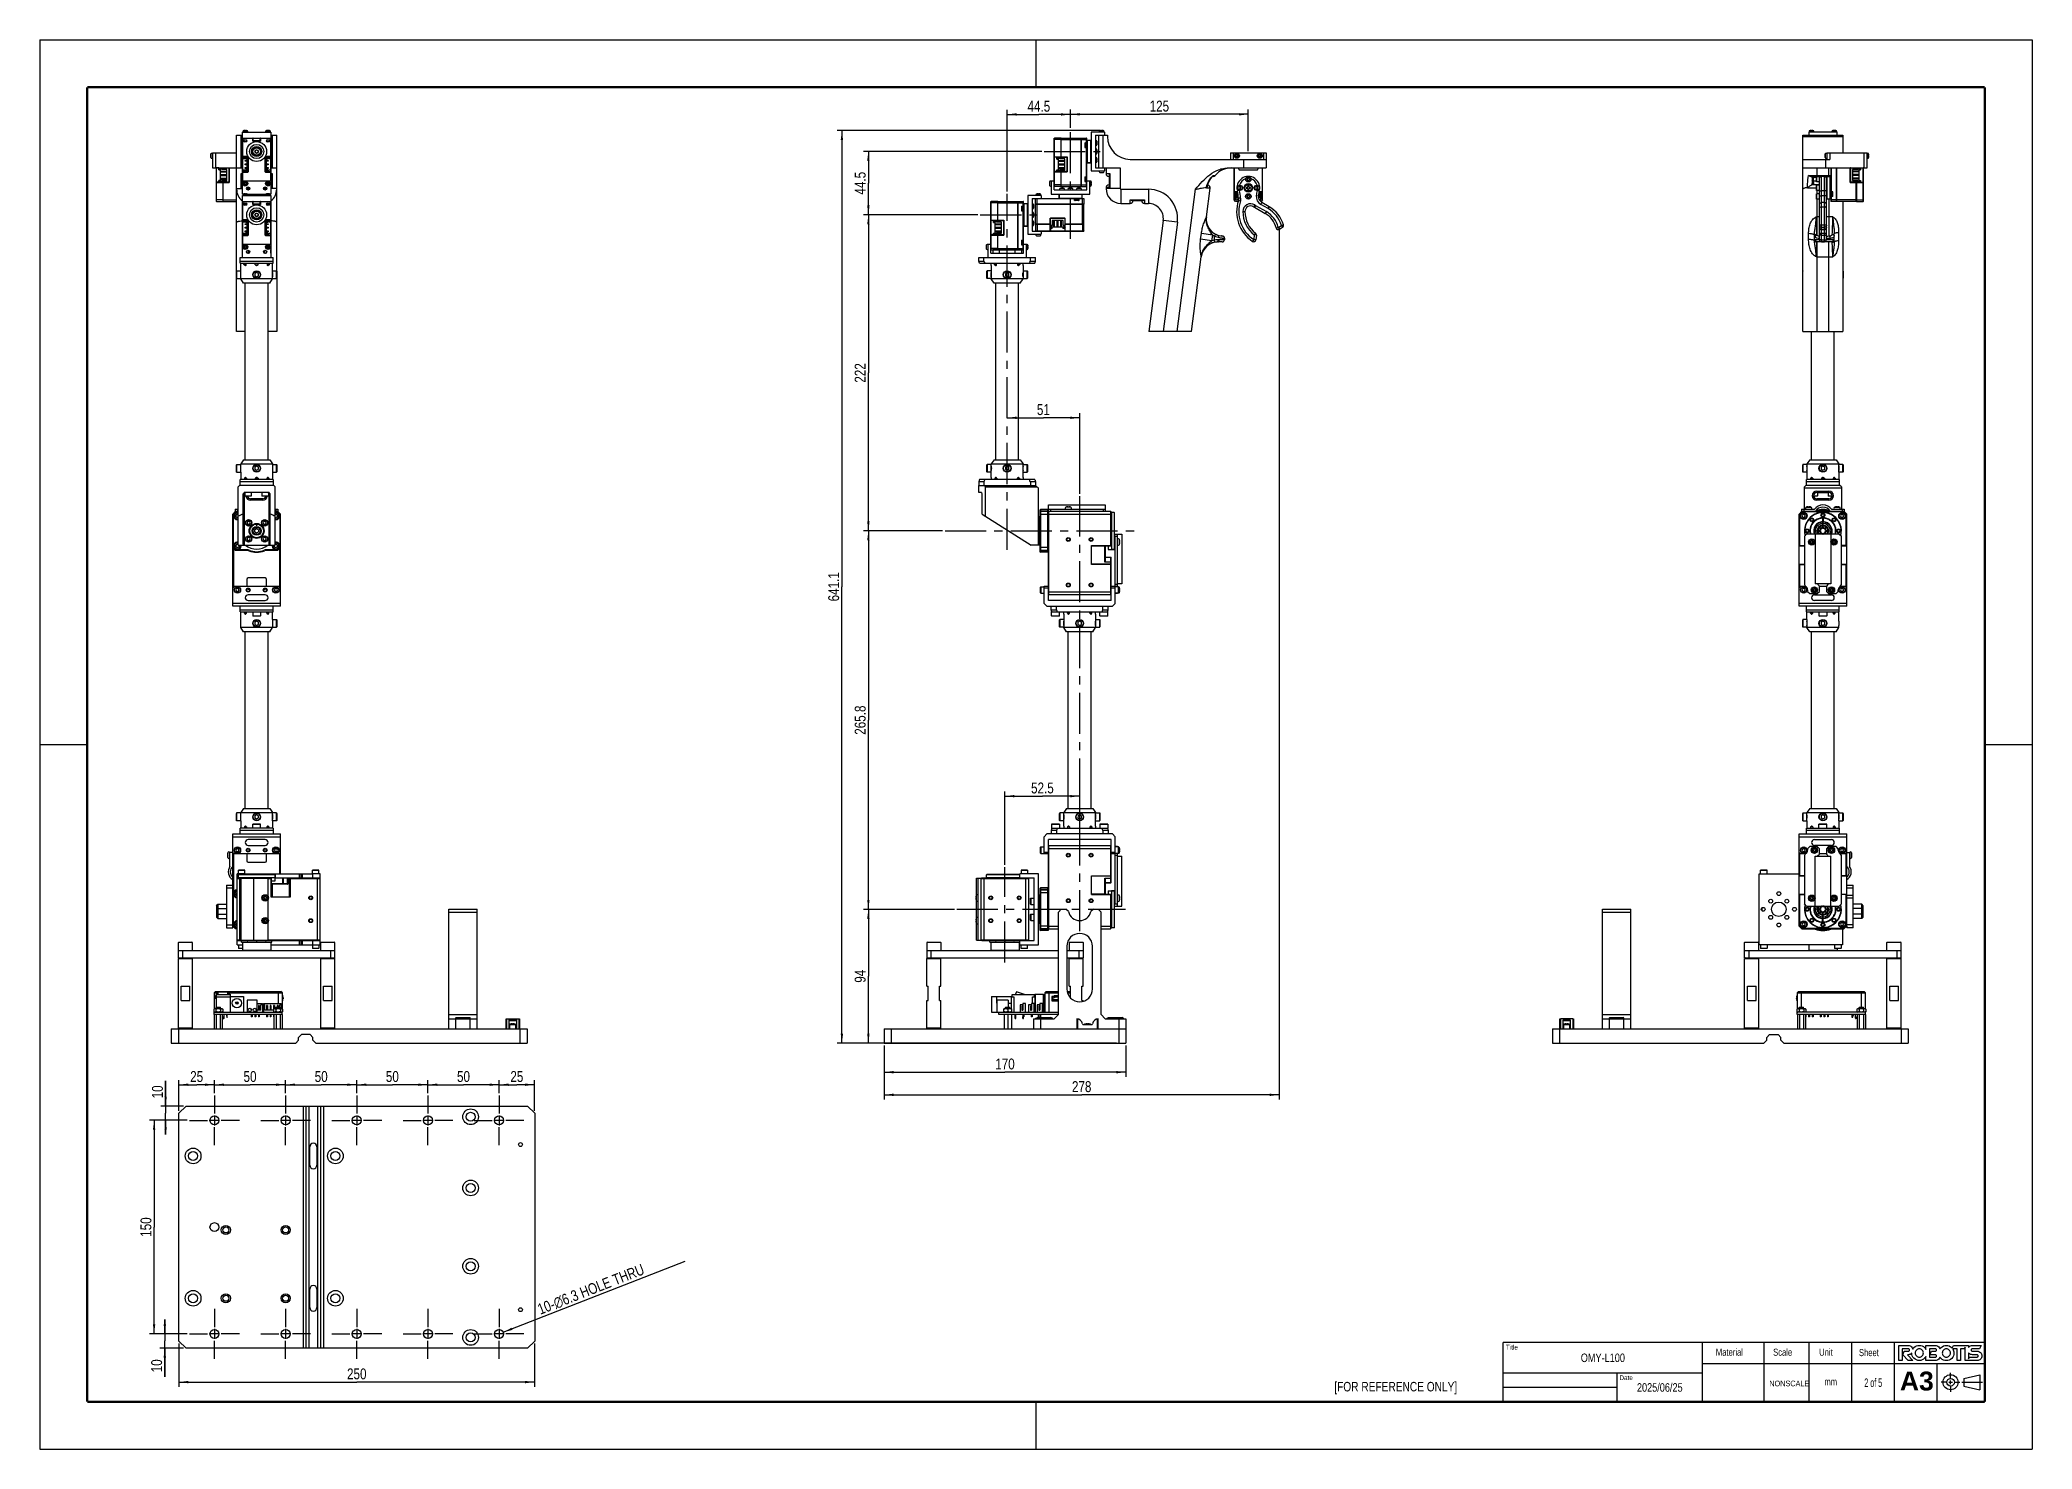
# Model space of a CAD drawing. Header units: millimetres. Extents: x 0 to 1400, y 0 to 990.
import ezdxf

# ---------------------------------------------------------------- set-up
doc = ezdxf.new("R2010")
doc.units = ezdxf.units.MM
doc.header["$LTSCALE"] = 77
doc.linetypes.add('CENTER', pattern=[0.6, 0.375, -0.075, 0.075, -0.075])
doc.layers.get('0').update_dxf_attribs({"linetype": 'CONTINUOUS'})
for name, color, linetype in [('02___PRT_ALL_AXES', 7, 'CONTINUOUS'), ('3_ALL_AXES', 7, 'CONTINUOUS'), ('7_ALL_FEATURES', 7, 'CONTINUOUS')]:
    doc.layers.add(name, color=color, linetype=linetype)
doc.styles.get("Standard").update_dxf_attribs({"font": 'txt', "width": 0.8})
doc.styles.add('TEXTSTYLE_2', font='arialbd.ttf')
doc.styles.add('TEXTSTYLE_3', font='txt', dxfattribs={"width": 0.5})
doc.dimstyles.new('DIMSTYLE_1', dxfattribs={"dimtxt": 7.666667, "dimasz": 6.666667, "dimexe": 1, "dimexo": 0.5, "dimgap": 0.575, "dimtad": 1, "dimdsep": 46, "dimtxsty": 'Standard', "dimblk": '_FILLED', "dimblk1": '_FILLED', "dimblk2": '_FILLED', "dimcen": 0.09, "dimazin": 2, "dimtp": 0.01, "dimtm": 0.01, "dimtfac": 1, "dimtofl": 0, "dimtmove": 0, "dimatfit": 3, "dimldrblk": '_FILLED', "dimfxl": 0, "dimtolj": 1, "dimarcsym": 0})
doc.dimstyles.new('DIMSTYLE_2', dxfattribs={"dimtxt": 7.666667, "dimasz": 6.666667, "dimexe": 1, "dimexo": 0.5, "dimgap": 0.575, "dimtad": 1, "dimdec": 0, "dimdsep": 46, "dimtxsty": 'Standard', "dimblk": '_FILLED', "dimblk1": '_FILLED', "dimblk2": '_FILLED', "dimcen": 0.09, "dimazin": 2, "dimtp": 0.01, "dimtm": 0.01, "dimtfac": 1, "dimtdec": 0, "dimtofl": 0, "dimtmove": 0, "dimatfit": 3, "dimldrblk": '_FILLED', "dimfxl": 0, "dimtolj": 1, "dimarcsym": 0})
doc.dimstyles.new('DIMSTYLE_3', dxfattribs={"dimtxt": 7.666667, "dimasz": 6.666667, "dimexe": 1, "dimexo": 0.5, "dimgap": 0.575, "dimtad": 1, "dimdec": 1, "dimdsep": 46, "dimtxsty": 'Standard', "dimblk": '_FILLED', "dimblk1": '_FILLED', "dimblk2": '_FILLED', "dimcen": 0.09, "dimazin": 2, "dimtp": 0.01, "dimtm": 0.01, "dimtfac": 1, "dimtdec": 1, "dimtofl": 0, "dimtmove": 0, "dimatfit": 3, "dimldrblk": '_FILLED', "dimfxl": 0, "dimtolj": 1, "dimarcsym": 0})
doc.dimstyles.new('DIMSTYLE_4', dxfattribs={"dimtxt": 7.666667, "dimasz": 6.666667, "dimexe": 1, "dimexo": 0.5, "dimtad": 1, "dimdsep": 46, "dimtxsty": 'Standard', "dimblk": '_FILLED', "dimblk1": '_FILLED', "dimblk2": '_FILLED', "dimcen": 0.09, "dimazin": 2, "dimtp": 0.01, "dimtm": 0.01, "dimtfac": 1, "dimtofl": 0, "dimtmove": 0, "dimatfit": 1, "dimldrblk": '_FILLED', "dimfxl": 0, "dimtolj": 1, "dimarcsym": 0})

msp = doc.modelspace()

# ---------------------------------------------------------------- texts
at = {"color": 7, "linetype": 'Continuous', "line_spacing_factor": 0.9}
for s, insert, char_height, width, attachment_point in [('Title', (1030.195, 73.275), 3.3333, 13.33333, 1), ('Material', (1177.745, 70.601), 5, 32, 1), ('Scale', (1217.992, 70.6), 5, 20, 1), ('Unit', (1250.319, 70.62), 5, 16, 1), ('Sheet', (1278.278, 70.335), 5, 20, 1), ('OMY-L100', (1098.333, 67.167), 6, 38.4, 2), ('[FOR REFERENCE ONLY]', (909.605, 47.226), 6.66667, 106.66667, 1), ('Date', (1110.008, 51.831), 3.3333, 10.66667, 1), ('2025/06/25', (1138.333, 46.333), 6, 48, 2), ('NONSCALE', (1215.285, 48.148), 4, 25.6, 1), ('mm', (1253.972, 49.916), 5, 8, 1)]:
    msp.add_mtext(s, dxfattribs=dict(at, insert=insert, char_height=char_height, width=width, attachment_point=attachment_point))
for s, insert, char_height, width, attachment_point, style in [('2 of 5', (1288.333, 49.667), 6, 18, 2, 'TEXTSTYLE_3'), ('A3', (1307.058, 54.531), 13.3333, 23.79182, 1, 'TEXTSTYLE_2')]:
    msp.add_mtext(s, dxfattribs=dict(at, insert=insert, char_height=char_height, width=width, attachment_point=attachment_point, style=style))

# ---------------------------------------------------------------- blocks, each defined once
blk = doc.blocks.new('_FILLED')
at = {"color": 0, "linetype": 'ByBlock'}
blk.add_solid([(0, 0), (-1, 0.125), (-1, -0.125)], dxfattribs=at)
blk = doc.blocks.new('*D1')
at = {"color": 2, "linetype": 'Continuous'}
for p, q in [((634.4, 645), (578.9, 645)), ((582.2, 645), (582.2, 512.1)), ((582.2, 379.2), (582.2, 512.1)), ((642.7, 379.2), (578.9, 379.2))]:
    blk.add_line(p, q, dxfattribs=at)
at = {"color": 2, "linetype": 'Continuous', "xscale": 6.666666666699999, "yscale": 6.666666666699999, "zscale": 6.666666666699999}
for p, rotation in [((582.2, 645), 90), ((582.2, 379.2), 270)]:
    blk.add_blockref('_FILLED', p, dxfattribs=dict(at, rotation=rotation))
at = {"color": 2, "linetype": 'Continuous', "insert": (572.6, 512.1), "char_height": 7.67, "width": 30.667, "attachment_point": 2, "rotation": 90, "line_spacing_factor": 0.9}
blk.add_mtext('265.8', dxfattribs=at)
blk = doc.blocks.new('*D2')
at = {"color": 2, "linetype": 'Continuous'}
for p, q in [((659.2, 867), (578.9, 867)), ((582.2, 867), (582.2, 756)), ((582.2, 645), (582.2, 756)), ((634.4, 645), (578.9, 645))]:
    blk.add_line(p, q, dxfattribs=at)
at = {"color": 2, "linetype": 'Continuous', "xscale": 6.666666666699999, "yscale": 6.666666666699999, "zscale": 6.666666666699999}
for p, rotation in [((582.2, 867), 90), ((582.2, 645), 270)]:
    blk.add_blockref('_FILLED', p, dxfattribs=dict(at, rotation=rotation))
at = {"color": 2, "linetype": 'Continuous', "insert": (572.6, 756), "char_height": 7.67, "width": 18.4, "attachment_point": 2, "rotation": 90, "line_spacing_factor": 0.9}
blk.add_mtext('222', dxfattribs=at)
blk = doc.blocks.new('*D3')
at = {"color": 2, "linetype": 'Continuous'}
for p, q in [((704.1, 911.5), (578.9, 911.5)), ((582.2, 911.5), (582.2, 889.3)), ((582.2, 867), (582.2, 889.3)), ((659.2, 867), (578.9, 867))]:
    blk.add_line(p, q, dxfattribs=at)
at = {"color": 2, "linetype": 'Continuous', "xscale": 6.666666666699999, "yscale": 6.666666666699999, "zscale": 6.666666666699999}
for p, rotation in [((582.2, 911.5), 90), ((582.2, 867), 270)]:
    blk.add_blockref('_FILLED', p, dxfattribs=dict(at, rotation=rotation))
at = {"color": 2, "linetype": 'Continuous', "insert": (572.6, 889.3), "char_height": 7.67, "width": 24.533, "attachment_point": 2, "rotation": 90, "line_spacing_factor": 0.9}
blk.add_mtext('44.5', dxfattribs=at)
blk = doc.blocks.new('*D4')
at = {"color": 2, "linetype": 'Continuous'}
for p, q in [((642.7, 379.2), (578.9, 379.2)), ((582.2, 379.2), (582.2, 332.2)), ((582.2, 285.2), (582.2, 332.2)), ((591.5, 285.2), (578.9, 285.2))]:
    blk.add_line(p, q, dxfattribs=at)
at = {"color": 2, "linetype": 'Continuous', "xscale": 6.666666666699999, "yscale": 6.666666666699999, "zscale": 6.666666666699999}
for p, rotation in [((582.2, 379.2), 90), ((582.2, 285.2), 270)]:
    blk.add_blockref('_FILLED', p, dxfattribs=dict(at, rotation=rotation))
at = {"color": 2, "linetype": 'Continuous', "insert": (572.6, 332.2), "char_height": 7.67, "width": 12.267, "attachment_point": 2, "rotation": 90, "line_spacing_factor": 0.9}
blk.add_mtext('94', dxfattribs=at)
blk = doc.blocks.new('*D5')
at = {"color": 2, "linetype": 'Continuous'}
for p, q in [((870.9, 858), (870.9, 245.6)), ((593.2, 283.6), (593.2, 245.6)), ((593.2, 248.9), (732.1, 248.9)), ((870.9, 248.9), (732.1, 248.9))]:
    blk.add_line(p, q, dxfattribs=at)
at = {"color": 2, "linetype": 'Continuous', "xscale": 6.666666666699999, "yscale": 6.666666666699999, "zscale": 6.666666666699999, "rotation": 180}
blk.add_blockref('_FILLED', (593.2, 248.9), dxfattribs=at)
at = {"color": 2, "linetype": 'Continuous', "xscale": 6.666666666699999, "yscale": 6.666666666699999, "zscale": 6.666666666699999}
blk.add_blockref('_FILLED', (870.9, 248.9), dxfattribs=at)
at = {"color": 2, "linetype": 'Continuous', "insert": (732.1, 258.5), "char_height": 7.67, "width": 18.4, "attachment_point": 2, "line_spacing_factor": 0.9}
blk.add_mtext('278', dxfattribs=at)
blk = doc.blocks.new('*D6')
at = {"color": 2, "linetype": 'Continuous'}
for p, q in [((744.9, 926.3), (560.2, 926.3)), ((563.6, 926.3), (563.6, 605.8)), ((563.6, 285.2), (563.6, 605.8)), ((756.5, 285.2), (560.2, 285.2))]:
    blk.add_line(p, q, dxfattribs=at)
at = {"color": 2, "linetype": 'Continuous', "xscale": 6.666666666699999, "yscale": 6.666666666699999, "zscale": 6.666666666699999}
for p, rotation in [((563.6, 926.3), 90), ((563.6, 285.2), 270)]:
    blk.add_blockref('_FILLED', p, dxfattribs=dict(at, rotation=rotation))
at = {"color": 2, "linetype": 'Continuous', "insert": (554, 605.8), "char_height": 7.67, "width": 30.667, "attachment_point": 2, "rotation": 90, "line_spacing_factor": 0.9}
blk.add_mtext('641.1', dxfattribs=at)
blk = doc.blocks.new('*D7')
at = {"color": 2, "linetype": 'Continuous'}
for p, q in [((724.2, 928.2), (724.2, 941.1)), ((849.2, 911.8), (849.2, 941.1)), ((724.2, 937.7), (786.7, 937.7)), ((849.2, 937.7), (786.7, 937.7))]:
    blk.add_line(p, q, dxfattribs=at)
at = {"color": 2, "linetype": 'Continuous', "xscale": 6.666666666699999, "yscale": 6.666666666699999, "zscale": 6.666666666699999, "rotation": 180}
blk.add_blockref('_FILLED', (724.2, 937.7), dxfattribs=at)
at = {"color": 2, "linetype": 'Continuous', "xscale": 6.666666666699999, "yscale": 6.666666666699999, "zscale": 6.666666666699999}
blk.add_blockref('_FILLED', (849.2, 937.7), dxfattribs=at)
at = {"color": 2, "linetype": 'Continuous', "insert": (786.7, 947.3), "char_height": 7.67, "width": 18.4, "attachment_point": 2, "line_spacing_factor": 0.9}
blk.add_mtext('125', dxfattribs=at)
blk = doc.blocks.new('*D8')
at = {"color": 2, "linetype": 'Continuous'}
for p, q in [((679.7, 724.5), (705.2, 724.5)), ((730.7, 724.5), (705.2, 724.5)), ((730.7, 671.1), (730.7, 727.8))]:
    blk.add_line(p, q, dxfattribs=at)
at = {"color": 2, "linetype": 'Continuous', "xscale": 6.666666666699999, "yscale": 6.666666666699999, "zscale": 6.666666666699999, "rotation": 180}
blk.add_blockref('_FILLED', (679.7, 724.5), dxfattribs=at)
at = {"color": 2, "linetype": 'Continuous', "xscale": 6.666666666699999, "yscale": 6.666666666699999, "zscale": 6.666666666699999}
blk.add_blockref('_FILLED', (730.7, 724.5), dxfattribs=at)
at = {"color": 2, "linetype": 'Continuous', "insert": (705.2, 734.1), "char_height": 7.67, "width": 12.267, "attachment_point": 2, "line_spacing_factor": 0.9}
blk.add_mtext('51', dxfattribs=at)
blk = doc.blocks.new('*D9')
at = {"color": 2, "linetype": 'Continuous'}
for p, q in [((679.7, 883.4), (679.7, 940.9)), ((724.2, 928.2), (724.2, 940.9)), ((679.7, 937.6), (702, 937.6)), ((724.2, 937.6), (702, 937.6))]:
    blk.add_line(p, q, dxfattribs=at)
at = {"color": 2, "linetype": 'Continuous', "xscale": 6.666666666699999, "yscale": 6.666666666699999, "zscale": 6.666666666699999, "rotation": 180}
blk.add_blockref('_FILLED', (679.7, 937.6), dxfattribs=at)
at = {"color": 2, "linetype": 'Continuous', "xscale": 6.666666666699999, "yscale": 6.666666666699999, "zscale": 6.666666666699999}
blk.add_blockref('_FILLED', (724.2, 937.6), dxfattribs=at)
at = {"color": 2, "linetype": 'Continuous', "insert": (702, 947.2), "char_height": 7.67, "width": 24.533, "attachment_point": 2, "line_spacing_factor": 0.9}
blk.add_mtext('44.5', dxfattribs=at)
blk = doc.blocks.new('*D10')
at = {"color": 2, "linetype": 'Continuous'}
for p, q in [((678.2, 410.5), (678.2, 462)), ((730.7, 433.8), (730.7, 462)), ((678.2, 458.7), (704.5, 458.7)), ((730.7, 458.7), (704.5, 458.7))]:
    blk.add_line(p, q, dxfattribs=at)
at = {"color": 2, "linetype": 'Continuous', "xscale": 6.666666666699999, "yscale": 6.666666666699999, "zscale": 6.666666666699999, "rotation": 180}
blk.add_blockref('_FILLED', (678.2, 458.7), dxfattribs=at)
at = {"color": 2, "linetype": 'Continuous', "xscale": 6.666666666699999, "yscale": 6.666666666699999, "zscale": 6.666666666699999}
blk.add_blockref('_FILLED', (730.7, 458.7), dxfattribs=at)
at = {"color": 2, "linetype": 'Continuous', "insert": (704.5, 468.3), "char_height": 7.67, "width": 24.533, "attachment_point": 2, "line_spacing_factor": 0.9}
blk.add_mtext('52.5', dxfattribs=at)
blk = doc.blocks.new('*D11')
at = {"color": 2, "linetype": 'Continuous'}
for p, q in [((593.2, 283.6), (593.2, 261.5)), ((763.2, 283.6), (763.2, 261.5)), ((593.2, 264.8), (678.2, 264.8)), ((763.2, 264.8), (678.2, 264.8))]:
    blk.add_line(p, q, dxfattribs=at)
at = {"color": 2, "linetype": 'Continuous', "xscale": 6.666666666699999, "yscale": 6.666666666699999, "zscale": 6.666666666699999, "rotation": 180}
blk.add_blockref('_FILLED', (593.2, 264.8), dxfattribs=at)
at = {"color": 2, "linetype": 'Continuous', "xscale": 6.666666666699999, "yscale": 6.666666666699999, "zscale": 6.666666666699999}
blk.add_blockref('_FILLED', (763.2, 264.8), dxfattribs=at)
at = {"color": 2, "linetype": 'Continuous', "insert": (678.2, 274.4), "char_height": 7.67, "width": 18.4, "attachment_point": 2, "line_spacing_factor": 0.9}
blk.add_mtext('170', dxfattribs=at)
blk = doc.blocks.new('*D12')
at = {"color": 2, "linetype": 'Continuous'}
for p, q in [((122.7, 250.1), (122.7, 259.3)), ((122.7, 256), (147.7, 256)), ((172.7, 256), (147.7, 256)), ((172.7, 250.1), (172.7, 259.3))]:
    blk.add_line(p, q, dxfattribs=at)
at = {"color": 2, "linetype": 'Continuous', "xscale": 6.666666666699999, "yscale": 6.666666666699999, "zscale": 6.666666666699999, "rotation": 180}
blk.add_blockref('_FILLED', (122.7, 256), dxfattribs=at)
at = {"color": 2, "linetype": 'Continuous', "xscale": 6.666666666699999, "yscale": 6.666666666699999, "zscale": 6.666666666699999}
blk.add_blockref('_FILLED', (172.7, 256), dxfattribs=at)
at = {"color": 2, "linetype": 'Continuous', "insert": (147.7, 265.6), "char_height": 7.67, "width": 12.267, "attachment_point": 2, "line_spacing_factor": 0.9}
blk.add_mtext('50', dxfattribs=at)
blk = doc.blocks.new('*D13')
at = {"color": 2, "linetype": 'Continuous'}
for p, q in [((172.7, 250.1), (172.7, 259.3)), ((172.7, 256), (197.7, 256)), ((222.7, 256), (197.7, 256)), ((222.7, 250.1), (222.7, 259.3))]:
    blk.add_line(p, q, dxfattribs=at)
at = {"color": 2, "linetype": 'Continuous', "xscale": 6.666666666699999, "yscale": 6.666666666699999, "zscale": 6.666666666699999, "rotation": 180}
blk.add_blockref('_FILLED', (172.7, 256), dxfattribs=at)
at = {"color": 2, "linetype": 'Continuous', "xscale": 6.666666666699999, "yscale": 6.666666666699999, "zscale": 6.666666666699999}
blk.add_blockref('_FILLED', (222.7, 256), dxfattribs=at)
at = {"color": 2, "linetype": 'Continuous', "insert": (197.7, 265.6), "char_height": 7.67, "width": 12.267, "attachment_point": 2, "line_spacing_factor": 0.9}
blk.add_mtext('50', dxfattribs=at)
blk = doc.blocks.new('*D14')
at = {"color": 2, "linetype": 'Continuous'}
for p, q in [((222.7, 250.1), (222.7, 259.3)), ((222.7, 256), (247.7, 256)), ((272.7, 256), (247.7, 256)), ((272.7, 250.1), (272.7, 259.3))]:
    blk.add_line(p, q, dxfattribs=at)
at = {"color": 2, "linetype": 'Continuous', "xscale": 6.666666666699999, "yscale": 6.666666666699999, "zscale": 6.666666666699999, "rotation": 180}
blk.add_blockref('_FILLED', (222.7, 256), dxfattribs=at)
at = {"color": 2, "linetype": 'Continuous', "xscale": 6.666666666699999, "yscale": 6.666666666699999, "zscale": 6.666666666699999}
blk.add_blockref('_FILLED', (272.7, 256), dxfattribs=at)
at = {"color": 2, "linetype": 'Continuous', "insert": (247.7, 265.6), "char_height": 7.67, "width": 12.267, "attachment_point": 2, "line_spacing_factor": 0.9}
blk.add_mtext('50', dxfattribs=at)
blk = doc.blocks.new('*D15')
at = {"color": 2, "linetype": 'Continuous'}
for p, q in [((272.7, 250.1), (272.7, 259.3)), ((272.7, 256), (297.7, 256)), ((322.7, 256), (297.7, 256)), ((322.7, 250.1), (322.7, 259.3))]:
    blk.add_line(p, q, dxfattribs=at)
at = {"color": 2, "linetype": 'Continuous', "xscale": 6.666666666699999, "yscale": 6.666666666699999, "zscale": 6.666666666699999, "rotation": 180}
blk.add_blockref('_FILLED', (272.7, 256), dxfattribs=at)
at = {"color": 2, "linetype": 'Continuous', "xscale": 6.666666666699999, "yscale": 6.666666666699999, "zscale": 6.666666666699999}
blk.add_blockref('_FILLED', (322.7, 256), dxfattribs=at)
at = {"color": 2, "linetype": 'Continuous', "insert": (297.7, 265.6), "char_height": 7.67, "width": 12.267, "attachment_point": 2, "line_spacing_factor": 0.9}
blk.add_mtext('50', dxfattribs=at)
blk = doc.blocks.new('*D16')
at = {"color": 2, "linetype": 'Continuous'}
for p, q in [((103.5, 231), (77, 231)), ((80.3, 231), (80.3, 156)), ((80.3, 81), (80.3, 156)), ((103.5, 81), (77, 81))]:
    blk.add_line(p, q, dxfattribs=at)
at = {"color": 2, "linetype": 'Continuous', "xscale": 6.666666666699999, "yscale": 6.666666666699999, "zscale": 6.666666666699999}
for p, rotation in [((80.3, 231), 90), ((80.3, 81), 270)]:
    blk.add_blockref('_FILLED', p, dxfattribs=dict(at, rotation=rotation))
at = {"color": 2, "linetype": 'Continuous', "insert": (70.7, 156), "char_height": 7.67, "width": 18.4, "attachment_point": 2, "rotation": 90, "line_spacing_factor": 0.9}
blk.add_mtext('150', dxfattribs=at)
blk = doc.blocks.new('*D17')
at = {"color": 2, "linetype": 'Continuous'}
for p, q in [((97.7, 237.6), (97.7, 259.3)), ((97.7, 256), (110.2, 256)), ((122.7, 256), (110.2, 256)), ((122.7, 250.1), (122.7, 259.3))]:
    blk.add_line(p, q, dxfattribs=at)
at = {"color": 2, "linetype": 'Continuous', "xscale": 6.666666666699999, "yscale": 6.666666666699999, "zscale": 6.666666666699999, "rotation": 180}
blk.add_blockref('_FILLED', (97.7, 256), dxfattribs=at)
at = {"color": 2, "linetype": 'Continuous', "xscale": 6.666666666699999, "yscale": 6.666666666699999, "zscale": 6.666666666699999}
blk.add_blockref('_FILLED', (122.7, 256), dxfattribs=at)
at = {"color": 2, "linetype": 'Continuous', "insert": (110.2, 265.6), "char_height": 7.67, "width": 12.267, "attachment_point": 2, "line_spacing_factor": 0.9}
blk.add_mtext('25', dxfattribs=at)
blk = doc.blocks.new('*D18')
at = {"color": 2, "linetype": 'Continuous'}
for p, q in [((322.7, 250.1), (322.7, 259.3)), ((322.7, 256), (335.2, 256)), ((347.7, 256), (335.2, 256)), ((347.7, 237.6), (347.7, 259.3))]:
    blk.add_line(p, q, dxfattribs=at)
at = {"color": 2, "linetype": 'Continuous', "xscale": 6.666666666699999, "yscale": 6.666666666699999, "zscale": 6.666666666699999, "rotation": 180}
blk.add_blockref('_FILLED', (322.7, 256), dxfattribs=at)
at = {"color": 2, "linetype": 'Continuous', "xscale": 6.666666666699999, "yscale": 6.666666666699999, "zscale": 6.666666666699999}
blk.add_blockref('_FILLED', (347.7, 256), dxfattribs=at)
at = {"color": 2, "linetype": 'Continuous', "insert": (335.2, 265.6), "char_height": 7.67, "width": 12.267, "attachment_point": 2, "line_spacing_factor": 0.9}
blk.add_mtext('25', dxfattribs=at)
blk = doc.blocks.new('*D19')
at = {"color": 2, "linetype": 'Continuous'}
for p, q in [((88.4, 241), (88.4, 258.7)), ((88.4, 258.7), (88.4, 236)), ((101, 241), (85, 241)), ((103.5, 231), (85, 231)), ((88.4, 221), (88.4, 236)), ((88.4, 231), (88.4, 221))]:
    blk.add_line(p, q, dxfattribs=at)
at = {"color": 2, "linetype": 'Continuous', "xscale": 6.666666666699999, "yscale": 6.666666666699999, "zscale": 6.666666666699999}
for p, rotation in [((88.4, 241), 270), ((88.4, 231), 90)]:
    blk.add_blockref('_FILLED', p, dxfattribs=dict(at, rotation=rotation))
at = {"color": 2, "linetype": 'Continuous', "insert": (78.8, 246.4), "char_height": 7.67, "width": 12.267, "attachment_point": 1, "rotation": 90, "line_spacing_factor": 0.9}
blk.add_mtext('10', dxfattribs=at)
blk = doc.blocks.new('*D20')
at = {"color": 2, "linetype": 'Continuous'}
for p, q in [((87.8, 81), (87.8, 91)), ((87.8, 91), (87.8, 76)), ((103.5, 81), (84.4, 81)), ((101, 71), (84.4, 71)), ((87.8, 50.8), (87.8, 76)), ((87.8, 71), (87.8, 50.8))]:
    blk.add_line(p, q, dxfattribs=at)
at = {"color": 2, "linetype": 'Continuous', "xscale": 6.666666666699999, "yscale": 6.666666666699999, "zscale": 6.666666666699999}
for p, rotation in [((87.8, 81), 270), ((87.8, 71), 90)]:
    blk.add_blockref('_FILLED', p, dxfattribs=dict(at, rotation=rotation))
at = {"color": 2, "linetype": 'Continuous', "insert": (78.2, 63.1), "char_height": 7.67, "width": 12.267, "attachment_point": 3, "rotation": 90, "line_spacing_factor": 0.9}
blk.add_mtext('10', dxfattribs=at)
blk = doc.blocks.new('*D21')
at = {"color": 2, "linetype": 'Continuous'}
for p, q in [((97.7, 74.3), (97.7, 43.7)), ((347.7, 74.3), (347.7, 43.7)), ((97.7, 47.1), (222.7, 47.1)), ((347.7, 47.1), (222.7, 47.1))]:
    blk.add_line(p, q, dxfattribs=at)
at = {"color": 2, "linetype": 'Continuous', "xscale": 6.666666666699999, "yscale": 6.666666666699999, "zscale": 6.666666666699999, "rotation": 180}
blk.add_blockref('_FILLED', (97.7, 47.1), dxfattribs=at)
at = {"color": 2, "linetype": 'Continuous', "xscale": 6.666666666699999, "yscale": 6.666666666699999, "zscale": 6.666666666699999}
blk.add_blockref('_FILLED', (347.7, 47.1), dxfattribs=at)
at = {"color": 2, "linetype": 'Continuous', "insert": (222.7, 56.7), "char_height": 7.67, "width": 18.4, "attachment_point": 2, "line_spacing_factor": 0.9}
blk.add_mtext('250', dxfattribs=at)
blk = doc.blocks.new('*D22')
at = {"color": 2, "linetype": 'Continuous'}
blk.add_line((325.6, 82.1), (453.4, 132), dxfattribs=at)
at = {"color": 2, "linetype": 'Continuous', "xscale": 6.666666666699999, "yscale": 6.666666666699999, "zscale": 6.666666666699999, "rotation": 201.352460347}
blk.add_blockref('_FILLED', (325.6, 82.1), dxfattribs=at)
at = {"color": 2, "linetype": 'Continuous', "insert": (348.9, 101.5), "char_height": 7.667, "width": 108.356, "attachment_point": 1, "rotation": 21.3525, "line_spacing_factor": 0.9}
blk.add_mtext('10-\\fgdt;{\\fgdt;n}\\ftxt;6.3 HOLE THRU', dxfattribs=at)

# ---------------------------------------------------------------- dimensions: what is measured, and where the dimension line sits
at = {"color": 2, "linetype": 'Continuous'}
for base, p1, p2, angle, dimstyle, picture, middle in [((679.712, 937.586), (724.212, 927.698), (679.712, 882.913), 180, 'DIMSTYLE_1', '*D9', (702.153, 937.586)), ((563.573, 926.32), (757.045, 285.248), (745.399, 926.32), 90, 'DIMSTYLE_3', '*D6', (563.573, 605.017)), ((582.206, 911.548), (659.693, 867.048), (704.604, 911.548), 90, 'DIMSTYLE_1', '*D3', (582.206, 889.489)), ((582.206, 645.048), (659.693, 867.048), (634.889, 645.048), 270, 'DIMSTYLE_1', '*D2', (582.206, 756.048)), ((582.206, 645.048), (643.172, 379.248), (634.889, 645.048), 90, 'DIMSTYLE_1', '*D1', (582.206, 512.339)), ((582.206, 285.248), (643.172, 379.248), (592.045, 285.248), 270, 'DIMSTYLE_1', '*D4', (582.206, 332.439)), ((88.373, 230.955), (101.546, 240.955), (104.046, 230.955), 270, 'DIMSTYLE_1', '*D19', (88.373, 253.314)), ((97.713, 255.987), (122.713, 249.621), (97.713, 237.121), 180, 'DIMSTYLE_1', '*D17', (110.405, 255.987)), ((80.331, 80.955), (104.046, 230.955), (104.046, 80.955), 270, 'DIMSTYLE_1', '*D16', (80.331, 156.721)), ((87.766, 70.955), (104.046, 80.955), (101.546, 70.955), 270, 'DIMSTYLE_1', '*D20', (87.766, 57.745))]:
    dim = msp.add_linear_dim(base=base, p1=p1, p2=p2, angle=angle, dimstyle=dimstyle, dxfattribs=at)
    dim.commit()
    dim.dimension.update_dxf_attribs({"geometry": picture, "text_midpoint": middle, "dimtype": 160})
for base, p1, p2, dimstyle, picture, middle in [((849.212, 937.717), (724.212, 927.698), (849.212, 911.311), 'DIMSTYLE_1', '*D7', (787.67, 937.717)), ((870.902, 248.95), (593.212, 284.081), (870.902, 858.477), 'DIMSTYLE_2', '*D5', (732.248, 248.95)), ((730.712, 724.509), (679.712, 631.767), (730.712, 670.568), 'DIMSTYLE_1', '*D8', (704.445, 724.509)), ((730.712, 458.684), (678.212, 409.965), (730.712, 433.314), 'DIMSTYLE_1', '*D10', (704.653, 458.684)), ((763.212, 264.844), (593.212, 284.081), (763.212, 284.081), 'DIMSTYLE_1', '*D11', (678.978, 264.844)), ((172.713, 255.987), (122.713, 249.621), (172.713, 249.621), 'DIMSTYLE_1', '*D12', (147.713, 255.987)), ((222.713, 255.987), (172.713, 249.621), (222.713, 249.621), 'DIMSTYLE_1', '*D13', (197.713, 255.987)), ((272.713, 255.987), (222.713, 249.621), (272.713, 249.621), 'DIMSTYLE_1', '*D14', (247.713, 255.987)), ((322.713, 255.987), (272.713, 249.621), (322.713, 249.621), 'DIMSTYLE_1', '*D15', (297.713, 255.987)), ((347.713, 255.987), (322.713, 249.621), (347.713, 237.121), 'DIMSTYLE_1', '*D18', (335.405, 255.987)), ((347.713, 47.079), (97.713, 74.788), (347.713, 74.788), 'DIMSTYLE_1', '*D21', (222.713, 47.079))]:
    dim = msp.add_linear_dim(base=base, p1=p1, p2=p2, dimstyle=dimstyle, dxfattribs=at)
    dim.commit()
    dim.dimension.update_dxf_attribs({"geometry": picture, "text_midpoint": middle, "dimtype": 160})
dim = msp.add_diameter_dim_2p(p1=(325.647, 82.102), p2=(319.779, 79.808), text='10-%%c<> HOLE THRU', dimstyle='DIMSTYLE_4', override={"dimpost": '<>'}, dxfattribs=at)
dim.commit()
dim.dimension.update_dxf_attribs({"geometry": '*D22', "text_midpoint": (400.798, 117.655), "dimtype": 163})

# ---------------------------------------------------------------- linework, layer by layer
at = {"color": 7, "linetype": 'Continuous'}
for p, q in [((0, 990), (0, 0)), ((0, 990), (1400, 990)), ((700, 956.667), (700, 990)), ((1400, 990), (1400, 0)), ((0, 495), (33.333, 495)), ((1366.667, 495), (1400, 495)), ((131.097, 396.248), (135.597, 396.248)), ((131.097, 396.248), (131.097, 366.248)), ((131.097, 394.248), (135.597, 394.248)), ((1269.714, 396.248), (1274.214, 396.248)), ((1269.714, 394.248), (1274.214, 394.248)), ((1274.214, 366.248), (1274.214, 396.248)), ((124.097, 381.748), (125.097, 382.748)), ((124.097, 381.748), (124.097, 373.748)), ((125.097, 382.748), (131.097, 382.748)), ((125.097, 382.748), (125.097, 372.748)), ((1269.714, 389.248), (1274.214, 389.248)), ((1269.714, 387.248), (1274.214, 387.248)), ((1280.214, 382.748), (1274.214, 382.748)), ((1281.214, 381.748), (1280.214, 382.748)), ((1280.214, 372.748), (1280.214, 382.748)), ((1281.214, 373.748), (1281.214, 381.748)), ((124.097, 373.748), (125.097, 372.748)), ((125.097, 372.748), (131.097, 372.748)), ((131.097, 368.248), (135.597, 368.248)), ((131.097, 366.248), (135.597, 366.248)), ((135.597, 366.248), (135.597, 367.498)), ((1274.214, 368.248), (1269.714, 368.248)), ((1269.714, 367.498), (1269.714, 366.248)), ((1274.214, 366.248), (1269.714, 366.248)), ((1280.214, 372.748), (1274.214, 372.748)), ((1281.214, 373.748), (1280.214, 372.748)), ((327.597, 295.248), (327.597, 302.216)), ((328.097, 302.248), (336.597, 302.248)), ((329.847, 295.248), (329.847, 301.548)), ((329.847, 301.048), (334.847, 301.048)), ((329.847, 298.248), (334.847, 298.248)), ((334.847, 301.548), (334.847, 295.248)), ((337.097, 302.216), (337.097, 295.248)), ((728.712, 302.248), (728.712, 295.248)), ((733.184, 298.248), (739.24, 298.248)), ((743.712, 295.248), (743.712, 302.248)), ((1068.214, 295.248), (1068.214, 302.216)), ((1077.214, 302.248), (1068.714, 302.248)), ((1070.464, 295.248), (1070.464, 301.548)), ((1070.464, 301.048), (1075.464, 301.048)), ((1070.464, 298.248), (1075.464, 298.248)), ((1075.464, 301.548), (1075.464, 295.248)), ((1077.714, 302.216), (1077.714, 295.248)), ((1340.031, 46.972), (1336.06, 46.972)), ((1341.354, 46.972), (1344.001, 46.972)), ((1342.678, 49.619), (1342.678, 53.589)), ((1342.678, 45.648), (1342.678, 48.295)), ((1342.678, 44.325), (1342.678, 40.354)), ((1345.325, 46.972), (1349.295, 46.972)), ((1350.52, 46.972), (1365.186, 46.972)), ((1351.884, 49.619), (1363.228, 52.265)), ((1351.884, 49.619), (1351.884, 44.325)), ((1351.884, 44.325), (1363.228, 41.678)), ((1363.228, 52.265), (1363.228, 41.678)), ((700, 0), (700, 33.333)), ((0, 0), (1400, 0))]:
    msp.add_line(p, q, dxfattribs=at)
at = {"color": 2, "linetype": 'Continuous'}
for p, q in [((735.712, 918.348), (735.812, 918.348)), ((735.712, 916.748), (735.812, 916.748)), ((735.712, 912.348), (735.812, 912.348)), ((735.712, 910.748), (735.812, 910.748)), ((735.712, 906.348), (735.812, 906.348)), ((735.712, 904.748), (735.812, 904.748)), ((691.212, 873.848), (691.312, 873.848)), ((691.212, 872.248), (691.312, 872.248)), ((717.412, 878.548), (717.412, 878.648)), ((719.012, 878.548), (719.012, 878.648)), ((723.412, 878.548), (723.412, 878.648)), ((725.012, 878.548), (725.012, 878.648)), ((729.412, 878.548), (729.412, 878.648)), ((731.012, 878.548), (731.012, 878.648)), ((691.212, 867.848), (691.312, 867.848)), ((691.212, 866.248), (691.312, 866.248)), ((691.212, 861.848), (691.312, 861.848)), ((691.212, 860.248), (691.312, 860.248)), ((1366.667, 75), (1028.333, 75)), ((1028.333, 33.333), (1028.333, 75)), ((1168.333, 33.333), (1168.333, 75)), ((1211.667, 33.333), (1211.667, 75)), ((1243.333, 33.333), (1243.333, 75)), ((1273.333, 33.333), (1273.333, 75)), ((1303.333, 33.333), (1303.333, 75)), ((1366.667, 33.333), (1366.667, 75)), ((1366.667, 60), (1168.333, 60)), ((1333.333, 33.333), (1333.333, 60)), ((1168.333, 53.333), (1028.333, 53.333)), ((1108.333, 43.333), (1028.333, 43.333)), ((1108.333, 33.333), (1108.333, 53.333)), ((1366.667, 33.333), (1028.333, 33.333))]:
    msp.add_line(p, q, dxfattribs=at)
at = {"color": 9, "linetype": 'Continuous'}
for p, q in [((124.097, 379.748), (131.097, 379.748)), ((1281.214, 379.748), (1274.214, 379.748)), ((124.097, 375.748), (131.097, 375.748)), ((1281.214, 375.748), (1274.214, 375.748)), ((328.097, 295.248), (328.097, 302.248)), ((329.847, 301.548), (334.847, 301.548)), ((330.347, 295.248), (330.347, 298.248)), ((334.347, 298.248), (334.347, 295.248)), ((336.597, 302.248), (336.597, 295.248)), ((729.212, 302.216), (729.212, 295.248)), ((743.212, 295.248), (743.212, 302.216)), ((1068.714, 295.248), (1068.714, 302.248)), ((1070.464, 301.548), (1075.464, 301.548)), ((1070.964, 295.248), (1070.964, 298.248)), ((1074.964, 298.248), (1074.964, 295.248)), ((1077.214, 302.248), (1077.214, 295.248))]:
    msp.add_line(p, q, dxfattribs=at)
at = {"color": 7, "linetype": 'Continuous', "const_width": 1.667}
for points in [[(33.333, 33.333), (33.333, 956.667)], [(33.333, 956.667), (1366.667, 956.667)], [(1366.667, 956.667), (1366.667, 33.333)], [(33.333, 33.333), (1366.667, 33.333)]]:
    msp.add_lwpolyline(points, dxfattribs=at)
at = {"color": 7, "linetype": 'Continuous'}
for centre, radius in [((122.713, 155.955), 3.15), ((1342.678, 46.972), 5.294), ((1342.678, 46.972), 2.647)]:
    msp.add_circle(centre, radius, dxfattribs=at)
for centre, radius, start, end in [((728.712, 298.248), 4, 6.37937, 90), ((733.184, 298.748), 0.5, 186.37937, 270), ((739.24, 298.748), 0.5, 270, 353.62063), ((743.712, 298.248), 4, 90, 173.62063)]:
    msp.add_arc(centre, radius, start, end, dxfattribs=at)
for points, knots in [([(327.597, 302.216), (327.597, 302.221), (327.607, 302.228), (327.62, 302.232), (327.645, 302.238), (327.686, 302.242), (327.777, 302.247), (327.916, 302.248), (328.034, 302.248), (328.097, 302.248)], [0, 0, 0, 0, 0.02873933, 0.05375251, 0.08708166, 0.17871997, 0.30152137, 0.62188616, 1, 1, 1, 1]), ([(336.597, 302.248), (336.661, 302.248), (336.779, 302.248), (336.918, 302.247), (337.008, 302.242), (337.05, 302.238), (337.075, 302.232), (337.088, 302.228), (337.097, 302.221), (337.097, 302.216)], [0, 0, 0, 0, 0.37811382, 0.69847862, 0.82128002, 0.91291834, 0.94624749, 0.97126067, 1, 1, 1, 1]), ([(1068.214, 302.216), (1068.214, 302.221), (1068.223, 302.228), (1068.237, 302.232), (1068.262, 302.238), (1068.303, 302.242), (1068.394, 302.247), (1068.532, 302.248), (1068.65, 302.248), (1068.714, 302.248)], [0, 0, 0, 0, 0.02873933, 0.05375251, 0.08708166, 0.17871997, 0.30152137, 0.62188616, 1, 1, 1, 1]), ([(1077.214, 302.248), (1077.278, 302.248), (1077.396, 302.248), (1077.535, 302.247), (1077.625, 302.242), (1077.667, 302.238), (1077.692, 302.232), (1077.705, 302.228), (1077.714, 302.221), (1077.714, 302.216)], [0, 0, 0, 0, 0.37811382, 0.69847862, 0.82128002, 0.91291834, 0.94624749, 0.97126067, 1, 1, 1, 1]), ([(1363.648, 67.817), (1363.009, 68.455), (1362.238, 68.775), (1361.336, 68.775), (1361.336, 68.775), (1357.991, 68.775), (1357.991, 68.775), (1357.757, 68.775), (1357.559, 68.856), (1357.397, 69.018), (1357.235, 69.18), (1357.154, 69.378), (1357.154, 69.612), (1357.154, 69.844), (1357.235, 70.042), (1357.397, 70.205), (1357.559, 70.366), (1357.757, 70.448), (1357.991, 70.448), (1357.991, 70.448), (1363.01, 70.448), (1363.01, 70.448), (1363.01, 70.448), (1364.227, 72.881), (1364.227, 72.881), (1364.227, 72.881), (1357.991, 72.881), (1357.991, 72.881), (1357.088, 72.881), (1356.317, 72.562), (1355.679, 71.923), (1355.544, 71.788), (1355.427, 71.646), (1355.32, 71.499), (1355.32, 71.499), (1355.32, 72.886), (1355.32, 72.886), (1355.32, 72.886), (1352.888, 72.886), (1352.888, 72.886), (1352.888, 72.886), (1352.888, 72.884), (1352.888, 72.884), (1352.888, 72.884), (1344.798, 72.884), (1344.798, 72.884), (1344.798, 72.884), (1343.82, 70.926), (1343.82, 70.926), (1343.716, 71.049), (1343.605, 71.17), (1343.488, 71.288), (1342.449, 72.327), (1341.194, 72.847), (1339.724, 72.847), (1338.254, 72.847), (1336.999, 72.327), (1335.96, 71.288), (1335.665, 70.993), (1335.414, 70.68), (1335.203, 70.351), (1335.072, 70.941), (1334.782, 71.465), (1334.326, 71.92), (1333.687, 72.559), (1332.917, 72.879), (1332.014, 72.879), (1332.014, 72.879), (1325.399, 72.879), (1325.399, 72.879), (1325.399, 72.879), (1325.399, 70.037), (1325.399, 70.037), (1325.154, 70.496), (1324.834, 70.924), (1324.438, 71.32), (1323.399, 72.359), (1322.144, 72.879), (1320.675, 72.879), (1319.204, 72.879), (1317.95, 72.359), (1316.911, 71.32), (1316.597, 71.006), (1316.331, 70.672), (1316.113, 70.319), (1315.985, 70.922), (1315.692, 71.457), (1315.229, 71.92), (1314.59, 72.559), (1313.82, 72.879), (1312.917, 72.879), (1312.917, 72.879), (1306.302, 72.879), (1306.302, 72.879), (1306.302, 72.879), (1306.302, 62.234), (1306.302, 62.234), (1306.302, 62.234), (1308.734, 62.234), (1308.734, 62.234), (1308.734, 62.234), (1308.734, 70.447), (1308.734, 70.447), (1308.734, 70.447), (1312.919, 70.447), (1312.919, 70.447), (1313.152, 70.447), (1313.349, 70.366), (1313.512, 70.203), (1313.674, 70.04), (1313.756, 69.841), (1313.756, 69.607), (1313.756, 69.373), (1313.674, 69.175), (1313.512, 69.012), (1313.35, 68.849), (1313.152, 68.768), (1312.919, 68.768), (1312.919, 68.768), (1310.104, 68.768), (1310.104, 68.768), (1310.104, 68.768), (1309.04, 66.34), (1309.04, 66.34), (1309.04, 66.34), (1312.811, 62.234), (1312.811, 62.234), (1312.811, 62.234), (1316.188, 62.234), (1316.188, 62.234), (1316.188, 62.234), (1312.373, 66.34), (1312.373, 66.34), (1312.373, 66.34), (1312.921, 66.336), (1312.921, 66.336), (1313.822, 66.336), (1314.592, 66.656), (1315.23, 67.295), (1315.274, 67.34), (1315.313, 67.386), (1315.355, 67.432), (1315.384, 66.015), (1315.901, 64.802), (1316.911, 63.792), (1317.95, 62.753), (1319.204, 62.234), (1320.675, 62.234), (1322.144, 62.234), (1323.399, 62.753), (1324.438, 63.792), (1324.834, 64.189), (1325.154, 64.616), (1325.399, 65.075), (1325.399, 65.075), (1325.399, 62.234), (1325.399, 62.234), (1325.399, 62.234), (1332.014, 62.234), (1332.014, 62.234), (1332.917, 62.234), (1333.687, 62.553), (1334.326, 63.191), (1334.77, 63.635), (1335.056, 64.144), (1335.191, 64.716), (1335.405, 64.38), (1335.66, 64.061), (1335.96, 63.761), (1336.999, 62.721), (1338.254, 62.202), (1339.724, 62.202), (1341.194, 62.202), (1342.449, 62.721), (1343.488, 63.761), (1344.526, 64.8), (1345.046, 66.054), (1345.046, 67.525), (1345.046, 68.62), (1344.757, 69.596), (1344.18, 70.453), (1344.18, 70.453), (1347.319, 70.453), (1347.319, 70.453), (1347.319, 70.453), (1347.319, 62.24), (1347.319, 62.24), (1347.319, 62.24), (1349.754, 62.24), (1349.754, 62.24), (1349.754, 62.24), (1349.754, 70.453), (1349.754, 70.453), (1349.754, 70.453), (1352.259, 70.453), (1352.259, 70.453), (1352.259, 70.453), (1352.888, 71.713), (1352.888, 71.713), (1352.888, 71.713), (1352.888, 62.241), (1352.888, 62.241), (1352.888, 62.241), (1354.725, 62.241), (1354.725, 62.241), (1354.725, 62.241), (1354.723, 62.238), (1354.723, 62.238), (1354.723, 62.238), (1355.374, 62.238), (1355.374, 62.238), (1355.379, 62.238), (1355.381, 62.237), (1355.386, 62.237), (1355.386, 62.237), (1355.376, 62.236), (1355.376, 62.236), (1355.376, 62.236), (1361.336, 62.236), (1361.336, 62.236), (1362.238, 62.236), (1363.009, 62.555), (1363.648, 63.194), (1364.285, 63.832), (1364.605, 64.603), (1364.605, 65.505), (1364.605, 66.408), (1364.285, 67.178), (1363.648, 67.817)], [0, 0, 0, 0, 1, 1, 1, 2, 2, 2, 3, 3, 3, 4, 4, 4, 5, 5, 5, 6, 6, 6, 7, 7, 7, 8, 8, 8, 9, 9, 9, 10, 10, 10, 11, 11, 11, 12, 12, 12, 13, 13, 13, 14, 14, 14, 15, 15, 15, 16, 16, 16, 17, 17, 17, 18, 18, 18, 19, 19, 19, 20, 20, 20, 21, 21, 21, 22, 22, 22, 23, 23, 23, 24, 24, 24, 25, 25, 25, 26, 26, 26, 27, 27, 27, 28, 28, 28, 29, 29, 29, 30, 30, 30, 31, 31, 31, 32, 32, 32, 33, 33, 33, 34, 34, 34, 35, 35, 35, 36, 36, 36, 37, 37, 37, 38, 38, 38, 39, 39, 39, 40, 40, 40, 41, 41, 41, 42, 42, 42, 43, 43, 43, 44, 44, 44, 45, 45, 45, 46, 46, 46, 47, 47, 47, 48, 48, 48, 49, 49, 49, 50, 50, 50, 51, 51, 51, 52, 52, 52, 53, 53, 53, 54, 54, 54, 55, 55, 55, 56, 56, 56, 57, 57, 57, 58, 58, 58, 59, 59, 59, 60, 60, 60, 61, 61, 61, 62, 62, 62, 63, 63, 63, 64, 64, 64, 65, 65, 65, 66, 66, 66, 67, 67, 67, 68, 68, 68, 69, 69, 69, 70, 70, 70, 71, 71, 71, 72, 72, 72, 73, 73, 73, 74, 74, 74, 75, 75, 75, 76, 76, 76, 76]), ([(1322.721, 65.51), (1322.158, 64.947), (1321.476, 64.665), (1320.675, 64.665), (1319.883, 64.665), (1319.203, 64.947), (1318.636, 65.51), (1318.068, 66.073), (1317.783, 66.754), (1317.783, 67.556), (1317.783, 68.358), (1318.068, 69.039), (1318.636, 69.602), (1319.203, 70.166), (1319.883, 70.447), (1320.675, 70.447), (1321.476, 70.447), (1322.158, 70.166), (1322.721, 69.602), (1323.284, 69.039), (1323.565, 68.358), (1323.565, 67.556), (1323.565, 66.754), (1323.284, 66.073), (1322.721, 65.51)], [0, 0, 0, 0, 1, 1, 1, 2, 2, 2, 3, 3, 3, 4, 4, 4, 5, 5, 5, 6, 6, 6, 7, 7, 7, 8, 8, 8, 8]), ([(1332.016, 66.336), (1332.249, 66.336), (1332.447, 66.255), (1332.609, 66.093), (1332.771, 65.931), (1332.853, 65.733), (1332.853, 65.501), (1332.853, 65.268), (1332.771, 65.07), (1332.609, 64.908), (1332.447, 64.746), (1332.249, 64.665), (1332.016, 64.665), (1332.016, 64.665), (1327.831, 64.665), (1327.831, 64.665), (1327.831, 64.665), (1327.831, 70.447), (1327.831, 70.447), (1327.831, 70.447), (1332.016, 70.447), (1332.016, 70.447), (1332.249, 70.447), (1332.447, 70.366), (1332.609, 70.203), (1332.771, 70.04), (1332.853, 69.841), (1332.853, 69.607), (1332.853, 69.373), (1332.771, 69.175), (1332.609, 69.012), (1332.447, 68.849), (1332.249, 68.768), (1332.016, 68.768), (1332.016, 68.768), (1329.202, 68.768), (1329.202, 68.768), (1329.202, 68.768), (1328.137, 66.336), (1328.137, 66.336), (1328.137, 66.336), (1332.016, 66.336), (1332.016, 66.336)], [0, 0, 0, 0, 1, 1, 1, 2, 2, 2, 3, 3, 3, 4, 4, 4, 5, 5, 5, 6, 6, 6, 7, 7, 7, 8, 8, 8, 9, 9, 9, 10, 10, 10, 11, 11, 11, 12, 12, 12, 13, 13, 13, 14, 14, 14, 14]), ([(1341.771, 65.478), (1341.207, 64.915), (1340.525, 64.634), (1339.724, 64.634), (1338.933, 64.634), (1338.253, 64.915), (1337.685, 65.478), (1337.117, 66.041), (1336.833, 66.723), (1336.833, 67.525), (1336.833, 68.325), (1337.117, 69.008), (1337.685, 69.571), (1338.253, 70.134), (1338.933, 70.415), (1339.724, 70.415), (1340.525, 70.415), (1341.207, 70.134), (1341.771, 69.571), (1342.333, 69.008), (1342.615, 68.325), (1342.615, 67.525), (1342.615, 66.723), (1342.333, 66.041), (1341.771, 65.478)], [0, 0, 0, 0, 1, 1, 1, 2, 2, 2, 3, 3, 3, 4, 4, 4, 5, 5, 5, 6, 6, 6, 7, 7, 7, 8, 8, 8, 8]), ([(1361.929, 64.912), (1361.766, 64.75), (1361.569, 64.669), (1361.336, 64.669), (1361.336, 64.669), (1355.932, 64.669), (1355.932, 64.669), (1355.932, 64.669), (1355.932, 64.669), (1355.932, 64.669), (1355.932, 64.669), (1355.32, 63.438), (1355.32, 63.438), (1355.32, 63.438), (1355.32, 67.723), (1355.32, 67.723), (1355.427, 67.577), (1355.544, 67.434), (1355.679, 67.3), (1356.317, 66.661), (1357.088, 66.342), (1357.991, 66.342), (1357.991, 66.342), (1361.336, 66.342), (1361.336, 66.342), (1361.569, 66.342), (1361.766, 66.261), (1361.929, 66.099), (1362.091, 65.936), (1362.172, 65.739), (1362.172, 65.505), (1362.172, 65.272), (1362.091, 65.074), (1361.929, 64.912)], [0, 0, 0, 0, 1, 1, 1, 2, 2, 2, 3, 3, 3, 4, 4, 4, 5, 5, 5, 6, 6, 6, 7, 7, 7, 8, 8, 8, 9, 9, 9, 10, 10, 10, 11, 11, 11, 11])]:
    msp.add_open_spline(points, degree=3, knots=knots, dxfattribs=at)
at = {"layer": '02___PRT_ALL_AXES', "color": 7, "linetype": 'Continuous'}
for p, q in [((142.347, 920.048), (142.347, 925.048)), ((142.347, 925.048), (162.347, 925.048)), ((162.347, 925.048), (162.347, 920.048)), ((738.712, 925.048), (738.712, 898.048)), ((146.132, 884.548), (146.563, 884.548)), ((158.132, 884.548), (158.563, 884.548)), ((1253.964, 894.048), (1251.964, 894.048)), ((142.347, 881.548), (142.843, 881.548)), ((142.347, 875.548), (142.347, 880.548)), ((142.347, 880.548), (162.347, 880.548)), ((145.851, 881.548), (158.843, 881.548)), ((161.851, 881.548), (162.347, 881.548)), ((162.347, 880.548), (162.347, 875.548)), ((694.212, 880.548), (694.212, 853.548)), ((710.712, 881.548), (737.712, 881.548)), ((146.132, 840.048), (146.563, 840.048)), ((158.132, 840.048), (158.563, 840.048)), ((141.147, 827.798), (141.147, 833.048)), ((141.159, 826.549), (141.149, 826.637)), ((151.334, 832.048), (151.334, 833.048)), ((151.334, 832.048), (153.361, 832.048)), ((153.361, 832.048), (153.361, 833.048)), ((163.546, 826.637), (163.536, 826.549)), ((163.547, 827.798), (163.547, 833.048)), ((659.712, 834.548), (659.712, 837.048)), ((668.512, 831.552), (668.512, 831.558)), ((668.512, 831.552), (668.512, 831.557)), ((668.512, 831.552), (668.512, 827.798)), ((668.524, 826.549), (668.512, 826.648)), ((668.558, 832.048), (668.558, 833.048)), ((690.866, 832.048), (690.866, 833.048)), ((690.9, 826.549), (690.912, 826.648)), ((690.912, 831.558), (690.912, 831.552)), ((690.912, 831.557), (690.912, 831.552)), ((690.912, 831.552), (690.912, 827.798)), ((699.712, 834.548), (699.712, 837.048)), ((141.147, 823.448), (141.152, 823.483)), ((141.147, 822.048), (141.147, 822.298)), ((144.347, 695.048), (144.347, 819.048)), ((160.347, 695.048), (160.347, 819.048)), ((163.535, 823.552), (163.535, 823.546)), ((163.543, 823.483), (163.547, 823.448)), ((163.547, 822.048), (163.547, 822.298)), ((671.712, 695.048), (671.712, 819.048)), ((687.712, 695.048), (687.712, 819.048)), ((690.9, 823.546), (690.899, 823.552)), ((1244.964, 695.048), (1244.964, 785.048)), ((1260.964, 695.048), (1260.964, 785.048)), ((141.147, 692.048), (141.147, 691.798)), ((141.152, 690.612), (141.147, 690.648)), ((141.147, 686.298), (141.147, 681.048)), ((141.149, 687.458), (141.159, 687.546)), ((141.16, 690.543), (141.159, 690.549)), ((163.536, 687.546), (163.546, 687.458)), ((163.547, 690.648), (163.543, 690.612)), ((163.547, 692.048), (163.547, 691.798)), ((163.547, 686.298), (163.547, 681.048)), ((668.524, 687.546), (668.512, 687.448)), ((668.512, 682.543), (668.512, 686.298)), ((668.524, 690.549), (668.524, 690.543)), ((690.9, 687.546), (690.912, 687.448)), ((690.912, 682.543), (690.912, 686.298)), ((1241.764, 692.048), (1241.764, 691.798)), ((1241.769, 690.612), (1241.764, 690.648)), ((1241.764, 686.298), (1241.764, 681.048)), ((1241.765, 687.458), (1241.776, 687.546)), ((1241.777, 690.543), (1241.776, 690.549)), ((1264.152, 687.546), (1264.163, 687.458)), ((1264.164, 690.648), (1264.16, 690.612)), ((1264.164, 692.048), (1264.164, 691.798)), ((1264.164, 686.298), (1264.164, 681.048)), ((143.744, 682.048), (143.744, 681.048)), ((145.177, 682.048), (143.744, 682.048)), ((145.177, 682.048), (145.177, 681.048)), ((151.334, 682.048), (151.334, 681.048)), ((151.334, 682.048), (153.361, 682.048)), ((153.361, 682.048), (153.361, 681.048)), ((159.518, 682.048), (159.518, 681.048)), ((159.518, 682.048), (160.951, 682.048)), ((160.951, 682.048), (160.951, 681.048)), ((659.712, 679.548), (659.712, 677.048)), ((668.512, 682.538), (668.512, 682.543)), ((668.512, 682.537), (668.512, 682.543)), ((668.558, 682.048), (668.558, 681.048)), ((671.108, 682.048), (671.108, 681.048)), ((672.541, 682.048), (671.108, 682.048)), ((672.541, 682.048), (672.541, 681.048)), ((686.882, 682.048), (686.882, 681.048)), ((686.882, 682.048), (688.315, 682.048)), ((688.315, 682.048), (688.315, 681.048)), ((690.866, 682.048), (690.866, 681.048)), ((690.912, 682.543), (690.912, 682.537)), ((690.912, 682.543), (690.912, 682.538)), ((699.712, 679.548), (699.712, 677.048)), ((1244.36, 682.048), (1244.36, 681.048)), ((1245.794, 682.048), (1244.36, 682.048)), ((1245.794, 682.048), (1245.794, 681.048)), ((1251.951, 682.048), (1251.951, 681.048)), ((1251.951, 682.048), (1253.977, 682.048)), ((1253.977, 682.048), (1253.977, 681.048)), ((1260.135, 682.048), (1260.135, 681.048)), ((1260.135, 682.048), (1261.568, 682.048)), ((1261.568, 682.048), (1261.568, 681.048)), ((755.012, 658.048), (753.012, 658.048)), ((755.012, 632.048), (753.012, 632.048)), ((1247.487, 642.752), (1247.487, 607.752)), ((1258.441, 642.752), (1258.441, 607.752)), ((760.212, 607.752), (757.212, 607.752)), ((1258.441, 607.752), (1247.487, 607.752)), ((141.147, 581.748), (141.147, 588.148)), ((143.744, 587.148), (143.744, 588.148)), ((145.177, 587.148), (145.177, 588.148)), ((159.518, 587.148), (159.518, 588.148)), ((160.951, 587.148), (160.951, 588.148)), ((163.547, 582.898), (163.547, 588.148)), ((710.712, 589.648), (710.712, 592.148)), ((719.558, 587.148), (719.558, 588.148)), ((722.108, 587.148), (722.108, 588.148)), ((723.541, 587.148), (723.541, 588.148)), ((737.882, 587.148), (737.882, 588.148)), ((739.315, 587.148), (739.315, 588.148)), ((741.866, 587.148), (741.866, 588.148)), ((750.712, 589.648), (750.712, 592.148)), ((1241.764, 582.898), (1241.764, 588.148)), ((1244.36, 587.148), (1244.36, 588.148)), ((1245.794, 587.148), (1245.794, 588.148)), ((1260.135, 587.148), (1260.135, 588.148)), ((1261.568, 587.148), (1261.568, 588.148)), ((1264.164, 581.748), (1264.164, 588.148)), ((141.149, 581.737), (141.147, 581.748)), ((141.149, 581.737), (141.147, 581.748)), ((141.147, 578.548), (141.152, 578.583)), ((141.147, 577.148), (141.147, 578.548)), ((145.177, 587.148), (143.744, 587.148)), ((144.347, 450.148), (144.347, 574.148)), ((159.518, 587.148), (160.951, 587.148)), ((160.347, 450.148), (160.347, 574.148)), ((163.535, 578.652), (163.535, 578.646)), ((163.546, 581.737), (163.536, 581.649)), ((163.543, 578.583), (163.547, 578.548)), ((163.547, 577.148), (163.547, 577.398)), ((719.512, 586.652), (719.512, 586.658)), ((719.512, 586.652), (719.512, 586.657)), ((719.512, 586.652), (719.512, 582.898)), ((719.524, 581.649), (719.512, 581.748)), ((723.541, 587.148), (722.108, 587.148)), ((722.712, 450.148), (722.712, 574.148)), ((737.882, 587.148), (739.315, 587.148)), ((738.712, 450.148), (738.712, 574.148)), ((741.9, 578.646), (741.899, 578.652)), ((741.9, 581.649), (741.912, 581.748)), ((741.912, 586.658), (741.912, 586.652)), ((741.912, 586.657), (741.912, 586.652)), ((741.912, 586.652), (741.912, 582.898)), ((1241.764, 578.548), (1241.769, 578.583)), ((1241.764, 577.148), (1241.764, 577.398)), ((1241.776, 581.649), (1241.766, 581.737)), ((1245.794, 587.148), (1244.36, 587.148)), ((1244.964, 450.148), (1244.964, 574.148)), ((1260.135, 587.148), (1261.568, 587.148)), ((1260.964, 450.148), (1260.964, 574.148)), ((1264.16, 578.583), (1264.164, 578.548)), ((1264.164, 581.748), (1264.163, 581.737)), ((1264.164, 581.748), (1264.163, 581.737)), ((1264.164, 577.148), (1264.164, 578.548)), ((141.147, 447.148), (141.147, 446.898)), ((141.152, 445.712), (141.147, 445.748)), ((141.147, 441.398), (141.147, 436.148)), ((141.149, 442.558), (141.159, 442.646)), ((141.16, 445.643), (141.159, 445.649)), ((145.177, 437.148), (143.744, 437.148)), ((143.744, 437.148), (143.744, 436.148)), ((145.177, 437.148), (145.177, 436.148)), ((159.518, 437.148), (160.951, 437.148)), ((159.518, 437.148), (159.518, 436.148)), ((160.951, 437.148), (160.951, 436.148)), ((163.536, 442.646), (163.546, 442.558)), ((163.547, 445.748), (163.543, 445.712)), ((163.547, 447.148), (163.547, 446.898)), ((163.547, 441.398), (163.547, 436.148)), ((710.712, 434.648), (710.712, 432.148)), ((719.524, 442.646), (719.512, 442.548)), ((719.512, 437.643), (719.512, 441.398)), ((719.512, 437.638), (719.512, 437.643)), ((719.512, 437.637), (719.512, 437.643)), ((719.524, 445.649), (719.524, 445.643)), ((719.558, 437.148), (719.558, 436.148)), ((723.541, 437.148), (722.108, 437.148)), ((722.108, 437.148), (722.108, 436.148)), ((723.541, 437.148), (723.541, 436.148)), ((737.882, 437.148), (739.315, 437.148)), ((737.882, 437.148), (737.882, 436.148)), ((739.315, 437.148), (739.315, 436.148)), ((741.866, 437.148), (741.866, 436.148)), ((741.9, 442.646), (741.912, 442.548)), ((741.912, 437.643), (741.912, 441.398)), ((741.912, 437.643), (741.912, 437.637)), ((741.912, 437.643), (741.912, 437.638)), ((750.712, 434.648), (750.712, 432.148)), ((1241.764, 447.148), (1241.764, 446.898)), ((1241.769, 445.712), (1241.764, 445.748)), ((1241.764, 441.398), (1241.764, 436.148)), ((1241.765, 442.558), (1241.776, 442.646)), ((1241.777, 445.643), (1241.776, 445.649)), ((1245.794, 437.148), (1244.36, 437.148)), ((1244.36, 437.148), (1244.36, 436.148)), ((1245.794, 437.148), (1245.794, 436.148)), ((1260.135, 437.148), (1261.568, 437.148)), ((1260.135, 437.148), (1260.135, 436.148)), ((1261.568, 437.148), (1261.568, 436.148)), ((1264.152, 442.646), (1264.163, 442.558)), ((1264.164, 445.748), (1264.16, 445.712)), ((1264.164, 447.148), (1264.164, 446.898)), ((1264.164, 441.398), (1264.164, 436.148)), ((757.212, 416.543), (760.212, 416.543)), ((1247.487, 416.543), (1258.441, 416.543)), ((1247.487, 381.543), (1247.487, 416.543)), ((1258.441, 381.543), (1258.441, 416.543)), ((143.862, 404.248), (138.597, 404.248)), ((138.597, 401.248), (138.997, 401.248)), ((139.347, 403.548), (139.347, 401.548)), ((143.862, 404.248), (143.862, 403.748)), ((165.347, 403.548), (165.347, 401.548)), ((197.097, 404.248), (191.833, 404.248)), ((191.833, 401.248), (191.833, 404.248)), ((196.697, 401.248), (197.097, 401.248)), ((755.012, 392.248), (753.012, 392.248)), ((755.012, 366.248), (753.012, 366.248)), ((138.997, 357.248), (138.597, 357.248)), ((138.597, 354.248), (142.347, 354.248)), ((191.833, 354.248), (191.833, 357.248)), ((191.833, 354.248), (197.097, 354.248)), ((197.097, 357.248), (196.697, 357.248)), ((97.347, 295.748), (97.347, 344.748)), ((107.347, 295.748), (107.347, 344.748)), ((197.347, 295.748), (197.347, 344.748)), ((207.347, 295.748), (207.347, 344.748)), ((1197.964, 295.748), (1197.964, 344.748)), ((1207.964, 295.748), (1207.964, 344.748)), ((1297.964, 295.748), (1297.964, 344.748)), ((1307.964, 295.748), (1307.964, 344.748)), ((126.213, 230.955), (119.213, 230.955)), ((122.713, 234.455), (122.713, 227.455)), ((176.213, 230.955), (169.213, 230.955)), ((172.713, 234.455), (172.713, 227.455)), ((226.213, 230.955), (219.213, 230.955)), ((222.713, 234.455), (222.713, 227.455)), ((276.213, 230.955), (269.213, 230.955)), ((272.713, 234.455), (272.713, 227.455)), ((326.213, 230.955), (319.213, 230.955)), ((322.713, 234.455), (322.713, 227.455)), ((122.713, 84.455), (122.713, 77.455)), ((172.713, 84.455), (172.713, 77.455)), ((222.713, 84.455), (222.713, 77.455)), ((272.713, 84.455), (272.713, 77.455)), ((322.713, 84.455), (322.713, 77.455)), ((126.213, 80.955), (119.213, 80.955)), ((176.213, 80.955), (169.213, 80.955)), ((226.213, 80.955), (219.213, 80.955)), ((276.213, 80.955), (269.213, 80.955)), ((326.213, 80.955), (319.213, 80.955))]:
    msp.add_line(p, q, dxfattribs=at)
at = {"layer": '02___PRT_ALL_AXES', "color": 7, "linetype": 'CENTER'}
for p, q in [((724.212, 850.161), (724.212, 926.531)), ((705.771, 911.548), (745.045, 911.548)), ((679.712, 631.767), (679.712, 881.746)), ((660.86, 867.048), (700.545, 867.048)), ((730.712, 363.876), (730.712, 669.401)), ((636.056, 645.048), (768.996, 645.048)), ((678.212, 341.761), (678.212, 408.798)), ((644.338, 379.248), (762.784, 379.248)), ((122.713, 248.455), (122.713, 235.771)), ((172.713, 248.455), (172.713, 235.771)), ((222.713, 248.455), (222.713, 235.771)), ((272.713, 248.455), (272.713, 235.771)), ((322.713, 248.455), (322.713, 235.771)), ((105.213, 230.955), (117.896, 230.955)), ((122.713, 213.455), (122.713, 226.138)), ((140.213, 230.955), (127.53, 230.955)), ((155.213, 230.955), (167.896, 230.955)), ((172.713, 213.455), (172.713, 226.138)), ((190.213, 230.955), (177.53, 230.955)), ((205.213, 230.955), (217.896, 230.955)), ((222.713, 213.455), (222.713, 226.138)), ((240.213, 230.955), (227.53, 230.955)), ((255.213, 230.955), (267.896, 230.955)), ((272.713, 213.455), (272.713, 226.138)), ((290.213, 230.955), (277.53, 230.955)), ((305.213, 230.955), (317.896, 230.955)), ((322.713, 213.455), (322.713, 226.138)), ((340.213, 230.955), (327.53, 230.955)), ((122.713, 98.455), (122.713, 85.771)), ((172.713, 98.455), (172.713, 85.771)), ((222.713, 98.455), (222.713, 85.771)), ((272.713, 98.455), (272.713, 85.771)), ((322.713, 98.455), (322.713, 85.771)), ((105.213, 80.955), (117.896, 80.955)), ((122.713, 63.455), (122.713, 76.138)), ((140.213, 80.955), (127.53, 80.955)), ((155.213, 80.955), (167.896, 80.955)), ((172.713, 63.455), (172.713, 76.138)), ((190.213, 80.955), (177.53, 80.955)), ((205.213, 80.955), (217.896, 80.955)), ((222.713, 63.455), (222.713, 76.138)), ((240.213, 80.955), (227.53, 80.955)), ((255.213, 80.955), (267.896, 80.955)), ((272.713, 63.455), (272.713, 76.138)), ((290.213, 80.955), (277.53, 80.955)), ((305.213, 80.955), (317.896, 80.955)), ((322.713, 63.455), (322.713, 76.138)), ((340.213, 80.955), (327.53, 80.955))]:
    msp.add_line(p, q, dxfattribs=at)
at = {"layer": '02___PRT_ALL_AXES', "color": 7, "linetype": 'Continuous'}
for centre, radius in [((146.347, 885.548), 1.1), ((146.347, 885.548), 1.025), ((158.347, 885.548), 1.1), ((158.347, 885.548), 1.025), ((146.347, 841.048), 1.1), ((146.347, 841.048), 1.025), ((158.347, 841.048), 1.1), ((158.347, 841.048), 1.025), ((152.347, 645.048), 5.25), ((1241.964, 645.048), 1.35), ((1241.964, 645.048), 1.025), ((1245.186, 652.826), 1.35), ((1245.186, 652.826), 1.025), ((1252.964, 656.048), 1.35), ((1252.964, 656.048), 1.025), ((1260.742, 652.826), 1.35), ((1260.742, 652.826), 1.025), ((1263.964, 645.048), 1.35), ((1263.964, 645.048), 1.025), ((146.347, 603.548), 1.35), ((146.347, 603.548), 1.025), ((158.347, 603.548), 1.35), ((158.347, 603.548), 1.025), ((146.347, 420.748), 1.35), ((146.347, 420.748), 1.025), ((158.347, 420.748), 1.35), ((158.347, 420.748), 1.025), ((1210.964, 379.248), 1.35), ((1216.307, 384.904), 1.35), ((1221.964, 379.248), 5.1), ((1221.964, 390.248), 1.35), ((1227.621, 384.904), 1.35), ((1232.964, 379.248), 1.35), ((1241.964, 379.248), 1.35), ((1241.964, 379.248), 1.025), ((1263.964, 379.248), 1.35), ((1263.964, 379.248), 1.025), ((1216.307, 373.591), 1.35), ((1221.964, 368.248), 1.35), ((1227.621, 373.591), 1.35), ((1245.186, 371.469), 1.35), ((1245.186, 371.469), 1.025), ((1252.964, 368.248), 1.35), ((1252.964, 368.248), 1.025), ((1260.742, 371.469), 1.35), ((1260.742, 371.469), 1.025), ((302.713, 233.455), 5.5), ((122.713, 230.955), 3.15), ((172.713, 230.955), 3.15), ((222.713, 230.955), 3.15), ((272.713, 230.955), 3.15), ((302.713, 233.455), 3.15), ((322.713, 230.955), 3.15), ((107.713, 205.955), 5.5), ((207.713, 205.955), 5.5), ((337.713, 213.955), 1.35), ((107.713, 205.955), 3.15), ((207.713, 205.955), 3.15), ((302.713, 183.455), 5.5), ((302.713, 183.455), 3.15), ((130.713, 153.955), 3.25), ((130.713, 153.955), 2.1), ((172.713, 153.955), 3.25), ((172.713, 153.955), 2.1), ((302.713, 128.455), 5.5), ((302.713, 128.455), 3.15), ((107.713, 105.955), 5.5), ((107.713, 105.955), 3.15), ((130.713, 105.955), 3.25), ((130.713, 105.955), 2.1), ((172.713, 105.955), 3.25), ((172.713, 105.955), 2.1), ((207.713, 105.955), 5.5), ((207.713, 105.955), 3.15), ((337.713, 97.955), 1.35), ((122.713, 80.955), 3.15), ((172.713, 80.955), 3.15), ((222.713, 80.955), 3.15), ((272.713, 80.955), 3.15), ((322.713, 80.955), 3.15), ((302.713, 78.455), 5.5), ((302.713, 78.455), 3.15)]:
    msp.add_circle(centre, radius, dxfattribs=at)
for centre, radius, start, end in [((686.875, 831.428), 4.039, 1.836061, 8.828556), ((126.978, 825.215), 14.279, 353.024922, 353.286392), ((177.118, 825.143), 13.676, 186.706181, 186.982191), ((654.483, 825.198), 14.138, 352.931351, 353.288486), ((704.876, 825.19), 14.073, 186.709413, 187.069252), ((127.577, 688.952), 13.676, 6.706181, 6.982191), ((177.717, 688.88), 14.279, 173.024922, 173.286392), ((654.548, 688.905), 14.073, 6.709413, 7.069252), ((704.941, 688.897), 14.138, 172.931351, 173.288486), ((1228.194, 688.952), 13.676, 6.706181, 6.982191), ((1278.333, 688.88), 14.279, 173.024922, 173.286392), ((672.549, 682.667), 4.039, 181.835169, 188.828563), ((1252.964, 655.798), 6, 30, 150), ((177.118, 580.243), 13.676, 186.706181, 186.982191), ((705.483, 580.298), 14.138, 352.931351, 353.288486), ((737.875, 586.528), 4.039, 1.836061, 8.828556), ((755.876, 580.29), 14.073, 186.709413, 187.069252), ((1227.595, 580.315), 14.279, 353.024922, 353.286392), ((127.577, 444.052), 13.676, 6.706181, 6.982191), ((177.717, 443.98), 14.279, 173.024922, 173.286392), ((723.549, 437.767), 4.039, 181.835169, 188.828563), ((705.548, 444.005), 14.073, 6.709413, 7.069252), ((755.941, 443.997), 14.138, 172.931351, 173.288486), ((1228.194, 444.052), 13.676, 6.706181, 6.982191), ((1278.333, 443.98), 14.279, 173.024922, 173.286392)]:
    msp.add_arc(centre, radius, start, end, dxfattribs=at)
for points, knots in [([(141.159, 823.546), (141.218, 824.044), (141.279, 825.048), (141.218, 826.052), (141.159, 826.549)], [0, 0, 0, 0, 0.50013805, 1, 1, 1, 1]), ([(143.744, 832.048), (143.83, 831.969), (143.962, 831.851), (144.144, 831.702), (144.238, 831.63), (144.289, 831.6)], [0, 0, 0, 0, 0.49827649, 0.74993441, 1, 1, 1, 1]), ([(144.428, 831.552), (144.462, 831.552), (144.532, 831.575), (144.655, 831.653), (144.807, 831.765), (144.991, 831.906), (145.114, 832), (145.177, 832.048)], [0, 0, 0, 0, 0.1133558, 0.23392171, 0.48419947, 0.740189, 1, 1, 1, 1]), ([(151.334, 832.048), (151.416, 832), (151.579, 831.905), (151.826, 831.763), (152.072, 831.63), (152.253, 831.552), (152.347, 831.552)], [0, 0, 0, 0, 0.25006834, 0.50041426, 0.75092938, 1, 1, 1, 1]), ([(152.347, 831.552), (152.442, 831.552), (152.623, 831.63), (152.869, 831.763), (153.116, 831.905), (153.279, 832), (153.361, 832.048)], [0, 0, 0, 0, 0.24907022, 0.49958546, 0.74993152, 1, 1, 1, 1]), ([(159.518, 832.048), (159.58, 832), (159.704, 831.906), (159.888, 831.765), (160.04, 831.653), (160.163, 831.575), (160.233, 831.552), (160.267, 831.552)], [0, 0, 0, 0, 0.25981088, 0.51580029, 0.76607797, 0.88664373, 1, 1, 1, 1]), ([(160.406, 831.6), (160.456, 831.63), (160.551, 831.702), (160.732, 831.851), (160.864, 831.969), (160.951, 832.048)], [0, 0, 0, 0, 0.2500656, 0.50172353, 1, 1, 1, 1]), ([(163.536, 826.551), (163.478, 826.056), (163.416, 825.054), (163.476, 824.052), (163.535, 823.552)], [0, 0, 0, 0, 0.49751252, 1, 1, 1, 1]), ([(668.512, 831.557), (668.513, 831.589), (668.52, 831.753), (668.537, 831.917), (668.558, 832.048)], [0, 0, 0, 0, 0.19332755, 1, 1, 1, 1]), ([(668.524, 823.546), (668.582, 824.044), (668.643, 825.048), (668.582, 826.052), (668.524, 826.55)], [0, 0, 0, 0, 0.50020069, 1, 1, 1, 1]), ([(671.108, 832.048), (671.195, 831.969), (671.327, 831.851), (671.508, 831.702), (671.603, 831.63), (671.653, 831.6)], [0, 0, 0, 0, 0.49827649, 0.74993441, 1, 1, 1, 1]), ([(671.792, 831.552), (671.826, 831.552), (671.896, 831.575), (672.019, 831.653), (672.171, 831.765), (672.355, 831.906), (672.479, 832), (672.541, 832.048)], [0, 0, 0, 0, 0.1133558, 0.23392171, 0.48419947, 0.740189, 1, 1, 1, 1]), ([(686.882, 832.048), (686.945, 832), (687.068, 831.906), (687.252, 831.765), (687.404, 831.653), (687.528, 831.575), (687.597, 831.552), (687.631, 831.552)], [0, 0, 0, 0, 0.25981088, 0.51580029, 0.76607797, 0.88664373, 1, 1, 1, 1]), ([(687.77, 831.6), (687.821, 831.63), (687.915, 831.702), (688.097, 831.851), (688.229, 831.969), (688.315, 832.048)], [0, 0, 0, 0, 0.2500656, 0.50172353, 1, 1, 1, 1]), ([(690.899, 823.552), (690.841, 824.051), (690.781, 825.054), (690.842, 826.056), (690.9, 826.551)], [0, 0, 0, 0, 0.50244031, 1, 1, 1, 1]), ([(141.159, 687.544), (141.217, 688.039), (141.278, 689.041), (141.219, 690.043), (141.16, 690.543)], [0, 0, 0, 0, 0.49751252, 1, 1, 1, 1]), ([(163.535, 690.549), (163.477, 690.051), (163.416, 689.047), (163.477, 688.043), (163.536, 687.546)], [0, 0, 0, 0, 0.50013805, 1, 1, 1, 1]), ([(668.524, 690.543), (668.583, 690.044), (668.643, 689.041), (668.582, 688.039), (668.523, 687.544)], [0, 0, 0, 0, 0.50244031, 1, 1, 1, 1]), ([(690.9, 690.549), (690.841, 690.051), (690.781, 689.047), (690.841, 688.043), (690.9, 687.545)], [0, 0, 0, 0, 0.50020069, 1, 1, 1, 1]), ([(1241.776, 687.544), (1241.834, 688.039), (1241.895, 689.041), (1241.835, 690.043), (1241.777, 690.543)], [0, 0, 0, 0, 0.49751252, 1, 1, 1, 1]), ([(1264.152, 690.549), (1264.094, 690.051), (1264.033, 689.047), (1264.094, 688.043), (1264.152, 687.546)], [0, 0, 0, 0, 0.50013805, 1, 1, 1, 1]), ([(144.289, 682.495), (144.238, 682.465), (144.144, 682.393), (143.962, 682.244), (143.83, 682.126), (143.744, 682.048)], [0, 0, 0, 0, 0.2500656, 0.50172353, 1, 1, 1, 1]), ([(145.177, 682.048), (145.114, 682.095), (144.991, 682.189), (144.807, 682.33), (144.655, 682.442), (144.532, 682.52), (144.462, 682.543), (144.428, 682.543)], [0, 0, 0, 0, 0.25981088, 0.51580029, 0.76607797, 0.88664373, 1, 1, 1, 1]), ([(152.347, 682.543), (152.253, 682.543), (152.072, 682.465), (151.826, 682.332), (151.579, 682.19), (151.416, 682.095), (151.334, 682.048)], [0, 0, 0, 0, 0.24907022, 0.49958546, 0.74993152, 1, 1, 1, 1]), ([(153.361, 682.048), (153.279, 682.095), (153.116, 682.19), (152.869, 682.332), (152.623, 682.465), (152.442, 682.543), (152.347, 682.543)], [0, 0, 0, 0, 0.25006834, 0.50041426, 0.75092938, 1, 1, 1, 1]), ([(160.267, 682.543), (160.233, 682.543), (160.163, 682.52), (160.04, 682.442), (159.888, 682.33), (159.704, 682.189), (159.58, 682.095), (159.518, 682.048)], [0, 0, 0, 0, 0.1133558, 0.23392171, 0.48419947, 0.740189, 1, 1, 1, 1]), ([(160.951, 682.048), (160.864, 682.126), (160.732, 682.244), (160.551, 682.393), (160.456, 682.465), (160.406, 682.495)], [0, 0, 0, 0, 0.49827649, 0.74993441, 1, 1, 1, 1]), ([(671.653, 682.495), (671.603, 682.465), (671.508, 682.393), (671.327, 682.244), (671.195, 682.126), (671.108, 682.048)], [0, 0, 0, 0, 0.2500656, 0.50172353, 1, 1, 1, 1]), ([(672.541, 682.048), (672.479, 682.095), (672.355, 682.189), (672.171, 682.33), (672.019, 682.442), (671.896, 682.52), (671.826, 682.543), (671.792, 682.543)], [0, 0, 0, 0, 0.25981088, 0.51580029, 0.76607797, 0.88664373, 1, 1, 1, 1]), ([(687.631, 682.543), (687.597, 682.543), (687.528, 682.52), (687.404, 682.442), (687.252, 682.33), (687.068, 682.189), (686.945, 682.095), (686.882, 682.048)], [0, 0, 0, 0, 0.1133558, 0.23392171, 0.48419947, 0.740189, 1, 1, 1, 1]), ([(688.315, 682.048), (688.229, 682.126), (688.097, 682.244), (687.915, 682.393), (687.821, 682.465), (687.77, 682.495)], [0, 0, 0, 0, 0.49827649, 0.74993441, 1, 1, 1, 1]), ([(690.912, 682.538), (690.911, 682.506), (690.903, 682.342), (690.886, 682.178), (690.866, 682.048)], [0, 0, 0, 0, 0.19347676, 1, 1, 1, 1]), ([(1244.906, 682.495), (1244.855, 682.465), (1244.761, 682.393), (1244.579, 682.244), (1244.447, 682.126), (1244.36, 682.048)], [0, 0, 0, 0, 0.2500656, 0.50172353, 1, 1, 1, 1]), ([(1245.794, 682.048), (1245.731, 682.095), (1245.607, 682.189), (1245.424, 682.33), (1245.272, 682.442), (1245.148, 682.52), (1245.079, 682.543), (1245.045, 682.543)], [0, 0, 0, 0, 0.25981088, 0.51580029, 0.76607797, 0.88664373, 1, 1, 1, 1]), ([(1252.964, 682.543), (1252.87, 682.543), (1252.689, 682.465), (1252.443, 682.332), (1252.195, 682.19), (1252.032, 682.095), (1251.951, 682.048)], [0, 0, 0, 0, 0.24907352, 0.4995878, 0.74993269, 1, 1, 1, 1]), ([(1253.977, 682.048), (1253.896, 682.095), (1253.733, 682.19), (1253.486, 682.332), (1253.239, 682.465), (1253.058, 682.543), (1252.964, 682.543)], [0, 0, 0, 0, 0.25006717, 0.50041192, 0.75092609, 1, 1, 1, 1]), ([(1260.884, 682.543), (1260.85, 682.543), (1260.78, 682.52), (1260.657, 682.442), (1260.504, 682.33), (1260.321, 682.189), (1260.197, 682.095), (1260.135, 682.048)], [0, 0, 0, 0, 0.1133558, 0.23392171, 0.48419947, 0.740189, 1, 1, 1, 1]), ([(1261.568, 682.048), (1261.481, 682.126), (1261.349, 682.244), (1261.168, 682.393), (1261.073, 682.465), (1261.023, 682.495)], [0, 0, 0, 0, 0.49827649, 0.74993441, 1, 1, 1, 1]), ([(141.152, 578.581), (141.218, 579.123), (141.282, 580.178), (141.211, 581.232), (141.149, 581.737)], [0, 0, 0, 0, 0.517441, 1, 1, 1, 1]), ([(143.744, 587.148), (143.83, 587.069), (143.962, 586.951), (144.144, 586.802), (144.238, 586.73), (144.289, 586.7)], [0, 0, 0, 0, 0.49827649, 0.74993441, 1, 1, 1, 1]), ([(144.428, 586.652), (144.462, 586.652), (144.532, 586.675), (144.655, 586.753), (144.807, 586.865), (144.991, 587.006), (145.114, 587.1), (145.177, 587.148)], [0, 0, 0, 0, 0.1133558, 0.23392171, 0.48419947, 0.740189, 1, 1, 1, 1]), ([(159.518, 587.148), (159.58, 587.1), (159.704, 587.006), (159.888, 586.865), (160.04, 586.753), (160.163, 586.675), (160.233, 586.652), (160.267, 586.652)], [0, 0, 0, 0, 0.25981088, 0.51580029, 0.76607797, 0.88664373, 1, 1, 1, 1]), ([(160.406, 586.7), (160.456, 586.73), (160.551, 586.802), (160.732, 586.951), (160.864, 587.069), (160.951, 587.148)], [0, 0, 0, 0, 0.2500656, 0.50172353, 1, 1, 1, 1]), ([(163.536, 581.651), (163.478, 581.156), (163.416, 580.154), (163.476, 579.152), (163.535, 578.652)], [0, 0, 0, 0, 0.49751252, 1, 1, 1, 1]), ([(719.512, 586.657), (719.513, 586.689), (719.52, 586.853), (719.537, 587.017), (719.558, 587.148)], [0, 0, 0, 0, 0.19332755, 1, 1, 1, 1]), ([(719.524, 578.646), (719.582, 579.144), (719.643, 580.148), (719.582, 581.152), (719.524, 581.65)], [0, 0, 0, 0, 0.50020069, 1, 1, 1, 1]), ([(722.108, 587.148), (722.195, 587.069), (722.327, 586.951), (722.508, 586.802), (722.603, 586.73), (722.653, 586.7)], [0, 0, 0, 0, 0.49827649, 0.74993441, 1, 1, 1, 1]), ([(722.792, 586.652), (722.826, 586.652), (722.896, 586.675), (723.019, 586.753), (723.171, 586.865), (723.355, 587.006), (723.479, 587.1), (723.541, 587.148)], [0, 0, 0, 0, 0.1133558, 0.23392171, 0.48419947, 0.740189, 1, 1, 1, 1]), ([(737.882, 587.148), (737.945, 587.1), (738.068, 587.006), (738.252, 586.865), (738.404, 586.753), (738.528, 586.675), (738.597, 586.652), (738.631, 586.652)], [0, 0, 0, 0, 0.25981088, 0.51580029, 0.76607797, 0.88664373, 1, 1, 1, 1]), ([(738.77, 586.7), (738.821, 586.73), (738.915, 586.802), (739.097, 586.951), (739.229, 587.069), (739.315, 587.148)], [0, 0, 0, 0, 0.2500656, 0.50172353, 1, 1, 1, 1]), ([(741.899, 578.652), (741.841, 579.151), (741.781, 580.154), (741.842, 581.156), (741.9, 581.651)], [0, 0, 0, 0, 0.50244031, 1, 1, 1, 1]), ([(1241.776, 578.646), (1241.835, 579.144), (1241.895, 580.148), (1241.835, 581.152), (1241.776, 581.649)], [0, 0, 0, 0, 0.50013805, 1, 1, 1, 1]), ([(1244.36, 587.148), (1244.447, 587.069), (1244.579, 586.951), (1244.761, 586.802), (1244.855, 586.73), (1244.906, 586.7)], [0, 0, 0, 0, 0.49827649, 0.74993441, 1, 1, 1, 1]), ([(1245.045, 586.652), (1245.079, 586.652), (1245.148, 586.675), (1245.272, 586.753), (1245.424, 586.865), (1245.607, 587.006), (1245.731, 587.1), (1245.794, 587.148)], [0, 0, 0, 0, 0.1133558, 0.23392171, 0.48419947, 0.740189, 1, 1, 1, 1]), ([(1260.135, 587.148), (1260.197, 587.1), (1260.321, 587.006), (1260.504, 586.865), (1260.657, 586.753), (1260.78, 586.675), (1260.85, 586.652), (1260.884, 586.652)], [0, 0, 0, 0, 0.25981088, 0.51580029, 0.76607797, 0.88664373, 1, 1, 1, 1]), ([(1261.023, 586.7), (1261.073, 586.73), (1261.168, 586.802), (1261.349, 586.951), (1261.481, 587.069), (1261.568, 587.148)], [0, 0, 0, 0, 0.2500656, 0.50172353, 1, 1, 1, 1]), ([(1264.163, 581.737), (1264.1, 581.234), (1264.03, 580.179), (1264.094, 579.123), (1264.16, 578.581)], [0, 0, 0, 0, 0.48152703, 1, 1, 1, 1]), ([(141.159, 442.644), (141.217, 443.139), (141.278, 444.141), (141.219, 445.143), (141.16, 445.643)], [0, 0, 0, 0, 0.49751252, 1, 1, 1, 1]), ([(144.289, 437.595), (144.238, 437.565), (144.144, 437.493), (143.962, 437.344), (143.83, 437.226), (143.744, 437.148)], [0, 0, 0, 0, 0.2500656, 0.50172353, 1, 1, 1, 1]), ([(145.177, 437.148), (145.114, 437.195), (144.991, 437.289), (144.807, 437.43), (144.655, 437.542), (144.532, 437.62), (144.462, 437.643), (144.428, 437.643)], [0, 0, 0, 0, 0.25981088, 0.51580029, 0.76607797, 0.88664373, 1, 1, 1, 1]), ([(160.267, 437.643), (160.233, 437.643), (160.163, 437.62), (160.04, 437.542), (159.888, 437.43), (159.704, 437.289), (159.58, 437.195), (159.518, 437.148)], [0, 0, 0, 0, 0.1133558, 0.23392171, 0.48419947, 0.740189, 1, 1, 1, 1]), ([(160.951, 437.148), (160.864, 437.226), (160.732, 437.344), (160.551, 437.493), (160.456, 437.565), (160.406, 437.595)], [0, 0, 0, 0, 0.49827649, 0.74993441, 1, 1, 1, 1]), ([(163.535, 445.649), (163.477, 445.151), (163.416, 444.147), (163.477, 443.143), (163.536, 442.646)], [0, 0, 0, 0, 0.50013805, 1, 1, 1, 1]), ([(719.524, 445.643), (719.583, 445.144), (719.643, 444.141), (719.582, 443.139), (719.523, 442.644)], [0, 0, 0, 0, 0.50244031, 1, 1, 1, 1]), ([(722.653, 437.595), (722.603, 437.565), (722.508, 437.493), (722.327, 437.344), (722.195, 437.226), (722.108, 437.148)], [0, 0, 0, 0, 0.2500656, 0.50172353, 1, 1, 1, 1]), ([(723.541, 437.148), (723.479, 437.195), (723.355, 437.289), (723.171, 437.43), (723.019, 437.542), (722.896, 437.62), (722.826, 437.643), (722.792, 437.643)], [0, 0, 0, 0, 0.25981088, 0.51580029, 0.76607797, 0.88664373, 1, 1, 1, 1]), ([(738.631, 437.643), (738.597, 437.643), (738.528, 437.62), (738.404, 437.542), (738.252, 437.43), (738.068, 437.289), (737.945, 437.195), (737.882, 437.148)], [0, 0, 0, 0, 0.1133558, 0.23392171, 0.48419947, 0.740189, 1, 1, 1, 1]), ([(739.315, 437.148), (739.229, 437.226), (739.097, 437.344), (738.915, 437.493), (738.821, 437.565), (738.77, 437.595)], [0, 0, 0, 0, 0.49827649, 0.74993441, 1, 1, 1, 1]), ([(741.9, 445.649), (741.841, 445.151), (741.781, 444.147), (741.841, 443.143), (741.9, 442.645)], [0, 0, 0, 0, 0.50020069, 1, 1, 1, 1]), ([(741.912, 437.638), (741.911, 437.606), (741.903, 437.442), (741.886, 437.278), (741.866, 437.148)], [0, 0, 0, 0, 0.19347676, 1, 1, 1, 1]), ([(1241.776, 442.644), (1241.834, 443.139), (1241.895, 444.141), (1241.835, 445.143), (1241.777, 445.643)], [0, 0, 0, 0, 0.49751252, 1, 1, 1, 1]), ([(1244.906, 437.595), (1244.855, 437.565), (1244.761, 437.493), (1244.579, 437.344), (1244.447, 437.226), (1244.36, 437.148)], [0, 0, 0, 0, 0.2500656, 0.50172353, 1, 1, 1, 1]), ([(1245.794, 437.148), (1245.731, 437.195), (1245.607, 437.289), (1245.424, 437.43), (1245.272, 437.542), (1245.148, 437.62), (1245.079, 437.643), (1245.045, 437.643)], [0, 0, 0, 0, 0.25981088, 0.51580029, 0.76607797, 0.88664373, 1, 1, 1, 1]), ([(1260.884, 437.643), (1260.85, 437.643), (1260.78, 437.62), (1260.657, 437.542), (1260.504, 437.43), (1260.321, 437.289), (1260.197, 437.195), (1260.135, 437.148)], [0, 0, 0, 0, 0.1133558, 0.23392171, 0.48419947, 0.740189, 1, 1, 1, 1]), ([(1261.568, 437.148), (1261.481, 437.226), (1261.349, 437.344), (1261.168, 437.493), (1261.073, 437.565), (1261.023, 437.595)], [0, 0, 0, 0, 0.49827649, 0.74993441, 1, 1, 1, 1]), ([(1264.152, 445.649), (1264.094, 445.151), (1264.033, 444.147), (1264.094, 443.143), (1264.152, 442.646)], [0, 0, 0, 0, 0.50013805, 1, 1, 1, 1])]:
    msp.add_open_spline(points, degree=3, knots=knots, dxfattribs=at)
for points in [[(144.289, 831.6), (144.331, 831.575), (144.379, 831.552), (144.428, 831.552)], [(160.267, 831.552), (160.316, 831.552), (160.364, 831.575), (160.406, 831.6)], [(671.653, 831.6), (671.695, 831.575), (671.743, 831.552), (671.792, 831.552)], [(687.631, 831.552), (687.68, 831.552), (687.728, 831.575), (687.77, 831.6)], [(144.428, 682.543), (144.379, 682.543), (144.331, 682.52), (144.289, 682.495)], [(160.406, 682.495), (160.364, 682.52), (160.316, 682.543), (160.267, 682.543)], [(671.792, 682.543), (671.743, 682.543), (671.695, 682.52), (671.653, 682.495)], [(687.77, 682.495), (687.728, 682.52), (687.68, 682.543), (687.631, 682.543)], [(1245.045, 682.543), (1244.996, 682.543), (1244.948, 682.52), (1244.906, 682.495)], [(1261.023, 682.495), (1260.981, 682.52), (1260.933, 682.543), (1260.884, 682.543)], [(144.289, 586.7), (144.331, 586.675), (144.379, 586.652), (144.428, 586.652)], [(160.267, 586.652), (160.316, 586.652), (160.364, 586.675), (160.406, 586.7)], [(722.653, 586.7), (722.695, 586.675), (722.743, 586.652), (722.792, 586.652)], [(738.631, 586.652), (738.68, 586.652), (738.728, 586.675), (738.77, 586.7)], [(1244.906, 586.7), (1244.948, 586.675), (1244.996, 586.652), (1245.045, 586.652)], [(1260.884, 586.652), (1260.933, 586.652), (1260.981, 586.675), (1261.023, 586.7)], [(144.428, 437.643), (144.379, 437.643), (144.331, 437.62), (144.289, 437.595)], [(160.406, 437.595), (160.364, 437.62), (160.316, 437.643), (160.267, 437.643)], [(722.792, 437.643), (722.743, 437.643), (722.695, 437.62), (722.653, 437.595)], [(738.77, 437.595), (738.728, 437.62), (738.68, 437.643), (738.631, 437.643)], [(1245.045, 437.643), (1244.996, 437.643), (1244.948, 437.62), (1244.906, 437.595)], [(1261.023, 437.595), (1260.981, 437.62), (1260.933, 437.643), (1260.884, 437.643)]]:
    msp.add_open_spline(points, degree=3, dxfattribs=at)
at = {"layer": '3_ALL_AXES', "color": 7, "linetype": 'Continuous'}
for p, q in [((143.097, 926.174), (143.072, 926.167)), ((145.597, 926.174), (145.622, 926.167)), ((159.097, 926.174), (159.072, 926.167)), ((161.597, 926.174), (161.622, 926.167)), ((1243.714, 926.174), (1243.689, 926.167)), ((1246.214, 926.174), (1246.239, 926.167)), ((1259.714, 926.174), (1259.689, 926.167)), ((1262.214, 926.174), (1262.239, 926.167)), ((120.221, 909.798), (120.228, 909.823)), ((120.221, 907.298), (120.228, 907.273)), ((1254.637, 909.798), (1254.644, 909.823)), ((1254.637, 907.298), (1254.644, 907.273)), ((1285.091, 909.798), (1285.084, 909.823)), ((1285.091, 907.298), (1285.084, 907.273)), ((143.097, 881.674), (143.072, 881.667)), ((145.597, 881.674), (145.622, 881.667)), ((159.097, 881.674), (159.072, 881.667)), ((161.597, 881.674), (161.622, 881.667)), ((1241.464, 661.798), (1241.297, 661.751)), ((1244.464, 661.798), (1244.631, 661.751)), ((1261.464, 661.798), (1261.297, 661.751)), ((1264.464, 661.798), (1264.631, 661.751)), ((132.097, 418.748), (132.144, 418.914)), ((132.097, 415.748), (132.144, 415.581)), ((1273.215, 418.748), (1273.167, 418.914)), ((1273.215, 415.748), (1273.167, 415.581)), ((330.597, 298.522), (330.289, 298.433)), ((334.097, 298.522), (334.406, 298.433)), ((1071.214, 298.522), (1070.906, 298.433)), ((1074.714, 298.522), (1075.022, 298.433))]:
    msp.add_line(p, q, dxfattribs=at)
at = {"layer": '3_ALL_AXES', "color": 9, "linetype": 'Continuous'}
for p, q in [((143.072, 926.167), (145.622, 926.167)), ((159.072, 926.167), (161.622, 926.167)), ((747.487, 926.167), (744.937, 926.167)), ((1243.689, 926.167), (1246.239, 926.167)), ((1259.689, 926.167), (1262.239, 926.167)), ((742.832, 916.273), (742.832, 918.823)), ((742.832, 910.273), (742.832, 912.823)), ((120.228, 907.273), (120.228, 909.823)), ((742.832, 904.273), (742.832, 906.823)), ((744.937, 896.928), (747.487, 896.928)), ((1254.644, 907.273), (1254.644, 909.823)), ((1285.084, 907.273), (1285.084, 909.823)), ((145.33, 885.667), (147.365, 885.667)), ((157.33, 885.667), (159.365, 885.667)), ((709.592, 890.323), (709.592, 887.773)), ((719.487, 885.667), (716.937, 885.667)), ((725.487, 885.667), (722.937, 885.667)), ((731.487, 885.667), (728.937, 885.667)), ((738.832, 887.773), (738.832, 890.323)), ((143.072, 881.667), (145.622, 881.667)), ((159.072, 881.667), (161.622, 881.667)), ((698.332, 871.773), (698.332, 874.323)), ((698.332, 865.773), (698.332, 868.323)), ((702.987, 881.667), (700.437, 881.667)), ((698.332, 859.773), (698.332, 862.323)), ((665.092, 845.823), (665.092, 843.273)), ((694.332, 843.273), (694.332, 845.823)), ((700.437, 852.428), (702.987, 852.428)), ((724.378, 661.751), (721.045, 661.751)), ((1241.297, 661.751), (1244.631, 661.751)), ((1261.297, 661.751), (1264.631, 661.751)), ((758.665, 635.603), (758.665, 638.936)), ((758.665, 601.881), (758.665, 605.214)), ((758.665, 419.081), (758.665, 422.414)), ((132.144, 415.581), (132.144, 418.914)), ((1273.167, 415.581), (1273.167, 418.914)), ((658.009, 388.914), (658.009, 385.581)), ((758.665, 385.359), (758.665, 388.692)), ((658.009, 372.914), (658.009, 369.581)), ((330.289, 298.433), (334.406, 298.433)), ((738.27, 298.433), (734.153, 298.433)), ((1070.906, 298.433), (1075.022, 298.433))]:
    msp.add_line(p, q, dxfattribs=at)
at = {"layer": '3_ALL_AXES', "color": 7, "linetype": 'Continuous'}
for centre, radius in [((841.212, 908.548), 1.75), ((857.212, 908.548), 1.75), ((144.347, 889.048), 1.75), ((160.347, 889.048), 1.75), ((144.347, 844.548), 1.75), ((160.347, 844.548), 1.75), ((1245.186, 637.269), 2.25), ((1260.742, 637.269), 2.25), ((1246.964, 603.548), 2.25), ((1258.964, 603.548), 2.25), ((1246.964, 420.748), 2.25), ((1258.964, 420.748), 2.25), ((158.347, 387.248), 2.25), ((1245.186, 387.026), 2.25), ((1260.742, 387.026), 2.25), ((158.347, 371.248), 2.25)]:
    msp.add_circle(centre, radius, dxfattribs=at)
at = {"layer": '3_ALL_AXES', "color": 9, "linetype": 'Continuous'}
for centre, radius in [((841.212, 908.548), 1.275), ((857.212, 908.548), 1.275), ((144.347, 889.048), 1.275), ((160.347, 889.048), 1.275), ((144.347, 844.548), 1.275), ((160.347, 844.548), 1.275), ((1245.186, 637.269), 1.667), ((1260.742, 637.269), 1.667), ((1246.964, 603.548), 1.667), ((1258.964, 603.548), 1.667), ((1246.964, 420.748), 1.667), ((1258.964, 420.748), 1.667), ((158.347, 387.248), 1.667), ((1245.186, 387.026), 1.667), ((1260.742, 387.026), 1.667), ((158.347, 371.248), 1.667)]:
    msp.add_circle(centre, radius, dxfattribs=at)
at = {"layer": '3_ALL_AXES', "color": 7, "linetype": 'Continuous'}
for centre, radius, start, end in [((143.255, 925.536), 0.657, 106.091607, 228.002966), ((145.44, 925.536), 0.657, 311.997034, 73.908393), ((159.255, 925.536), 0.657, 106.091607, 228.002966), ((161.44, 925.536), 0.657, 311.997034, 73.908393), ((745.119, 925.536), 0.657, 106.091607, 228.002966), ((747.305, 925.536), 0.657, 311.997034, 73.908393), ((1243.871, 925.536), 0.657, 106.091607, 228.002966), ((1246.057, 925.536), 0.657, 311.997034, 73.908393), ((1259.871, 925.536), 0.657, 106.091607, 228.002966), ((1262.057, 925.536), 0.657, 311.997034, 73.908393), ((120.859, 909.64), 0.657, 41.997034, 163.908393), ((742.2, 918.64), 0.657, 16.091607, 138.002966), ((742.2, 916.455), 0.657, 221.997034, 343.908393), ((742.2, 912.64), 0.657, 16.091607, 138.002966), ((742.2, 910.455), 0.657, 221.997034, 343.908393), ((1255.276, 909.64), 0.657, 41.997034, 163.908393), ((1284.453, 909.64), 0.657, 16.091607, 138.002966), ((120.859, 907.455), 0.657, 196.091607, 318.002966), ((742.2, 906.64), 0.657, 16.091607, 138.002966), ((742.2, 904.455), 0.657, 221.997034, 343.908393), ((745.119, 897.559), 0.657, 131.997034, 253.908393), ((747.305, 897.559), 0.657, 286.091607, 48.002966), ((1255.276, 907.455), 0.657, 196.091607, 318.002966), ((1284.453, 907.455), 0.657, 221.997034, 343.908393), ((710.223, 890.14), 0.657, 41.997034, 163.908393), ((710.223, 887.955), 0.657, 196.091607, 318.002966), ((717.119, 885.036), 0.657, 106.091607, 228.002966), ((719.305, 885.036), 0.657, 311.997034, 73.908393), ((723.119, 885.036), 0.657, 106.091607, 228.002966), ((725.305, 885.036), 0.657, 311.997034, 73.908393), ((729.119, 885.036), 0.657, 106.091607, 228.002966), ((731.305, 885.036), 0.657, 311.997034, 73.908393), ((738.2, 890.14), 0.657, 16.091607, 138.002966), ((738.2, 887.955), 0.657, 221.997034, 343.908393), ((1244.964, 889.048), 1.75, 325.118168, 73.38387), ((143.255, 881.036), 0.657, 106.091607, 228.002966), ((145.44, 881.036), 0.657, 311.997034, 73.908393), ((159.255, 881.036), 0.657, 106.091607, 228.002966), ((161.44, 881.036), 0.657, 311.997034, 73.908393), ((697.7, 874.14), 0.657, 16.091607, 138.002966), ((697.7, 871.955), 0.657, 221.997034, 343.908393), ((697.7, 868.14), 0.657, 16.091607, 138.002966), ((700.619, 881.036), 0.657, 106.091607, 228.002966), ((702.805, 881.036), 0.657, 311.997034, 73.908393), ((697.7, 865.955), 0.657, 221.997034, 343.908393), ((697.7, 862.14), 0.657, 16.091607, 138.002966), ((697.7, 859.955), 0.657, 221.997034, 343.908393), ((665.723, 845.64), 0.657, 41.997034, 163.908393), ((665.723, 843.455), 0.657, 196.091607, 318.002966), ((693.7, 845.64), 0.657, 16.091607, 138.002966), ((693.7, 843.455), 0.657, 221.997034, 343.908393), ((700.619, 853.059), 0.657, 131.997034, 253.908393), ((702.805, 853.059), 0.657, 286.091607, 48.002966), ((721.283, 660.965), 0.821, 106.84928, 234.290672), ((724.14, 660.965), 0.821, 305.709328, 73.15072), ((1241.536, 660.965), 0.821, 106.84928, 234.290672), ((1244.393, 660.965), 0.821, 305.709328, 73.15072), ((1261.536, 660.965), 0.821, 106.84928, 234.290672), ((1264.393, 660.965), 0.821, 305.709328, 73.15072), ((757.879, 638.698), 0.821, 16.84928, 144.290672), ((757.879, 635.841), 0.821, 215.709328, 343.15072), ((757.879, 604.976), 0.821, 16.84928, 73.965668), ((757.879, 602.119), 0.821, 286.034332, 343.15072), ((757.879, 422.176), 0.821, 16.84928, 73.965668), ((132.93, 418.676), 0.821, 35.709328, 163.15072), ((132.93, 415.819), 0.821, 196.84928, 324.290672), ((757.879, 419.319), 0.821, 286.034332, 343.15072), ((1272.381, 418.676), 0.821, 16.84928, 144.290672), ((1272.381, 415.819), 0.821, 215.709328, 343.15072), ((658.795, 388.676), 0.821, 35.709328, 163.15072), ((658.795, 385.819), 0.821, 196.84928, 324.290672), ((757.879, 388.454), 0.821, 16.84928, 144.290672), ((757.879, 385.597), 0.821, 215.709328, 343.15072), ((658.795, 372.676), 0.821, 35.709328, 163.15072), ((658.795, 369.819), 0.821, 196.84928, 324.290672), ((330.583, 297.493), 0.986, 107.356077, 129.984204), ((334.112, 297.493), 0.986, 50.015796, 72.643923), ((734.447, 297.493), 0.986, 107.356077, 129.928807), ((737.976, 297.493), 0.986, 50.071193, 72.643923), ((1071.2, 297.493), 0.986, 107.356077, 129.984204), ((1074.728, 297.493), 0.986, 50.015796, 72.643923)]:
    msp.add_arc(centre, radius, start, end, dxfattribs=at)
at = {"layer": '3_ALL_AXES', "color": 9, "linetype": 'Continuous'}
msp.add_arc((1244.964, 889.048), 1.275, 308.287388, 66.899323, dxfattribs=at)
at = {"layer": '7_ALL_FEATURES', "color": 7, "linetype": 'Continuous'}
for p, q in [((143.115, 926.174), (143.097, 926.174)), ((144.14, 926.174), (144.14, 926.288)), ((144.555, 926.174), (144.14, 926.174)), ((144.555, 926.288), (144.555, 926.174)), ((145.597, 926.174), (145.58, 926.174)), ((159.115, 926.174), (159.097, 926.174)), ((160.14, 926.174), (160.14, 926.288)), ((160.555, 926.174), (160.14, 926.174)), ((160.555, 926.288), (160.555, 926.174)), ((161.597, 926.174), (161.58, 926.174)), ((748.212, 925.048), (738.712, 925.048)), ((744.979, 926.174), (744.962, 926.174)), ((746.005, 926.174), (746.005, 926.288)), ((746.419, 926.174), (746.005, 926.174)), ((746.419, 926.288), (746.419, 926.174)), ((747.462, 926.174), (747.444, 926.174)), ((748.212, 925.048), (748.212, 923.048)), ((1242.964, 925.048), (1242.964, 923.048)), ((1262.964, 925.048), (1242.964, 925.048)), ((1243.731, 926.174), (1243.714, 926.174)), ((1244.757, 926.174), (1244.757, 926.288)), ((1245.171, 926.174), (1244.757, 926.174)), ((1245.171, 926.288), (1245.171, 926.174)), ((1246.214, 926.174), (1246.197, 926.174)), ((1259.731, 926.174), (1259.714, 926.174)), ((1260.757, 926.174), (1260.757, 926.288)), ((1261.171, 926.174), (1260.757, 926.174)), ((1261.171, 926.288), (1261.171, 926.174)), ((1262.214, 926.174), (1262.197, 926.174)), ((1262.964, 923.048), (1262.964, 925.048)), ((121.347, 910.548), (121.347, 900.048)), ((121.347, 910.548), (138.247, 910.548)), ((123.347, 910.548), (123.347, 900.048)), ((138.247, 827.711), (138.247, 923.048)), ((138.247, 923.048), (142.347, 923.048)), ((141.247, 923.048), (141.247, 900.048)), ((142.347, 920.048), (143.347, 921.048)), ((142.347, 881.548), (142.347, 920.048)), ((142.547, 919.965), (142.347, 920.048)), ((142.547, 919.965), (143.43, 920.848)), ((142.547, 907.998), (142.547, 919.965)), ((143.347, 921.048), (143.43, 920.848)), ((143.347, 921.048), (161.347, 921.048)), ((143.43, 920.848), (149.647, 920.848)), ((149.847, 920.848), (149.647, 921.048)), ((149.647, 920.848), (149.747, 920.948)), ((149.647, 918.848), (149.647, 920.848)), ((149.647, 918.848), (149.847, 919.048)), ((149.647, 918.848), (155.047, 918.848)), ((149.847, 919.048), (149.847, 921.048)), ((149.847, 920.848), (154.847, 920.848)), ((154.847, 919.048), (149.847, 919.048)), ((155.047, 921.048), (154.847, 920.848)), ((154.847, 919.048), (154.847, 921.048)), ((155.047, 918.848), (154.847, 919.048)), ((154.947, 920.948), (155.047, 920.848)), ((155.047, 920.848), (155.047, 918.848)), ((155.047, 920.848), (161.265, 920.848)), ((161.265, 920.848), (161.347, 921.048)), ((161.265, 920.848), (162.147, 919.965)), ((161.347, 921.048), (162.347, 920.048)), ((162.347, 920.048), (162.147, 919.965)), ((162.147, 919.965), (162.147, 907.998)), ((162.347, 923.048), (166.447, 923.048)), ((162.347, 920.048), (162.347, 881.548)), ((163.447, 900.048), (163.447, 923.048)), ((166.447, 827.711), (166.447, 923.048)), ((712.712, 920.848), (712.912, 921.048)), ((712.712, 884.548), (712.712, 920.848)), ((712.912, 920.048), (712.712, 919.965)), ((712.912, 887.048), (712.912, 921.048)), ((717.712, 921.048), (712.912, 921.048)), ((717.712, 920.048), (712.912, 920.048)), ((717.712, 907.798), (717.712, 921.048)), ((717.762, 920.598), (717.712, 920.598)), ((717.762, 919.861), (717.712, 919.861)), ((717.762, 907.798), (717.762, 921.048)), ((717.762, 921.048), (731.662, 921.048)), ((717.762, 920.048), (731.662, 920.048)), ((731.662, 887.048), (731.662, 921.048)), ((731.662, 920.598), (731.712, 920.598)), ((731.662, 919.861), (731.712, 919.861)), ((731.712, 921.048), (731.712, 887.048)), ((731.712, 921.048), (735.512, 921.048)), ((731.712, 920.048), (735.512, 920.048)), ((734.212, 917.648), (734.212, 914.448)), ((734.212, 917.648), (735.512, 917.648)), ((734.212, 914.448), (735.512, 914.448)), ((735.217, 917.148), (735.217, 917.133)), ((735.217, 916.224), (735.217, 915.871)), ((735.421, 916.224), (735.217, 916.224)), ((735.217, 915.871), (735.421, 915.871)), ((735.217, 914.962), (735.217, 914.948)), ((735.512, 887.048), (735.512, 921.048)), ((735.712, 920.848), (735.512, 921.048)), ((735.712, 919.965), (735.512, 920.048)), ((735.712, 917.848), (735.512, 917.648)), ((735.712, 914.248), (735.512, 914.448)), ((735.712, 884.548), (735.712, 920.848)), ((735.812, 918.448), (735.712, 918.348)), ((735.812, 916.648), (735.712, 916.748)), ((735.812, 912.448), (735.712, 912.348)), ((735.812, 910.648), (735.712, 910.748)), ((735.812, 919.348), (735.812, 903.791)), ((735.814, 919.348), (735.812, 919.348)), ((735.814, 919.348), (736.012, 919.545)), ((736.012, 919.545), (736.012, 903.592)), ((736.012, 919.545), (738.512, 919.545)), ((738.512, 903.592), (738.512, 919.545)), ((738.512, 919.545), (738.646, 919.411)), ((738.646, 919.411), (738.709, 919.348)), ((741.712, 923.048), (741.712, 900.048)), ((741.712, 923.048), (750.212, 923.048)), ((742.839, 918.78), (742.839, 918.798)), ((742.839, 917.34), (742.839, 917.755)), ((742.839, 917.755), (742.952, 917.755)), ((742.952, 917.34), (742.839, 917.34)), ((742.839, 916.298), (742.839, 916.315)), ((742.839, 912.78), (742.839, 912.798)), ((742.839, 911.34), (742.839, 911.755)), ((742.839, 911.755), (742.952, 911.755)), ((742.952, 911.34), (742.839, 911.34)), ((742.839, 910.298), (742.839, 910.315)), ((744.212, 900.048), (744.212, 923.048)), ((747.212, 900.048), (747.212, 923.048)), ((750.212, 923.048), (750.212, 922.048)), ((836.612, 910.548), (836.612, 906.048)), ((836.612, 910.548), (861.812, 910.548)), ((838.612, 910.548), (838.612, 906.048)), ((859.812, 910.548), (859.812, 906.048)), ((861.812, 910.548), (861.812, 900.048)), ((1238.864, 785.048), (1238.864, 923.048)), ((1238.864, 923.048), (1267.064, 923.048)), ((1255.764, 910.548), (1255.764, 906.048)), ((1255.764, 910.548), (1283.964, 910.548)), ((1257.764, 910.548), (1257.764, 906.048)), ((1267.064, 923.048), (1267.064, 910.548)), ((1281.964, 900.048), (1281.964, 910.548)), ((1283.964, 900.048), (1283.964, 910.548)), ((120.107, 908.755), (120.221, 908.755)), ((120.221, 908.34), (120.107, 908.34)), ((120.221, 909.798), (120.221, 909.78)), ((120.221, 908.755), (120.221, 908.34)), ((120.221, 907.315), (120.221, 907.298)), ((121.347, 900.048), (142.347, 900.048)), ((123.847, 900.048), (123.847, 876.748)), ((123.927, 900.048), (124.047, 899.998)), ((124.047, 876.548), (124.047, 900.048)), ((125.847, 899.998), (124.047, 899.998)), ((125.847, 899.998), (125.897, 900.048)), ((125.847, 898.798), (125.847, 899.998)), ((125.847, 898.798), (126.947, 898.798)), ((126.347, 898.798), (126.347, 900.048)), ((126.947, 889.798), (126.947, 900.048)), ((127.847, 899.598), (126.947, 899.598)), ((127.447, 897.868), (127.447, 897.228)), ((127.447, 897.868), (131.447, 897.868)), ((127.447, 897.228), (131.447, 897.228)), ((127.847, 898.998), (127.847, 900.048)), ((131.447, 898.998), (127.847, 898.998)), ((131.447, 891.098), (131.447, 898.998)), ((132.947, 890.048), (132.947, 900.048)), ((133.147, 899.998), (132.947, 899.998)), ((133.147, 897.868), (132.947, 897.868)), ((133.147, 897.228), (132.947, 897.228)), ((133.147, 900.048), (133.147, 889.798)), ((142.347, 907.798), (142.547, 907.998)), ((146.047, 907.798), (142.347, 907.798)), ((142.547, 897.098), (142.347, 897.298)), ((142.347, 897.298), (146.047, 897.298)), ((142.447, 907.548), (142.447, 897.548)), ((142.447, 907.548), (145.847, 907.548)), ((144.045, 906.498), (142.447, 906.498)), ((142.447, 898.598), (144.045, 898.598)), ((145.847, 897.548), (142.447, 897.548)), ((146.13, 907.998), (142.547, 907.998)), ((142.547, 891.048), (142.547, 897.098)), ((142.547, 897.098), (146.13, 897.098)), ((144.045, 907.548), (144.045, 906.498)), ((144.045, 898.598), (144.045, 897.548)), ((144.327, 904.728), (144.327, 905.368)), ((144.327, 905.368), (144.967, 905.368)), ((144.967, 904.728), (144.327, 904.728)), ((144.327, 902.228), (144.327, 902.868)), ((144.327, 902.868), (144.967, 902.868)), ((144.967, 902.228), (144.327, 902.228)), ((144.327, 899.728), (144.327, 900.368)), ((144.327, 900.368), (144.967, 900.368)), ((144.967, 899.728), (144.327, 899.728)), ((144.447, 907.548), (144.447, 906.498)), ((145.745, 907.098), (144.447, 907.098)), ((144.447, 906.498), (145.145, 906.498)), ((144.447, 897.548), (144.447, 898.598)), ((145.145, 898.598), (144.447, 898.598)), ((144.447, 897.998), (145.745, 897.998)), ((144.967, 905.368), (144.967, 904.728)), ((144.967, 902.868), (144.967, 902.228)), ((144.967, 900.368), (144.967, 899.728)), ((145.145, 906.498), (145.145, 907.098)), ((145.145, 897.998), (145.145, 898.598)), ((145.745, 897.998), (145.745, 907.098)), ((145.847, 907.798), (145.847, 906.298)), ((145.847, 906.298), (146.347, 906.298)), ((145.847, 898.798), (145.847, 897.298)), ((146.347, 898.798), (145.847, 898.798)), ((146.13, 907.998), (146.047, 907.798)), ((146.047, 907.798), (146.347, 907.498)), ((146.347, 897.598), (146.047, 897.298)), ((146.13, 897.098), (146.047, 897.298)), ((146.547, 907.58), (146.13, 907.998)), ((146.13, 897.098), (146.547, 897.515)), ((146.247, 898.798), (146.247, 906.298)), ((146.547, 907.58), (146.347, 907.498)), ((146.347, 897.598), (146.347, 907.498)), ((146.547, 897.515), (146.347, 897.598)), ((146.547, 897.515), (146.547, 907.58)), ((158.565, 907.998), (158.147, 907.58)), ((158.147, 907.58), (158.147, 897.515)), ((158.147, 907.58), (158.347, 907.498)), ((158.147, 897.515), (158.347, 897.598)), ((158.147, 897.515), (158.565, 897.098)), ((158.347, 907.498), (158.647, 907.798)), ((158.347, 907.498), (158.347, 897.598)), ((158.347, 906.298), (158.847, 906.298)), ((158.847, 898.798), (158.347, 898.798)), ((158.647, 897.298), (158.347, 897.598)), ((158.447, 906.298), (158.447, 898.798)), ((158.565, 907.998), (158.647, 907.798)), ((162.147, 907.998), (158.565, 907.998)), ((158.565, 897.098), (158.647, 897.298)), ((158.565, 897.098), (162.147, 897.098)), ((162.347, 907.798), (158.647, 907.798)), ((158.647, 897.298), (162.347, 897.298)), ((158.847, 906.298), (158.847, 907.798)), ((158.847, 907.548), (162.247, 907.548)), ((158.847, 897.298), (158.847, 898.798)), ((158.847, 897.548), (162.247, 897.548)), ((158.95, 907.098), (158.95, 897.998)), ((160.247, 907.098), (158.95, 907.098)), ((158.95, 897.998), (160.247, 897.998)), ((159.55, 907.098), (159.55, 906.498)), ((159.55, 906.498), (160.247, 906.498)), ((159.55, 898.598), (159.55, 897.998)), ((160.247, 898.598), (159.55, 898.598)), ((159.727, 904.728), (159.727, 905.368)), ((159.727, 905.368), (160.367, 905.368)), ((160.367, 904.728), (159.727, 904.728)), ((159.727, 902.228), (159.727, 902.868)), ((159.727, 902.868), (160.367, 902.868)), ((160.367, 902.228), (159.727, 902.228)), ((159.727, 899.728), (159.727, 900.368)), ((159.727, 900.368), (160.367, 900.368)), ((160.367, 899.728), (159.727, 899.728)), ((160.247, 906.498), (160.247, 907.548)), ((160.247, 897.548), (160.247, 898.598)), ((160.367, 905.368), (160.367, 904.728)), ((160.367, 902.868), (160.367, 902.228)), ((160.367, 900.368), (160.367, 899.728)), ((160.65, 906.498), (160.65, 907.548)), ((162.247, 906.498), (160.65, 906.498)), ((160.65, 897.548), (160.65, 898.598)), ((160.65, 898.598), (162.247, 898.598)), ((162.147, 907.998), (162.347, 907.798)), ((162.347, 897.298), (162.147, 897.098)), ((162.147, 897.098), (162.147, 891.048)), ((162.247, 897.548), (162.247, 907.548)), ((162.347, 900.048), (166.447, 900.048)), ((712.712, 907.998), (712.912, 907.798)), ((712.712, 907.58), (712.912, 907.498)), ((712.712, 897.515), (712.912, 897.598)), ((712.912, 897.298), (712.712, 897.098)), ((712.912, 907.798), (722.012, 907.798)), ((714.712, 907.498), (712.912, 907.498)), ((714.712, 897.598), (712.912, 897.598)), ((712.912, 897.298), (722.012, 897.298)), ((714.712, 907.498), (715.012, 907.798)), ((714.712, 906.298), (714.712, 907.498)), ((714.712, 906.298), (715.812, 906.298)), ((714.712, 897.598), (714.712, 898.798)), ((714.712, 898.798), (715.812, 898.798)), ((715.012, 897.298), (714.712, 897.598)), ((715.212, 906.298), (715.212, 907.798)), ((715.212, 897.298), (715.212, 898.798)), ((715.812, 897.298), (715.812, 907.798)), ((715.812, 907.548), (721.812, 907.548)), ((716.712, 907.098), (715.812, 907.098)), ((715.812, 897.998), (716.712, 897.998)), ((721.812, 897.548), (715.812, 897.548)), ((716.312, 905.368), (716.312, 904.728)), ((716.312, 905.368), (720.312, 905.368)), ((716.312, 904.728), (720.312, 904.728)), ((716.312, 902.868), (716.312, 902.228)), ((716.312, 902.868), (720.312, 902.868)), ((716.312, 902.228), (720.312, 902.228)), ((716.312, 900.368), (716.312, 899.728)), ((716.312, 900.368), (720.312, 900.368)), ((716.312, 899.728), (720.312, 899.728)), ((716.712, 906.498), (716.712, 907.548)), ((720.312, 906.498), (716.712, 906.498)), ((716.712, 897.548), (716.712, 898.598)), ((716.712, 898.598), (720.312, 898.598)), ((717.212, 907.798), (717.212, 907.548)), ((717.212, 897.548), (717.212, 897.298)), ((717.712, 887.048), (717.712, 897.298)), ((717.762, 887.048), (717.762, 897.298)), ((720.312, 907.548), (720.312, 907.798)), ((720.312, 898.598), (720.312, 906.498)), ((720.312, 897.298), (720.312, 897.548)), ((721.812, 897.548), (721.812, 907.548)), ((721.812, 907.498), (722.012, 907.498)), ((722.012, 905.368), (721.812, 905.368)), ((722.012, 904.728), (721.812, 904.728)), ((722.012, 902.868), (721.812, 902.868)), ((722.012, 902.228), (721.812, 902.228)), ((722.012, 900.368), (721.812, 900.368)), ((722.012, 899.728), (721.812, 899.728)), ((721.812, 897.598), (722.012, 897.598)), ((722.012, 907.798), (722.012, 897.298)), ((735.812, 906.448), (735.712, 906.348)), ((735.812, 904.648), (735.712, 904.748)), ((735.812, 903.79), (735.812, 903.748)), ((735.812, 903.764), (735.839, 903.764)), ((735.978, 903.6), (735.812, 903.764)), ((735.812, 903.748), (736.012, 903.548)), ((736.012, 903.566), (735.978, 903.6)), ((738.512, 903.592), (736.012, 903.592)), ((736.012, 903.566), (736.012, 903.548)), ((736.012, 903.566), (738.512, 903.566)), ((736.012, 903.548), (738.512, 903.548)), ((738.712, 903.748), (738.512, 903.548)), ((738.546, 903.6), (738.512, 903.566)), ((738.512, 903.548), (738.512, 903.566)), ((738.711, 903.764), (738.546, 903.6)), ((738.685, 903.764), (738.711, 903.764)), ((738.712, 898.048), (748.212, 898.048)), ((741.712, 900.048), (759.212, 900.048)), ((742.839, 906.78), (742.839, 906.798)), ((742.839, 905.34), (742.839, 905.755)), ((742.839, 905.755), (742.952, 905.755)), ((742.952, 905.34), (742.839, 905.34)), ((742.839, 904.298), (742.839, 904.315)), ((744.962, 896.921), (744.979, 896.921)), ((746.005, 896.807), (746.005, 896.921)), ((746.005, 896.921), (746.419, 896.921)), ((746.419, 896.921), (746.419, 896.807)), ((747.444, 896.921), (747.462, 896.921)), ((748.212, 900.048), (748.212, 898.048)), ((749.212, 900.048), (749.212, 896.048)), ((766.212, 906.048), (861.812, 906.048)), ((835.278, 900.048), (861.812, 900.048)), ((839.212, 877.548), (839.212, 900.048)), ((839.412, 883.348), (839.412, 900.048)), ((839.979, 908.755), (840.505, 908.755)), ((840.505, 908.34), (839.979, 908.34)), ((841.005, 909.255), (841.005, 909.78)), ((841.005, 907.315), (841.005, 907.84)), ((841.419, 909.78), (841.419, 909.255)), ((841.419, 907.84), (841.419, 907.315)), ((841.919, 908.755), (842.444, 908.755)), ((842.444, 908.34), (841.919, 908.34)), ((842.562, 899.048), (842.562, 900.048)), ((855.362, 898.548), (843.062, 898.548)), ((845.812, 906.048), (845.812, 900.048)), ((855.862, 900.048), (855.862, 899.048)), ((855.979, 908.755), (856.505, 908.755)), ((856.505, 908.34), (855.979, 908.34)), ((857.005, 909.255), (857.005, 909.78)), ((857.005, 907.315), (857.005, 907.84)), ((857.419, 909.78), (857.419, 909.255)), ((857.419, 907.84), (857.419, 907.315)), ((857.919, 908.755), (858.444, 908.755)), ((858.444, 908.34), (857.919, 908.34)), ((859.012, 900.048), (859.012, 883.348)), ((859.212, 877.548), (859.212, 900.048)), ((1238.864, 906.048), (1257.764, 906.048)), ((1238.864, 900.048), (1283.964, 900.048)), ((1254.524, 908.755), (1254.637, 908.755)), ((1254.637, 908.34), (1254.524, 908.34)), ((1254.637, 909.798), (1254.637, 909.78)), ((1254.637, 908.755), (1254.637, 908.34)), ((1254.637, 907.315), (1254.637, 907.298)), ((1254.864, 906.048), (1254.864, 900.048)), ((1258.464, 900.048), (1258.464, 876.748)), ((1258.664, 900.048), (1258.664, 876.548)), ((1262.464, 876.548), (1262.464, 900.048)), ((1262.514, 900.048), (1262.514, 876.548)), ((1272.164, 889.798), (1272.164, 900.048)), ((1272.364, 899.998), (1272.164, 899.998)), ((1272.164, 897.868), (1272.364, 897.868)), ((1272.164, 897.228), (1272.364, 897.228)), ((1272.364, 900.048), (1272.364, 890.048)), ((1273.864, 898.998), (1273.864, 891.098)), ((1277.464, 898.998), (1273.864, 898.998)), ((1277.864, 897.868), (1273.864, 897.868)), ((1277.864, 897.228), (1273.864, 897.228)), ((1277.464, 900.048), (1277.464, 898.998)), ((1278.364, 899.598), (1277.464, 899.598)), ((1277.864, 897.228), (1277.864, 897.868)), ((1278.364, 889.798), (1278.364, 900.048)), ((1278.364, 898.798), (1279.464, 898.798)), ((1278.964, 900.048), (1278.964, 898.798)), ((1279.414, 900.048), (1279.464, 899.998)), ((1279.464, 899.998), (1279.464, 898.798)), ((1279.464, 899.998), (1281.264, 899.998)), ((1281.385, 900.048), (1281.264, 899.998)), ((1281.264, 876.548), (1281.264, 900.048)), ((1281.464, 876.748), (1281.464, 900.048)), ((1285.091, 909.78), (1285.091, 909.798)), ((1285.091, 908.34), (1285.091, 908.755)), ((1285.091, 908.755), (1285.205, 908.755)), ((1285.205, 908.34), (1285.091, 908.34)), ((1285.091, 907.298), (1285.091, 907.315)), ((123.847, 890.015), (124.047, 890.098)), ((124.047, 889.798), (123.847, 889.598)), ((125.847, 890.098), (124.047, 890.098)), ((124.047, 889.798), (133.147, 889.798)), ((125.847, 890.098), (125.847, 891.298)), ((126.947, 891.298), (125.847, 891.298)), ((126.147, 889.798), (125.847, 890.098)), ((126.347, 889.798), (126.347, 891.298)), ((126.947, 890.498), (127.847, 890.498)), ((132.947, 890.048), (126.947, 890.048)), ((127.447, 895.368), (127.447, 894.728)), ((127.447, 895.368), (131.447, 895.368)), ((127.447, 894.728), (131.447, 894.728)), ((127.447, 892.868), (127.447, 892.228)), ((127.447, 892.868), (131.447, 892.868)), ((127.447, 892.228), (131.447, 892.228)), ((127.847, 890.048), (127.847, 891.098)), ((127.847, 891.098), (131.447, 891.098)), ((128.347, 890.048), (128.347, 889.798)), ((128.847, 876.548), (128.847, 889.798)), ((128.897, 876.548), (128.897, 889.798)), ((131.447, 889.798), (131.447, 890.048)), ((133.147, 895.368), (132.947, 895.368)), ((133.147, 894.728), (132.947, 894.728)), ((133.147, 892.868), (132.947, 892.868)), ((133.147, 892.228), (132.947, 892.228)), ((133.147, 890.098), (132.947, 890.098)), ((142.347, 891.048), (162.347, 891.048)), ((143.115, 889.255), (143.64, 889.255)), ((143.64, 888.84), (143.115, 888.84)), ((144.14, 889.755), (144.14, 890.28)), ((144.14, 887.815), (144.14, 888.34)), ((144.555, 890.28), (144.555, 889.755)), ((144.555, 888.34), (144.555, 887.815)), ((145.055, 889.255), (145.58, 889.255)), ((145.58, 888.84), (145.055, 888.84)), ((146.14, 885.674), (146.14, 885.788)), ((146.555, 885.674), (146.14, 885.674)), ((146.555, 885.788), (146.555, 885.674)), ((158.14, 885.674), (158.14, 885.788)), ((158.555, 885.674), (158.14, 885.674)), ((158.555, 885.788), (158.555, 885.674)), ((159.115, 889.255), (159.64, 889.255)), ((159.64, 888.84), (159.115, 888.84)), ((160.14, 889.755), (160.14, 890.28)), ((160.14, 887.815), (160.14, 888.34)), ((160.555, 890.28), (160.555, 889.755)), ((160.555, 888.34), (160.555, 887.815)), ((161.055, 889.255), (161.58, 889.255)), ((161.58, 888.84), (161.055, 888.84)), ((709.471, 889.255), (709.585, 889.255)), ((709.585, 888.84), (709.471, 888.84)), ((709.585, 890.298), (709.585, 890.28)), ((709.585, 889.255), (709.585, 888.84)), ((709.585, 887.815), (709.585, 887.798)), ((710.712, 891.048), (710.712, 881.548)), ((710.712, 891.048), (712.712, 891.048)), ((712.712, 888.13), (712.912, 888.048)), ((712.912, 887.048), (712.712, 887.248)), ((712.712, 884.548), (735.712, 884.548)), ((717.712, 888.048), (712.912, 888.048)), ((717.712, 887.048), (712.912, 887.048)), ((716.979, 885.674), (716.962, 885.674)), ((717.762, 888.234), (717.712, 888.234)), ((717.762, 887.498), (717.712, 887.498)), ((717.762, 888.048), (731.662, 888.048)), ((717.762, 887.048), (731.662, 887.048)), ((718.005, 885.674), (718.005, 885.788)), ((718.419, 885.674), (718.005, 885.674)), ((718.419, 885.788), (718.419, 885.674)), ((719.462, 885.674), (719.444, 885.674)), ((722.979, 885.674), (722.962, 885.674)), ((724.005, 885.674), (724.005, 885.788)), ((724.419, 885.674), (724.005, 885.674)), ((724.419, 885.788), (724.419, 885.674)), ((725.462, 885.674), (725.444, 885.674)), ((728.979, 885.674), (728.962, 885.674)), ((730.005, 885.674), (730.005, 885.788)), ((730.419, 885.674), (730.005, 885.674)), ((730.419, 885.788), (730.419, 885.674)), ((731.462, 885.674), (731.444, 885.674)), ((731.662, 888.234), (731.712, 888.234)), ((731.662, 887.498), (731.712, 887.498)), ((731.712, 888.048), (735.512, 888.048)), ((731.712, 887.048), (735.512, 887.048)), ((734.212, 893.748), (734.212, 890.548)), ((734.212, 893.748), (735.512, 893.748)), ((734.212, 890.548), (735.512, 890.548)), ((735.217, 893.248), (735.217, 893.233)), ((735.217, 892.324), (735.217, 891.971)), ((735.421, 892.324), (735.217, 892.324)), ((735.217, 891.971), (735.421, 891.971)), ((735.217, 891.062), (735.217, 891.048)), ((735.712, 893.948), (735.512, 893.748)), ((735.712, 890.348), (735.512, 890.548)), ((735.712, 888.13), (735.512, 888.048)), ((735.712, 887.248), (735.512, 887.048)), ((735.712, 891.048), (737.712, 891.048)), ((737.712, 881.548), (737.712, 891.048)), ((738.839, 890.28), (738.839, 890.298)), ((738.839, 888.84), (738.839, 889.255)), ((738.839, 889.255), (738.952, 889.255)), ((738.952, 888.84), (738.839, 888.84)), ((738.839, 887.798), (738.839, 887.815)), ((749.212, 886.048), (749.212, 885.548)), ((751.212, 894.048), (751.309, 894.048)), ((751.309, 888.048), (751.212, 888.048)), ((751.309, 894.81), (751.309, 887.285)), ((819.732, 865.7), (822.352, 885.789)), ((821.89, 890.997), (822.196, 891.558)), ((822.571, 892.132), (822.938, 892.693)), ((824.421, 894.048), (824.007, 894.048)), ((839.412, 883.348), (839.212, 883.148)), ((840.812, 883.148), (839.212, 883.148)), ((840.812, 883.348), (839.412, 883.348)), ((840.636, 882.633), (840.636, 882.149)), ((840.988, 882.149), (840.988, 882.633)), ((843.212, 886.914), (842.462, 886.481)), ((842.462, 886.481), (842.462, 885.615)), ((842.462, 885.615), (843.212, 885.181)), ((843.962, 886.481), (843.212, 886.914)), ((843.212, 885.181), (843.962, 885.615)), ((843.962, 885.615), (843.962, 886.481)), ((848.293, 886.317), (847.685, 886.317)), ((847.685, 885.778), (848.293, 885.778)), ((849.212, 892.914), (848.462, 892.481)), ((848.462, 892.481), (848.462, 891.615)), ((848.462, 891.615), (849.212, 891.181)), ((848.943, 887.574), (848.943, 886.967)), ((848.943, 885.128), (848.943, 884.521)), ((849.962, 892.481), (849.212, 892.914)), ((849.212, 891.181), (849.962, 891.615)), ((849.481, 886.967), (849.481, 887.574)), ((849.481, 884.521), (849.481, 885.128)), ((849.962, 891.615), (849.962, 892.481)), ((850.738, 886.317), (850.131, 886.317)), ((850.131, 885.778), (850.738, 885.778)), ((855.212, 886.914), (854.462, 886.481)), ((854.462, 886.481), (854.462, 885.615)), ((854.462, 885.615), (855.212, 885.181)), ((855.962, 886.481), (855.212, 886.914)), ((855.212, 885.181), (855.962, 885.615)), ((855.962, 885.615), (855.962, 886.481)), ((857.436, 882.633), (857.436, 882.149)), ((859.012, 883.348), (857.612, 883.348)), ((859.212, 883.148), (857.612, 883.148)), ((857.788, 882.149), (857.788, 882.633)), ((859.012, 883.348), (859.212, 883.148)), ((1244.529, 894.048), (1251.964, 894.048)), ((1250.464, 888.048), (1245.257, 888.048)), ((1245.464, 894.048), (1245.464, 888.995)), ((1245.65, 892.324), (1245.464, 892.324)), ((1245.464, 891.971), (1245.65, 891.971)), ((1245.464, 891.048), (1248.464, 891.048)), ((1245.671, 889.255), (1246.197, 889.255)), ((1246.197, 888.84), (1245.671, 888.84)), ((1246.314, 893.748), (1246.314, 894.048)), ((1248.464, 893.248), (1246.814, 893.248)), ((1248.564, 893.948), (1248.464, 893.774)), ((1248.464, 890.321), (1248.464, 893.774)), ((1248.564, 890.148), (1248.464, 890.321)), ((1248.564, 887.948), (1248.464, 887.774)), ((1248.464, 884.321), (1248.464, 887.774)), ((1248.564, 884.148), (1248.464, 884.321)), ((1248.564, 893.948), (1248.564, 890.148)), ((1250.464, 893.948), (1248.564, 893.948)), ((1250.464, 890.148), (1248.564, 890.148)), ((1248.564, 887.948), (1248.564, 884.148)), ((1250.464, 887.948), (1248.564, 887.948)), ((1250.464, 884.148), (1248.564, 884.148)), ((1250.464, 849.664), (1250.464, 893.948)), ((1250.642, 893.248), (1250.464, 893.248)), ((1250.565, 893.048), (1250.464, 893.048)), ((1250.5, 887.048), (1250.464, 887.048)), ((1250.5, 885.048), (1250.464, 885.048)), ((1250.661, 893.288), (1250.665, 893.298)), ((1250.661, 893.288), (1250.665, 893.298)), ((1253.964, 894.048), (1258.464, 894.048)), ((1255.263, 893.298), (1255.268, 893.288)), ((1255.263, 893.298), (1255.268, 893.288)), ((1255.464, 893.248), (1255.286, 893.248)), ((1255.464, 893.048), (1255.363, 893.048)), ((1255.464, 887.048), (1255.428, 887.048)), ((1255.464, 885.048), (1255.428, 885.048)), ((1255.464, 893.848), (1255.664, 894.048)), ((1255.464, 893.848), (1255.464, 893.804)), ((1255.464, 849.664), (1255.464, 893.804)), ((1255.465, 893.831), (1255.63, 893.995)), ((1255.491, 893.831), (1255.465, 893.831)), ((1255.63, 893.995), (1255.664, 894.029)), ((1255.664, 894.048), (1255.664, 894.029)), ((1258.164, 894.029), (1255.664, 894.029)), ((1255.664, 894.003), (1255.664, 878.05)), ((1255.664, 894.003), (1258.164, 894.003)), ((1258.164, 894.029), (1258.164, 894.048)), ((1258.364, 893.848), (1258.164, 894.048)), ((1258.164, 894.029), (1258.198, 893.995)), ((1258.164, 878.05), (1258.164, 894.003)), ((1258.198, 893.995), (1258.364, 893.831)), ((1258.364, 893.831), (1258.337, 893.831)), ((1258.364, 893.805), (1258.364, 893.848)), ((1258.364, 878.248), (1258.364, 893.804)), ((1258.464, 893.248), (1258.364, 893.248)), ((1258.464, 892.848), (1258.364, 892.948)), ((1258.464, 891.248), (1258.364, 891.148)), ((1258.364, 891.048), (1258.464, 891.048)), ((1258.464, 886.848), (1258.364, 886.948)), ((1258.464, 885.248), (1258.364, 885.148)), ((1258.464, 883.348), (1258.664, 883.148)), ((1259.964, 883.148), (1258.664, 883.148)), ((1258.959, 882.648), (1258.959, 882.633)), ((1259.964, 879.948), (1259.964, 883.148)), ((1272.164, 895.368), (1272.364, 895.368)), ((1272.164, 894.728), (1272.364, 894.728)), ((1272.164, 892.868), (1272.364, 892.868)), ((1272.164, 892.228), (1272.364, 892.228)), ((1272.364, 890.098), (1272.164, 890.098)), ((1272.164, 889.798), (1281.264, 889.798)), ((1278.364, 890.048), (1272.364, 890.048)), ((1277.864, 895.368), (1273.864, 895.368)), ((1277.864, 894.728), (1273.864, 894.728)), ((1277.864, 892.868), (1273.864, 892.868)), ((1277.864, 892.228), (1273.864, 892.228)), ((1273.864, 891.098), (1277.464, 891.098)), ((1273.864, 890.048), (1273.864, 889.798)), ((1276.414, 876.548), (1276.414, 889.798)), ((1276.464, 889.798), (1276.464, 876.548)), ((1276.964, 889.798), (1276.964, 890.048)), ((1277.464, 891.098), (1277.464, 890.048)), ((1277.464, 890.498), (1278.364, 890.498)), ((1277.864, 894.728), (1277.864, 895.368)), ((1277.864, 892.228), (1277.864, 892.868)), ((1278.364, 891.298), (1279.464, 891.298)), ((1278.964, 891.298), (1278.964, 889.798)), ((1279.464, 890.098), (1279.164, 889.798)), ((1279.464, 891.298), (1279.464, 890.098)), ((1279.464, 890.098), (1281.264, 890.098)), ((1281.464, 890.015), (1281.264, 890.098)), ((1281.464, 889.598), (1281.264, 889.798)), ((123.847, 877.63), (124.047, 877.548)), ((124.047, 876.548), (123.847, 876.748)), ((128.847, 877.548), (124.047, 877.548)), ((124.047, 876.548), (128.847, 876.548)), ((128.897, 877.734), (128.847, 877.734)), ((128.897, 876.998), (128.847, 876.998)), ((128.897, 877.548), (138.247, 877.548)), ((128.897, 876.548), (138.247, 876.548)), ((142.347, 875.548), (143.347, 876.548)), ((142.347, 837.048), (142.347, 875.548)), ((142.547, 875.465), (142.347, 875.548)), ((142.547, 875.465), (143.43, 876.348)), ((142.547, 863.498), (142.547, 875.465)), ((143.115, 881.674), (143.097, 881.674)), ((143.347, 876.548), (143.43, 876.348)), ((143.347, 876.548), (161.347, 876.548)), ((143.43, 876.348), (149.647, 876.348)), ((143.547, 874.548), (145.147, 874.548)), ((145.144, 874.498), (143.551, 874.498)), ((144.14, 881.674), (144.14, 881.788)), ((144.555, 881.674), (144.14, 881.674)), ((144.555, 881.788), (144.555, 881.674)), ((145.597, 881.674), (145.58, 881.674)), ((151.501, 881.348), (146.018, 881.348)), ((149.847, 876.348), (149.647, 876.548)), ((149.647, 876.348), (149.747, 876.448)), ((149.647, 874.348), (149.647, 876.348)), ((149.647, 874.348), (149.847, 874.548)), ((149.647, 874.348), (155.047, 874.348)), ((149.847, 874.548), (149.847, 876.548)), ((149.847, 876.348), (154.847, 876.348)), ((154.847, 874.548), (149.847, 874.548)), ((151.501, 881.348), (151.518, 881.547)), ((151.501, 881.348), (151.501, 880.548)), ((151.519, 880.548), (151.519, 881.547)), ((151.817, 881.547), (151.8, 881.348)), ((151.8, 880.548), (151.8, 881.348)), ((152.895, 881.348), (151.8, 881.348)), ((152.895, 881.348), (152.878, 881.547)), ((152.895, 881.348), (152.895, 880.548)), ((153.177, 880.548), (153.177, 881.547)), ((153.177, 881.547), (153.194, 881.348)), ((153.194, 880.548), (153.194, 881.348)), ((158.677, 881.348), (153.194, 881.348)), ((155.047, 876.548), (154.847, 876.348)), ((154.847, 874.548), (154.847, 876.548)), ((155.047, 874.348), (154.847, 874.548)), ((154.947, 876.448), (155.047, 876.348)), ((155.047, 876.348), (155.047, 874.348)), ((155.047, 876.348), (161.265, 876.348)), ((159.115, 881.674), (159.097, 881.674)), ((159.547, 874.548), (161.147, 874.548)), ((161.144, 874.498), (159.551, 874.498)), ((160.14, 881.674), (160.14, 881.788)), ((160.555, 881.674), (160.14, 881.674)), ((160.555, 881.788), (160.555, 881.674)), ((161.265, 876.348), (161.347, 876.548)), ((161.265, 876.348), (162.147, 875.465)), ((161.347, 876.548), (162.347, 875.548)), ((161.597, 881.674), (161.58, 881.674)), ((162.347, 875.548), (162.147, 875.465)), ((162.147, 875.465), (162.147, 863.498)), ((162.347, 875.548), (162.347, 837.048)), ((668.212, 876.348), (668.412, 876.548)), ((668.212, 840.048), (668.212, 876.348)), ((668.412, 875.548), (668.212, 875.465)), ((668.412, 842.548), (668.412, 876.548)), ((673.212, 876.548), (668.412, 876.548)), ((673.212, 875.548), (668.412, 875.548)), ((673.212, 863.298), (673.212, 876.548)), ((673.262, 876.098), (673.212, 876.098)), ((673.262, 875.361), (673.212, 875.361)), ((673.262, 863.298), (673.262, 876.548)), ((673.262, 876.548), (687.162, 876.548)), ((673.262, 875.548), (687.162, 875.548)), ((687.162, 842.548), (687.162, 876.548)), ((687.162, 876.098), (687.212, 876.098)), ((687.162, 875.361), (687.212, 875.361)), ((687.212, 876.548), (687.212, 842.548)), ((687.212, 876.548), (691.012, 876.548)), ((687.212, 875.548), (691.012, 875.548)), ((689.712, 873.148), (689.712, 869.948)), ((689.712, 873.148), (691.012, 873.148)), ((689.712, 869.948), (691.012, 869.948)), ((690.717, 872.648), (690.717, 872.633)), ((690.717, 871.724), (690.717, 871.371)), ((690.921, 871.724), (690.717, 871.724)), ((690.717, 871.371), (690.921, 871.371)), ((690.717, 870.462), (690.717, 870.448)), ((691.012, 842.548), (691.012, 876.548)), ((691.212, 876.348), (691.012, 876.548)), ((691.212, 875.465), (691.012, 875.548)), ((691.212, 873.348), (691.012, 873.148)), ((691.212, 869.748), (691.012, 869.948)), ((691.212, 840.048), (691.212, 876.348)), ((691.312, 873.948), (691.212, 873.848)), ((691.312, 872.148), (691.212, 872.248)), ((691.312, 874.848), (691.312, 859.291)), ((691.314, 874.848), (691.312, 874.848)), ((691.314, 874.848), (691.512, 875.045)), ((691.512, 875.045), (691.512, 859.092)), ((691.512, 875.045), (694.012, 875.045)), ((694.012, 859.092), (694.012, 875.045)), ((694.012, 875.045), (694.146, 874.911)), ((694.146, 874.911), (694.209, 874.848)), ((703.712, 880.548), (694.212, 880.548)), ((697.212, 878.548), (697.212, 855.548)), ((697.212, 878.548), (733.512, 878.548)), ((698.339, 874.28), (698.339, 874.298)), ((698.339, 872.84), (698.339, 873.255)), ((698.339, 873.255), (698.452, 873.255)), ((698.452, 872.84), (698.339, 872.84)), ((698.339, 871.798), (698.339, 871.815)), ((698.339, 868.28), (698.339, 868.298)), ((699.912, 878.548), (699.712, 878.348)), ((699.712, 874.548), (699.712, 878.348)), ((733.712, 878.348), (699.712, 878.348)), ((699.712, 874.548), (733.712, 874.548)), ((699.712, 860.598), (699.712, 874.498)), ((733.712, 874.498), (699.712, 874.498)), ((700.162, 874.498), (700.162, 874.548)), ((700.479, 881.674), (700.462, 881.674)), ((700.795, 878.548), (700.712, 878.348)), ((700.712, 874.548), (700.712, 878.348)), ((700.712, 860.598), (700.712, 874.498)), ((700.898, 874.498), (700.898, 874.548)), ((701.505, 881.674), (701.505, 881.788)), ((701.919, 881.674), (701.505, 881.674)), ((701.919, 881.788), (701.919, 881.674)), ((702.962, 881.674), (702.944, 881.674)), ((703.712, 880.548), (703.712, 878.548)), ((716.412, 881.548), (716.212, 881.348)), ((716.212, 878.848), (716.212, 881.348)), ((716.231, 881.348), (716.212, 881.348)), ((716.412, 878.648), (716.212, 878.848)), ((716.212, 878.848), (716.231, 878.848)), ((716.231, 881.348), (716.264, 881.381)), ((716.231, 881.348), (716.231, 878.848)), ((716.264, 878.814), (716.231, 878.848)), ((716.257, 878.848), (716.257, 881.348)), ((732.209, 881.348), (716.257, 881.348)), ((716.257, 878.848), (732.209, 878.848)), ((716.264, 881.381), (716.429, 881.547)), ((716.429, 878.648), (716.264, 878.814)), ((716.412, 878.648), (716.455, 878.648)), ((716.428, 881.52), (716.428, 881.547)), ((716.428, 878.648), (716.428, 878.675)), ((716.456, 878.648), (732.012, 878.648)), ((717.312, 878.648), (717.412, 878.548)), ((719.112, 878.648), (719.012, 878.548)), ((723.312, 878.648), (723.412, 878.548)), ((725.112, 878.648), (725.012, 878.548)), ((726.912, 878.548), (727.112, 878.348)), ((727.112, 877.048), (727.112, 878.348)), ((730.312, 877.048), (727.112, 877.048)), ((727.612, 878.053), (727.626, 878.053)), ((728.536, 878.256), (728.536, 878.053)), ((728.536, 878.053), (728.888, 878.053)), ((728.888, 878.053), (728.888, 878.256)), ((729.312, 878.648), (729.412, 878.548)), ((729.812, 878.053), (729.798, 878.053)), ((730.512, 878.548), (730.312, 878.348)), ((730.312, 877.048), (730.312, 878.348)), ((731.112, 878.648), (731.012, 878.548)), ((732.011, 881.547), (732.075, 881.482)), ((732.209, 878.848), (732.012, 878.65)), ((732.012, 878.648), (732.012, 878.65)), ((732.209, 881.348), (732.209, 878.848)), ((732.525, 874.498), (732.525, 874.548)), ((732.629, 878.548), (732.712, 878.348)), ((732.712, 874.548), (732.712, 878.348)), ((732.712, 860.598), (732.712, 874.498)), ((733.262, 874.498), (733.262, 874.548)), ((733.512, 878.548), (733.712, 878.348)), ((733.712, 878.348), (733.712, 874.548)), ((733.712, 860.598), (733.712, 874.498)), ((759.712, 875.048), (766.212, 875.048)), ((767.449, 877.145), (774.974, 877.145)), ((768.212, 877.048), (768.212, 877.145)), ((774.212, 877.145), (774.212, 877.048)), ((776.212, 875.048), (778.992, 875.048)), ((839.212, 879.948), (840.812, 879.948)), ((839.412, 879.748), (839.212, 879.948)), ((839.412, 877.63), (839.212, 877.548)), ((840.212, 876.548), (839.212, 877.548)), ((839.412, 877.63), (839.412, 879.748)), ((839.412, 879.748), (840.812, 879.748)), ((840.295, 876.748), (839.412, 877.63)), ((840.211, 881.724), (839.726, 881.724)), ((839.726, 881.371), (840.211, 881.371)), ((840.295, 876.748), (840.212, 876.548)), ((842.022, 876.548), (840.212, 876.548)), ((842.083, 876.748), (840.295, 876.748)), ((840.636, 880.946), (840.636, 880.462)), ((840.988, 880.462), (840.988, 880.946)), ((841.898, 881.724), (841.413, 881.724)), ((841.413, 881.371), (841.898, 881.371)), ((842.212, 878.906), (842.212, 877.175)), ((842.212, 877.175), (843.712, 876.934)), ((842.212, 877.175), (842.795, 877.082)), ((842.795, 877.082), (843.515, 876.967)), ((843.515, 876.967), (843.712, 876.934)), ((849.212, 880.914), (848.462, 880.481)), ((848.462, 880.481), (848.462, 879.615)), ((848.462, 879.615), (849.212, 879.181)), ((849.962, 880.481), (849.212, 880.914)), ((849.212, 879.181), (849.962, 879.615)), ((849.962, 879.615), (849.962, 880.481)), ((852.903, 872.797), (853.456, 872.465)), ((853.512, 872.432), (861.137, 868.031)), ((857.011, 881.724), (856.526, 881.724)), ((856.526, 881.371), (857.011, 881.371)), ((857.436, 880.946), (857.436, 880.462)), ((858.129, 876.748), (857.499, 876.748)), ((857.612, 879.948), (859.212, 879.948)), ((857.612, 879.748), (859.012, 879.748)), ((858.212, 876.548), (857.678, 876.548)), ((857.788, 880.462), (857.788, 880.946)), ((859.012, 877.63), (858.129, 876.748)), ((858.129, 876.748), (858.212, 876.548)), ((859.212, 877.548), (858.212, 876.548)), ((858.698, 881.724), (858.213, 881.724)), ((858.213, 881.371), (858.698, 881.371)), ((863.865, 872.756), (858.761, 875.703)), ((859.012, 879.748), (859.212, 879.948)), ((859.012, 879.748), (859.012, 877.63)), ((859.012, 877.63), (859.212, 877.548)), ((1248.564, 881.948), (1248.464, 881.774)), ((1248.464, 878.321), (1248.464, 881.774)), ((1248.564, 878.148), (1248.464, 878.321)), ((1248.564, 881.948), (1248.564, 878.148)), ((1250.464, 881.948), (1248.564, 881.948)), ((1250.464, 878.148), (1248.564, 878.148)), ((1255.53, 878.184), (1255.467, 878.248)), ((1255.664, 878.05), (1255.53, 878.184)), ((1258.164, 878.05), (1255.664, 878.05)), ((1258.362, 878.248), (1258.164, 878.05)), ((1258.362, 878.248), (1258.364, 878.248)), ((1258.464, 880.848), (1258.364, 880.948)), ((1258.464, 879.248), (1258.364, 879.148)), ((1258.464, 879.748), (1258.664, 879.948)), ((1258.464, 877.63), (1258.664, 877.548)), ((1258.464, 876.748), (1258.664, 876.548)), ((1259.964, 879.948), (1258.664, 879.948)), ((1262.464, 877.548), (1258.664, 877.548)), ((1262.464, 876.548), (1258.664, 876.548)), ((1258.959, 881.724), (1258.755, 881.724)), ((1258.755, 881.371), (1258.959, 881.371)), ((1258.959, 881.371), (1258.959, 881.724)), ((1258.959, 880.448), (1258.959, 880.462)), ((1262.514, 877.734), (1262.464, 877.734)), ((1262.514, 876.998), (1262.464, 876.998)), ((1276.414, 877.548), (1262.514, 877.548)), ((1276.414, 876.548), (1262.514, 876.548)), ((1267.064, 876.548), (1267.064, 785.048)), ((1276.414, 877.734), (1276.464, 877.734)), ((1276.414, 876.998), (1276.464, 876.998)), ((1276.464, 877.548), (1281.264, 877.548)), ((1276.464, 876.548), (1281.264, 876.548)), ((1281.264, 877.548), (1281.464, 877.63)), ((1281.464, 876.748), (1281.264, 876.548)), ((142.347, 863.298), (142.547, 863.498)), ((146.047, 863.298), (142.347, 863.298)), ((142.447, 863.048), (142.447, 853.048)), ((142.447, 863.048), (145.847, 863.048)), ((144.045, 861.998), (142.447, 861.998)), ((142.447, 854.098), (144.045, 854.098)), ((146.13, 863.498), (142.547, 863.498)), ((144.045, 863.048), (144.045, 861.998)), ((144.045, 854.098), (144.045, 853.048)), ((144.327, 860.228), (144.327, 860.868)), ((144.327, 860.868), (144.967, 860.868)), ((144.967, 860.228), (144.327, 860.228)), ((144.327, 857.728), (144.327, 858.368)), ((144.327, 858.368), (144.967, 858.368)), ((144.967, 857.728), (144.327, 857.728)), ((144.327, 855.228), (144.327, 855.868)), ((144.327, 855.868), (144.967, 855.868)), ((144.967, 855.228), (144.327, 855.228)), ((144.447, 863.048), (144.447, 861.998)), ((145.745, 862.598), (144.447, 862.598)), ((144.447, 861.998), (145.145, 861.998)), ((144.447, 853.048), (144.447, 854.098)), ((145.145, 854.098), (144.447, 854.098)), ((144.967, 860.868), (144.967, 860.228)), ((144.967, 858.368), (144.967, 857.728)), ((144.967, 855.868), (144.967, 855.228)), ((145.145, 861.998), (145.145, 862.598)), ((145.145, 853.498), (145.145, 854.098)), ((145.745, 853.498), (145.745, 862.598)), ((145.847, 863.298), (145.847, 861.798)), ((145.847, 861.798), (146.347, 861.798)), ((145.847, 854.298), (145.847, 852.798)), ((146.347, 854.298), (145.847, 854.298)), ((146.13, 863.498), (146.047, 863.298)), ((146.047, 863.298), (146.347, 862.998)), ((146.547, 863.08), (146.13, 863.498)), ((146.247, 854.298), (146.247, 861.798)), ((146.547, 863.08), (146.347, 862.998)), ((146.347, 853.098), (146.347, 862.998)), ((146.547, 853.015), (146.547, 863.08)), ((158.565, 863.498), (158.147, 863.08)), ((158.147, 863.08), (158.147, 853.015)), ((158.147, 863.08), (158.347, 862.998)), ((158.347, 862.998), (158.647, 863.298)), ((158.347, 862.998), (158.347, 853.098)), ((158.347, 861.798), (158.847, 861.798)), ((158.847, 854.298), (158.347, 854.298)), ((158.447, 861.798), (158.447, 854.298)), ((158.565, 863.498), (158.647, 863.298)), ((162.147, 863.498), (158.565, 863.498)), ((162.347, 863.298), (158.647, 863.298)), ((158.847, 861.798), (158.847, 863.298)), ((158.847, 863.048), (162.247, 863.048)), ((158.847, 852.798), (158.847, 854.298)), ((158.95, 862.598), (158.95, 853.498)), ((160.247, 862.598), (158.95, 862.598)), ((159.55, 862.598), (159.55, 861.998)), ((159.55, 861.998), (160.247, 861.998)), ((159.55, 854.098), (159.55, 853.498)), ((160.247, 854.098), (159.55, 854.098)), ((159.727, 860.228), (159.727, 860.868)), ((159.727, 860.868), (160.367, 860.868)), ((160.367, 860.228), (159.727, 860.228)), ((159.727, 857.728), (159.727, 858.368)), ((159.727, 858.368), (160.367, 858.368)), ((160.367, 857.728), (159.727, 857.728)), ((159.727, 855.228), (159.727, 855.868)), ((159.727, 855.868), (160.367, 855.868)), ((160.367, 855.228), (159.727, 855.228)), ((160.247, 861.998), (160.247, 863.048)), ((160.247, 853.048), (160.247, 854.098)), ((160.367, 860.868), (160.367, 860.228)), ((160.367, 858.368), (160.367, 857.728)), ((160.367, 855.868), (160.367, 855.228)), ((160.65, 861.998), (160.65, 863.048)), ((162.247, 861.998), (160.65, 861.998)), ((160.65, 853.048), (160.65, 854.098)), ((160.65, 854.098), (162.247, 854.098)), ((162.147, 863.498), (162.347, 863.298)), ((162.247, 853.048), (162.247, 863.048)), ((668.212, 863.498), (668.412, 863.298)), ((668.212, 863.08), (668.412, 862.998)), ((668.412, 863.298), (677.512, 863.298)), ((670.212, 862.998), (668.412, 862.998)), ((670.212, 862.998), (670.512, 863.298)), ((670.212, 861.798), (670.212, 862.998)), ((670.212, 861.798), (671.312, 861.798)), ((670.212, 853.098), (670.212, 854.298)), ((670.212, 854.298), (671.312, 854.298)), ((670.712, 861.798), (670.712, 863.298)), ((670.712, 852.798), (670.712, 854.298)), ((671.312, 852.798), (671.312, 863.298)), ((671.312, 863.048), (677.312, 863.048)), ((672.212, 862.598), (671.312, 862.598)), ((671.812, 860.868), (671.812, 860.228)), ((671.812, 860.868), (675.812, 860.868)), ((671.812, 860.228), (675.812, 860.228)), ((671.812, 858.368), (671.812, 857.728)), ((671.812, 858.368), (675.812, 858.368)), ((671.812, 857.728), (675.812, 857.728)), ((671.812, 855.868), (671.812, 855.228)), ((671.812, 855.868), (675.812, 855.868)), ((671.812, 855.228), (675.812, 855.228)), ((672.212, 861.998), (672.212, 863.048)), ((675.812, 861.998), (672.212, 861.998)), ((672.212, 853.048), (672.212, 854.098)), ((672.212, 854.098), (675.812, 854.098)), ((672.712, 863.298), (672.712, 863.048)), ((675.812, 863.048), (675.812, 863.298)), ((675.812, 854.098), (675.812, 861.998)), ((677.312, 853.048), (677.312, 863.048)), ((677.312, 862.998), (677.512, 862.998)), ((677.512, 860.868), (677.312, 860.868)), ((677.512, 860.228), (677.312, 860.228)), ((677.512, 858.368), (677.312, 858.368)), ((677.512, 857.728), (677.312, 857.728)), ((677.512, 855.868), (677.312, 855.868)), ((677.512, 855.228), (677.312, 855.228)), ((677.512, 863.298), (677.512, 852.798)), ((691.312, 867.948), (691.212, 867.848)), ((691.312, 866.148), (691.212, 866.248)), ((691.312, 861.948), (691.212, 861.848)), ((691.312, 860.148), (691.212, 860.248)), ((691.312, 859.29), (691.312, 859.248)), ((691.312, 859.264), (691.339, 859.264)), ((691.478, 859.1), (691.312, 859.264)), ((691.312, 859.248), (691.512, 859.048)), ((691.512, 859.066), (691.478, 859.1)), ((694.012, 859.092), (691.512, 859.092)), ((691.512, 859.066), (691.512, 859.048)), ((691.512, 859.066), (694.012, 859.066)), ((691.512, 859.048), (694.012, 859.048)), ((694.212, 859.248), (694.012, 859.048)), ((694.046, 859.1), (694.012, 859.066)), ((694.012, 859.048), (694.012, 859.066)), ((694.211, 859.264), (694.046, 859.1)), ((694.185, 859.264), (694.211, 859.264)), ((697.212, 855.548), (733.512, 855.548)), ((698.339, 866.84), (698.339, 867.255)), ((698.339, 867.255), (698.452, 867.255)), ((698.452, 866.84), (698.339, 866.84)), ((698.339, 865.798), (698.339, 865.815)), ((698.339, 862.28), (698.339, 862.298)), ((698.339, 860.84), (698.339, 861.255)), ((698.339, 861.255), (698.452, 861.255)), ((698.452, 860.84), (698.339, 860.84)), ((698.339, 859.798), (698.339, 859.815)), ((699.712, 860.598), (709.962, 860.598)), ((699.712, 860.548), (699.712, 855.748)), ((709.962, 860.548), (699.712, 860.548)), ((699.912, 855.548), (699.712, 855.748)), ((699.712, 855.748), (733.712, 855.748)), ((700.162, 860.598), (700.162, 860.548)), ((700.712, 860.548), (700.712, 855.748)), ((700.712, 855.748), (700.795, 855.548)), ((700.898, 860.598), (700.898, 860.548)), ((703.712, 855.548), (703.712, 853.548)), ((709.762, 855.548), (709.962, 855.748)), ((709.962, 855.748), (709.962, 864.848)), ((709.962, 864.848), (720.462, 864.848)), ((710.212, 863.148), (709.962, 863.148)), ((709.962, 860.048), (710.212, 860.048)), ((709.962, 858.648), (720.462, 858.648)), ((711.462, 858.048), (709.962, 858.048)), ((710.262, 857.548), (709.962, 857.848)), ((710.179, 855.548), (710.262, 855.748)), ((710.212, 858.648), (710.212, 864.648)), ((720.212, 864.648), (710.212, 864.648)), ((711.262, 859.548), (710.212, 859.548)), ((710.262, 864.848), (710.262, 864.648)), ((710.262, 857.548), (710.262, 855.748)), ((711.462, 857.548), (710.262, 857.548)), ((710.662, 859.548), (710.662, 858.648)), ((711.262, 863.148), (711.262, 859.548)), ((719.162, 863.148), (711.262, 863.148)), ((711.462, 857.548), (711.462, 858.648)), ((712.392, 864.848), (712.392, 864.648)), ((712.392, 859.148), (712.392, 863.148)), ((712.392, 859.148), (713.032, 859.148)), ((713.032, 864.848), (713.032, 864.648)), ((713.032, 859.148), (713.032, 863.148)), ((714.892, 864.848), (714.892, 864.648)), ((714.892, 859.148), (714.892, 863.148)), ((714.892, 859.148), (715.532, 859.148)), ((715.532, 864.848), (715.532, 864.648)), ((715.532, 859.148), (715.532, 863.148)), ((717.392, 864.848), (717.392, 864.648)), ((717.392, 859.148), (717.392, 863.148)), ((717.392, 859.148), (718.032, 859.148)), ((718.032, 864.848), (718.032, 864.648)), ((718.032, 859.148), (718.032, 863.148)), ((718.962, 858.648), (718.962, 857.548)), ((720.462, 858.048), (718.962, 858.048)), ((720.162, 857.548), (718.962, 857.548)), ((719.162, 859.548), (719.162, 863.148)), ((720.212, 859.548), (719.162, 859.548)), ((719.762, 858.648), (719.762, 859.548)), ((720.162, 864.848), (720.162, 864.648)), ((720.462, 857.848), (720.162, 857.548)), ((720.162, 857.548), (720.162, 855.748)), ((720.245, 855.548), (720.162, 855.748)), ((720.212, 864.648), (720.212, 858.648)), ((720.462, 863.148), (720.212, 863.148)), ((720.212, 860.048), (720.462, 860.048)), ((720.462, 855.748), (720.462, 864.848)), ((720.462, 860.598), (733.712, 860.598)), ((733.712, 860.548), (720.462, 860.548)), ((720.462, 855.748), (720.662, 855.548)), ((732.525, 860.598), (732.525, 860.548)), ((732.629, 855.548), (732.712, 855.748)), ((732.712, 860.548), (732.712, 855.748)), ((733.262, 860.598), (733.262, 860.548)), ((733.712, 855.748), (733.512, 855.548)), ((733.712, 855.748), (733.712, 860.548)), ((789.404, 863.189), (779.212, 785.048)), ((871.05, 856.984), (873.216, 858.384)), ((1251.964, 856.743), (1253.964, 856.743)), ((142.319, 842.423), (142.347, 842.439)), ((142.319, 840.048), (142.319, 842.423)), ((142.347, 842.423), (142.319, 842.423)), ((142.347, 840.048), (142.319, 840.048)), ((142.547, 852.598), (142.347, 852.798)), ((142.347, 852.798), (146.047, 852.798)), ((142.347, 846.548), (162.347, 846.548)), ((145.847, 853.048), (142.447, 853.048)), ((142.547, 846.548), (142.547, 852.598)), ((142.547, 852.598), (146.13, 852.598)), ((143.115, 844.755), (143.64, 844.755)), ((143.64, 844.34), (143.115, 844.34)), ((144.14, 845.255), (144.14, 845.78)), ((144.14, 843.315), (144.14, 843.84)), ((144.447, 853.498), (145.745, 853.498)), ((144.555, 845.78), (144.555, 845.255)), ((144.555, 843.84), (144.555, 843.315)), ((145.055, 844.755), (145.58, 844.755)), ((145.58, 844.34), (145.055, 844.34)), ((146.347, 853.098), (146.047, 852.798)), ((146.13, 852.598), (146.047, 852.798)), ((146.13, 852.598), (146.547, 853.015)), ((146.547, 853.015), (146.347, 853.098)), ((146.819, 840.14), (146.819, 841.955)), ((157.876, 840.14), (157.876, 841.955)), ((158.147, 853.015), (158.347, 853.098)), ((158.147, 853.015), (158.565, 852.598)), ((158.647, 852.798), (158.347, 853.098)), ((158.565, 852.598), (158.647, 852.798)), ((158.565, 852.598), (162.147, 852.598)), ((158.647, 852.798), (162.347, 852.798)), ((158.847, 853.048), (162.247, 853.048)), ((158.95, 853.498), (160.247, 853.498)), ((159.115, 844.755), (159.64, 844.755)), ((159.64, 844.34), (159.115, 844.34)), ((160.14, 845.255), (160.14, 845.78)), ((160.14, 843.315), (160.14, 843.84)), ((160.555, 845.78), (160.555, 845.255)), ((160.555, 843.84), (160.555, 843.315)), ((161.055, 844.755), (161.58, 844.755)), ((161.58, 844.34), (161.055, 844.34)), ((162.347, 852.798), (162.147, 852.598)), ((162.147, 852.598), (162.147, 846.548)), ((162.376, 842.423), (162.347, 842.439)), ((162.376, 842.423), (162.347, 842.423)), ((162.376, 840.048), (162.347, 840.048)), ((162.376, 840.048), (162.376, 842.423)), ((664.971, 844.755), (665.085, 844.755)), ((665.085, 844.34), (664.971, 844.34)), ((665.085, 845.798), (665.085, 845.78)), ((665.085, 844.755), (665.085, 844.34)), ((665.085, 843.315), (665.085, 843.298)), ((666.212, 846.548), (666.212, 837.048)), ((666.212, 846.548), (668.212, 846.548)), ((668.212, 853.015), (668.412, 853.098)), ((668.412, 852.798), (668.212, 852.598)), ((668.212, 843.63), (668.412, 843.548)), ((668.412, 842.548), (668.212, 842.748)), ((668.212, 840.048), (691.212, 840.048)), ((670.212, 853.098), (668.412, 853.098)), ((668.412, 852.798), (677.512, 852.798)), ((673.212, 843.548), (668.412, 843.548)), ((668.412, 842.548), (691.012, 842.548)), ((669.9, 842.548), (669.684, 842.423)), ((669.684, 842.423), (669.684, 840.048)), ((674.184, 842.423), (669.684, 842.423)), ((670.512, 852.798), (670.212, 853.098)), ((671.312, 853.498), (672.212, 853.498)), ((677.312, 853.048), (671.312, 853.048)), ((672.712, 853.048), (672.712, 852.798)), ((673.212, 842.548), (673.212, 852.798)), ((673.262, 843.734), (673.212, 843.734)), ((673.262, 842.998), (673.212, 842.998)), ((673.262, 842.548), (673.262, 852.798)), ((673.262, 843.548), (687.162, 843.548)), ((673.967, 842.548), (674.184, 842.423)), ((674.184, 842.423), (674.184, 840.048)), ((675.812, 852.798), (675.812, 853.048)), ((677.312, 853.098), (677.512, 853.098)), ((685.456, 842.548), (685.24, 842.423)), ((685.24, 842.423), (685.24, 840.048)), ((689.74, 842.423), (685.24, 842.423)), ((687.162, 843.734), (687.212, 843.734)), ((687.162, 842.998), (687.212, 842.998)), ((687.212, 843.548), (691.012, 843.548)), ((689.523, 842.548), (689.74, 842.423)), ((689.712, 849.248), (689.712, 846.048)), ((689.712, 849.248), (691.012, 849.248)), ((689.712, 846.048), (691.012, 846.048)), ((689.74, 842.423), (689.74, 840.048)), ((690.717, 848.748), (690.717, 848.733)), ((690.717, 847.824), (690.717, 847.471)), ((690.921, 847.824), (690.717, 847.824)), ((690.717, 847.471), (690.921, 847.471)), ((690.717, 846.562), (690.717, 846.548)), ((691.212, 849.448), (691.012, 849.248)), ((691.212, 845.848), (691.012, 846.048)), ((691.212, 843.63), (691.012, 843.548)), ((691.212, 842.748), (691.012, 842.548)), ((691.212, 846.548), (693.212, 846.548)), ((693.212, 837.048), (693.212, 846.548)), ((694.212, 853.548), (703.712, 853.548)), ((694.339, 845.78), (694.339, 845.798)), ((694.339, 844.34), (694.339, 844.755)), ((694.339, 844.755), (694.452, 844.755)), ((694.452, 844.34), (694.339, 844.34)), ((694.339, 843.298), (694.339, 843.315)), ((700.462, 852.421), (700.479, 852.421)), ((701.505, 852.307), (701.505, 852.421)), ((701.505, 852.421), (701.919, 852.421)), ((701.919, 852.421), (701.919, 852.307)), ((702.944, 852.421), (702.962, 852.421)), ((827.541, 848.04), (827.353, 848.032)), ((830.929, 848.048), (827.966, 848.048)), ((830.157, 852.239), (830.136, 852.242)), ((830.556, 852.196), (830.485, 852.203)), ((830.62, 852.191), (830.556, 852.196)), ((830.679, 852.186), (830.62, 852.191)), ((830.731, 852.182), (830.679, 852.186)), ((830.778, 852.178), (830.731, 852.182)), ((830.839, 852.174), (830.778, 852.178)), ((830.904, 852.17), (830.839, 852.174)), ((830.961, 852.167), (830.904, 852.17)), ((831.008, 852.164), (830.961, 852.167)), ((832.429, 850.666), (832.429, 849.548)), ((854.866, 852.744), (854.484, 849.489)), ((1246.964, 848.844), (1246.964, 852.883)), ((1258.883, 848.048), (1249.084, 848.048)), ((1251.964, 848.164), (1253.964, 848.164)), ((1260.964, 848.18), (1260.964, 853.908)), ((138.297, 827.798), (138.147, 827.538)), ((138.147, 822.557), (138.147, 827.538)), ((138.297, 827.798), (138.297, 822.298)), ((138.297, 827.798), (141.147, 827.798)), ((140.847, 833.048), (140.847, 837.048)), ((140.847, 837.048), (163.847, 837.048)), ((140.847, 834.548), (163.847, 834.548)), ((140.847, 833.048), (163.847, 833.048)), ((141.147, 822.298), (141.147, 827.798)), ((141.147, 826.548), (141.159, 826.548)), ((143.319, 832.273), (143.319, 833.048)), ((143.544, 832.048), (143.319, 832.273)), ((145.177, 832.273), (143.319, 832.273)), ((143.544, 832.048), (145.177, 832.048)), ((152.347, 826.491), (151.097, 825.769)), ((153.597, 825.769), (152.347, 826.491)), ((161.376, 832.273), (159.518, 832.273)), ((159.518, 832.048), (161.151, 832.048)), ((161.151, 832.048), (161.376, 832.273)), ((161.376, 832.273), (161.376, 833.048)), ((163.535, 826.548), (163.547, 826.548)), ((163.547, 822.298), (163.547, 827.798)), ((163.547, 827.798), (166.397, 827.798)), ((163.847, 833.048), (163.847, 837.048)), ((166.397, 822.298), (166.397, 827.798)), ((166.397, 827.798), (166.547, 827.538)), ((166.547, 827.538), (166.547, 822.557)), ((659.712, 837.048), (699.712, 837.048)), ((660.212, 833.048), (659.712, 834.548)), ((659.712, 834.548), (663.349, 834.548)), ((660.212, 833.048), (699.212, 833.048)), ((663.349, 834.548), (663.349, 837.048)), ((665.662, 827.798), (665.512, 827.538)), ((665.512, 822.557), (665.512, 827.538)), ((665.662, 827.798), (665.662, 822.298)), ((668.512, 827.798), (665.662, 827.798)), ((668.512, 827.798), (668.512, 822.048)), ((668.524, 826.548), (668.512, 826.548)), ((670.684, 833.048), (670.684, 832.273)), ((670.684, 832.273), (670.909, 832.048)), ((672.541, 832.273), (670.684, 832.273)), ((670.909, 832.048), (672.541, 832.048)), ((679.712, 826.491), (678.462, 825.769)), ((680.962, 825.769), (679.712, 826.491)), ((688.74, 832.273), (686.882, 832.273)), ((686.882, 832.048), (688.515, 832.048)), ((688.74, 832.273), (688.515, 832.048)), ((688.74, 833.048), (688.74, 832.273)), ((690.9, 826.548), (690.912, 826.548)), ((690.912, 827.798), (690.912, 822.048)), ((690.912, 827.798), (693.762, 827.798)), ((693.762, 822.298), (693.762, 827.798)), ((693.762, 827.798), (693.912, 827.538)), ((693.912, 827.538), (693.912, 822.557)), ((696.075, 834.548), (696.075, 837.048)), ((696.075, 834.548), (699.712, 834.548)), ((699.212, 833.048), (699.712, 834.548)), ((809.212, 785.048), (816.066, 837.6)), ((1238.864, 827.711), (1238.764, 827.538)), ((1238.764, 822.557), (1238.764, 827.538)), ((1267.064, 827.711), (1267.164, 827.538)), ((1267.164, 827.538), (1267.164, 822.557)), ((138.297, 822.298), (138.147, 822.557)), ((138.247, 785.048), (138.247, 822.384)), ((138.297, 822.298), (141.147, 822.298)), ((141.147, 823.548), (141.159, 823.548)), ((143.147, 819.048), (141.147, 822.048)), ((163.547, 822.048), (141.147, 822.048)), ((161.547, 819.048), (143.147, 819.048)), ((151.097, 825.769), (151.097, 824.326)), ((151.097, 824.326), (152.347, 823.604)), ((152.347, 823.604), (153.597, 824.326)), ((153.597, 824.326), (153.597, 825.769)), ((161.547, 819.048), (163.547, 822.048)), ((163.535, 823.548), (163.547, 823.548)), ((163.547, 822.298), (166.397, 822.298)), ((166.397, 822.298), (166.547, 822.557)), ((166.447, 822.384), (166.447, 785.048)), ((665.662, 822.298), (665.512, 822.557)), ((668.512, 822.298), (665.662, 822.298)), ((668.524, 823.548), (668.512, 823.548)), ((670.512, 819.048), (668.512, 822.048)), ((690.912, 822.048), (668.512, 822.048)), ((688.912, 819.048), (670.512, 819.048)), ((678.462, 825.769), (678.462, 824.326)), ((678.462, 824.326), (679.712, 823.604)), ((679.712, 823.604), (680.962, 824.326)), ((680.962, 824.326), (680.962, 825.769)), ((688.912, 819.048), (690.912, 822.048)), ((690.9, 823.548), (690.912, 823.548)), ((690.912, 822.298), (693.762, 822.298)), ((693.762, 822.298), (693.912, 822.557)), ((1238.864, 822.384), (1238.764, 822.557)), ((1267.064, 822.384), (1267.164, 822.557)), ((144.347, 785.048), (138.247, 785.048)), ((166.447, 785.048), (160.347, 785.048)), ((809.212, 785.048), (779.212, 785.048)), ((1238.864, 785.048), (1267.064, 785.048)), ((138.297, 691.798), (138.147, 691.538)), ((138.147, 686.557), (138.147, 691.538)), ((138.297, 686.298), (138.147, 686.557)), ((138.297, 691.798), (138.297, 686.298)), ((138.297, 691.798), (141.147, 691.798)), ((138.297, 686.298), (141.147, 686.298)), ((143.147, 695.048), (141.147, 692.048)), ((141.147, 692.048), (163.547, 692.048)), ((141.147, 686.298), (141.147, 691.798)), ((141.147, 690.548), (141.159, 690.548)), ((141.147, 687.548), (141.159, 687.548)), ((143.147, 695.048), (161.547, 695.048)), ((152.347, 690.491), (151.097, 689.769)), ((151.097, 689.769), (151.097, 688.326)), ((151.097, 688.326), (152.347, 687.604)), ((153.597, 689.769), (152.347, 690.491)), ((152.347, 687.604), (153.597, 688.326)), ((153.597, 688.326), (153.597, 689.769)), ((161.547, 695.048), (163.547, 692.048)), ((163.535, 690.548), (163.547, 690.548)), ((163.535, 687.548), (163.547, 687.548)), ((163.547, 691.798), (163.547, 686.298)), ((163.547, 691.798), (166.397, 691.798)), ((163.547, 686.298), (166.397, 686.298)), ((166.397, 686.298), (166.397, 691.798)), ((166.397, 691.798), (166.547, 691.538)), ((166.397, 686.298), (166.547, 686.557)), ((166.547, 691.538), (166.547, 686.557)), ((665.662, 691.798), (665.512, 691.538)), ((665.512, 686.557), (665.512, 691.538)), ((665.662, 686.298), (665.512, 686.557)), ((665.662, 691.798), (665.662, 686.298)), ((668.512, 691.798), (665.662, 691.798)), ((668.512, 686.298), (665.662, 686.298)), ((670.512, 695.048), (668.512, 692.048)), ((668.512, 686.298), (668.512, 692.048)), ((668.512, 692.048), (690.912, 692.048)), ((668.524, 690.548), (668.512, 690.548)), ((668.524, 687.548), (668.512, 687.548)), ((670.512, 695.048), (688.912, 695.048)), ((679.712, 690.491), (678.462, 689.769)), ((678.462, 689.769), (678.462, 688.326)), ((678.462, 688.326), (679.712, 687.604)), ((680.962, 689.769), (679.712, 690.491)), ((679.712, 687.604), (680.962, 688.326)), ((680.962, 688.326), (680.962, 689.769)), ((688.912, 695.048), (690.912, 692.048)), ((690.9, 690.548), (690.912, 690.548)), ((690.9, 687.548), (690.912, 687.548)), ((690.912, 686.298), (690.912, 692.048)), ((690.912, 691.798), (693.762, 691.798)), ((690.912, 686.298), (693.762, 686.298)), ((693.762, 686.298), (693.762, 691.798)), ((693.762, 691.798), (693.912, 691.538)), ((693.762, 686.298), (693.912, 686.557)), ((693.912, 691.538), (693.912, 686.557)), ((1238.914, 691.798), (1238.764, 691.538)), ((1238.764, 686.557), (1238.764, 691.538)), ((1238.914, 686.298), (1238.764, 686.557)), ((1238.914, 691.798), (1238.914, 686.298)), ((1241.764, 691.798), (1238.914, 691.798)), ((1241.764, 686.298), (1238.914, 686.298)), ((1243.764, 695.048), (1241.764, 692.048)), ((1241.764, 692.048), (1264.164, 692.048)), ((1241.764, 691.798), (1241.764, 686.298)), ((1241.776, 690.548), (1241.764, 690.548)), ((1241.776, 687.548), (1241.764, 687.548)), ((1243.764, 695.048), (1262.164, 695.048)), ((1252.964, 690.491), (1251.714, 689.769)), ((1251.714, 689.769), (1251.714, 688.326)), ((1251.714, 688.326), (1252.964, 687.604)), ((1254.214, 689.769), (1252.964, 690.491)), ((1252.964, 687.604), (1254.214, 688.326)), ((1254.214, 688.326), (1254.214, 689.769)), ((1262.164, 695.048), (1264.164, 692.048)), ((1264.164, 690.548), (1264.152, 690.548)), ((1264.164, 687.548), (1264.152, 687.548)), ((1264.164, 686.298), (1264.164, 691.798)), ((1267.014, 691.798), (1264.164, 691.798)), ((1267.014, 686.298), (1264.164, 686.298)), ((1267.014, 686.298), (1267.014, 691.798)), ((1267.014, 691.798), (1267.164, 691.538)), ((1267.014, 686.298), (1267.164, 686.557)), ((1267.164, 691.538), (1267.164, 686.557)), ((139.347, 676.048), (140.347, 677.048)), ((139.347, 635.048), (139.347, 676.048)), ((164.347, 677.048), (140.347, 677.048)), ((140.847, 677.048), (140.847, 681.048)), ((163.847, 681.048), (140.847, 681.048)), ((163.847, 679.548), (140.847, 679.548)), ((142.847, 671.048), (143.847, 672.048)), ((143.63, 671.83), (143.63, 672.048)), ((161.065, 672.048), (143.63, 672.048)), ((144.097, 672.048), (144.097, 669.673)), ((148.597, 672.048), (148.597, 669.673)), ((156.097, 672.048), (156.097, 669.673)), ((160.597, 672.048), (160.597, 669.673)), ((160.847, 672.048), (161.847, 671.048)), ((161.065, 672.048), (161.065, 671.83)), ((163.847, 681.048), (163.847, 677.048)), ((164.347, 677.048), (165.347, 676.048)), ((165.347, 635.048), (165.347, 676.048)), ((660.212, 681.048), (659.712, 679.548)), ((663.349, 679.548), (659.712, 679.548)), ((659.712, 672.048), (659.712, 677.048)), ((659.712, 677.048), (699.712, 677.048)), ((661.712, 672.048), (659.712, 672.048)), ((699.212, 681.048), (660.212, 681.048)), ((661.712, 672.048), (661.712, 671.83)), ((663.349, 679.548), (663.349, 677.048)), ((664.513, 655.287), (664.513, 676.048)), ((664.513, 676.048), (700.712, 676.048)), ((696.075, 679.548), (696.075, 677.048)), ((699.712, 679.548), (696.075, 679.548)), ((699.212, 681.048), (699.712, 679.548)), ((701.712, 675.048), (699.712, 677.048)), ((701.712, 635.048), (701.712, 675.048)), ((1240.964, 677.048), (1239.964, 676.048)), ((1239.964, 660.298), (1239.964, 676.048)), ((1265.964, 675.048), (1239.964, 675.048)), ((1264.964, 677.048), (1240.964, 677.048)), ((1241.464, 677.048), (1241.464, 681.048)), ((1264.464, 681.048), (1241.464, 681.048)), ((1264.464, 679.548), (1241.464, 679.548)), ((1248.714, 673.048), (1257.214, 673.048)), ((1248.714, 672.048), (1257.214, 672.048)), ((1249.214, 672.048), (1249.214, 669.673)), ((1256.714, 672.048), (1256.714, 669.673)), ((1264.464, 681.048), (1264.464, 677.048)), ((1265.964, 676.048), (1264.964, 677.048)), ((1265.964, 676.048), (1265.964, 660.298)), ((135.597, 656.798), (137.597, 658.798)), ((135.997, 656.632), (137.763, 658.398)), ((137.347, 660.298), (137.347, 658.798)), ((137.347, 660.298), (139.347, 660.298)), ((137.347, 658.798), (139.347, 658.798)), ((137.763, 658.398), (137.597, 658.798)), ((137.763, 658.398), (139.347, 658.398)), ((138.847, 660.298), (138.847, 658.798)), ((142.847, 635.676), (142.847, 671.048)), ((143.847, 670.823), (142.847, 669.823)), ((144.097, 671.323), (143.847, 670.823)), ((143.847, 635.048), (143.847, 670.823)), ((144.097, 669.673), (144.314, 669.548)), ((144.097, 669.673), (148.597, 669.673)), ((148.381, 669.548), (144.314, 669.548)), ((156.597, 667.548), (148.097, 667.548)), ((156.597, 666.548), (148.097, 666.548)), ((148.597, 669.673), (148.381, 669.548)), ((156.097, 669.673), (156.314, 669.548)), ((156.097, 669.673), (160.597, 669.673)), ((160.381, 669.548), (156.314, 669.548)), ((160.597, 669.673), (160.381, 669.548)), ((160.847, 670.823), (160.597, 671.323)), ((160.847, 670.823), (160.847, 635.048)), ((161.847, 669.823), (160.847, 670.823)), ((161.847, 635.676), (161.847, 671.048)), ((165.347, 660.298), (167.347, 660.298)), ((165.347, 658.798), (167.347, 658.798)), ((165.347, 658.398), (166.932, 658.398)), ((165.847, 660.298), (165.847, 658.798)), ((166.932, 658.398), (167.097, 658.798)), ((166.932, 658.398), (168.697, 656.632)), ((167.097, 658.798), (169.097, 656.798)), ((167.347, 660.298), (167.347, 658.798)), ((662.112, 656.796), (662.112, 671.048)), ((702.712, 659.648), (703.112, 660.048)), ((702.712, 659.648), (702.712, 630.448)), ((702.712, 658.398), (703.112, 658.798)), ((703.112, 660.048), (703.112, 630.048)), ((708.312, 660.048), (703.112, 660.048)), ((703.112, 658.798), (708.312, 658.798)), ((708.312, 630.048), (708.312, 660.048)), ((708.712, 659.648), (708.312, 660.048)), ((708.712, 658.398), (708.312, 658.798)), ((708.712, 596.148), (708.712, 663.298)), ((708.712, 663.298), (748.712, 663.298)), ((708.712, 660.298), (748.712, 660.298)), ((709.112, 658.798), (708.712, 658.398)), ((708.712, 658.798), (752.312, 658.798)), ((709.112, 600.298), (709.112, 658.798)), ((710.212, 660.298), (710.212, 658.798)), ((721.234, 661.798), (721.212, 661.798)), ((722.453, 661.798), (722.453, 661.923)), ((722.971, 661.798), (722.453, 661.798)), ((722.971, 661.923), (722.971, 661.798)), ((724.212, 661.798), (724.189, 661.798)), ((747.212, 660.298), (747.212, 658.798)), ((748.712, 663.298), (748.712, 658.798)), ((752.312, 658.798), (752.312, 634.748)), ((752.312, 658.798), (752.712, 658.398)), ((752.712, 634.748), (752.712, 658.398)), ((755.012, 658.048), (752.712, 658.048)), ((753.012, 658.048), (753.012, 632.048)), ((755.012, 658.048), (755.012, 632.048)), ((755.212, 657.848), (755.012, 658.048)), ((1238.214, 658.798), (1236.214, 656.798)), ((1236.614, 656.632), (1238.38, 658.398)), ((1237.964, 660.298), (1237.964, 658.798)), ((1237.964, 660.298), (1246.964, 660.298)), ((1237.964, 658.798), (1267.964, 658.798)), ((1238.214, 658.798), (1238.38, 658.398)), ((1248.964, 658.398), (1238.38, 658.398)), ((1239.464, 660.298), (1239.464, 658.798)), ((1241.487, 661.798), (1241.464, 661.798)), ((1242.705, 661.798), (1242.705, 661.923)), ((1243.223, 661.798), (1242.705, 661.798)), ((1243.223, 661.923), (1243.223, 661.798)), ((1244.464, 661.798), (1244.442, 661.798)), ((1246.472, 669.673), (1249.214, 669.673)), ((1248.998, 669.548), (1246.479, 669.548)), ((1257.214, 667.548), (1248.714, 667.548)), ((1257.214, 666.548), (1248.714, 666.548)), ((1248.964, 657.417), (1248.964, 658.798)), ((1249.214, 669.673), (1248.998, 669.548)), ((1249.064, 657.449), (1249.064, 658.798)), ((1249.064, 658.398), (1256.864, 658.398)), ((1256.714, 669.673), (1259.457, 669.673)), ((1256.714, 669.673), (1256.931, 669.548)), ((1256.864, 657.449), (1256.864, 658.798)), ((1259.449, 669.548), (1256.931, 669.548)), ((1256.964, 658.798), (1256.964, 657.417)), ((1267.548, 658.398), (1256.964, 658.398)), ((1258.964, 660.298), (1267.964, 660.298)), ((1261.487, 661.798), (1261.464, 661.798)), ((1262.705, 661.798), (1262.705, 661.923)), ((1263.223, 661.798), (1262.705, 661.798)), ((1263.223, 661.923), (1263.223, 661.798)), ((1264.464, 661.798), (1264.442, 661.798)), ((1266.464, 660.298), (1266.464, 658.798)), ((1267.714, 658.798), (1267.548, 658.398)), ((1267.548, 658.398), (1269.314, 656.632)), ((1269.714, 656.798), (1267.714, 658.798)), ((1267.964, 660.298), (1267.964, 658.798)), ((135.597, 592.148), (135.597, 656.798)), ((135.997, 656.632), (135.597, 656.798)), ((135.997, 633.463), (135.997, 656.632)), ((138.847, 656.702), (137.847, 656.125)), ((137.847, 654.97), (137.847, 656.125)), ((137.847, 654.97), (138.847, 654.393)), ((139.347, 656.414), (138.847, 656.702)), ((138.847, 654.393), (139.347, 654.681)), ((146.113, 651.704), (145.536, 650.704)), ((145.536, 650.704), (146.113, 649.704)), ((147.268, 651.704), (146.113, 651.704)), ((146.113, 649.704), (147.268, 649.704)), ((147.845, 650.704), (147.268, 651.704)), ((147.268, 649.704), (147.845, 650.704)), ((152.347, 646.491), (151.097, 645.769)), ((151.097, 644.326), (151.097, 645.769)), ((151.097, 644.326), (152.347, 643.604)), ((153.597, 645.769), (152.347, 646.491)), ((152.347, 643.604), (153.597, 644.326)), ((153.597, 645.769), (153.597, 644.326)), ((157.427, 651.704), (156.85, 650.704)), ((156.85, 650.704), (157.427, 649.704)), ((158.582, 651.704), (157.427, 651.704)), ((157.427, 649.704), (158.582, 649.704)), ((159.159, 650.704), (158.582, 651.704)), ((158.582, 649.704), (159.159, 650.704)), ((165.847, 656.702), (165.347, 656.414)), ((165.347, 654.681), (165.847, 654.393)), ((166.847, 656.125), (165.847, 656.702)), ((165.847, 654.393), (166.847, 654.97)), ((166.847, 656.125), (166.847, 654.97)), ((168.697, 656.632), (169.097, 656.798)), ((168.697, 656.632), (168.697, 633.463)), ((169.097, 592.148), (169.097, 656.798)), ((662.112, 656.796), (696.712, 635.048)), ((701.712, 654.848), (701.912, 655.048)), ((701.912, 655.048), (701.912, 635.048)), ((702.712, 655.048), (701.912, 655.048)), ((702.712, 656.632), (703.112, 656.798)), ((703.112, 656.798), (708.312, 656.798)), ((708.712, 656.632), (708.312, 656.798)), ((709.112, 656.798), (708.712, 656.632)), ((709.112, 656.798), (752.312, 656.798)), ((752.312, 656.798), (752.712, 656.632)), ((755.212, 632.248), (755.212, 657.848)), ((1236.214, 592.148), (1236.214, 656.798)), ((1236.214, 656.798), (1236.614, 656.632)), ((1236.614, 656.632), (1236.614, 634.748)), ((1238.887, 656.548), (1238.309, 655.548)), ((1238.309, 655.548), (1238.887, 654.548)), ((1240.041, 656.548), (1238.887, 656.548)), ((1238.887, 654.548), (1240.041, 654.548)), ((1240.619, 655.548), (1240.041, 656.548)), ((1240.041, 654.548), (1240.619, 655.548)), ((1248.864, 645.248), (1251.226, 645.248)), ((1248.864, 644.848), (1251.226, 644.848)), ((1249.924, 647.805), (1251.593, 646.135)), ((1250.206, 648.088), (1251.876, 646.418)), ((1252.714, 653.944), (1252.714, 651.543)), ((1252.714, 646.78), (1252.714, 651.293)), ((1253.214, 653.944), (1253.214, 651.543)), ((1253.214, 646.78), (1253.214, 651.293)), ((1254.052, 646.418), (1255.722, 648.088)), ((1254.335, 646.135), (1256.005, 647.805)), ((1254.703, 645.248), (1257.064, 645.248)), ((1254.703, 644.848), (1257.064, 644.848)), ((1265.887, 656.548), (1265.309, 655.548)), ((1265.309, 655.548), (1265.887, 654.548)), ((1267.041, 656.548), (1265.887, 656.548)), ((1265.887, 654.548), (1267.041, 654.548)), ((1267.619, 655.548), (1267.041, 656.548)), ((1267.041, 654.548), (1267.619, 655.548)), ((1269.714, 656.798), (1269.314, 656.632)), ((1269.314, 634.748), (1269.314, 656.632)), ((1269.714, 592.148), (1269.714, 656.798)), ((135.997, 633.463), (135.597, 633.298)), ((137.597, 631.298), (135.597, 633.298)), ((137.763, 631.698), (135.997, 633.463)), ((135.997, 632.898), (135.997, 605.548)), ((137.763, 631.698), (137.597, 631.298)), ((145.757, 631.298), (137.597, 631.298)), ((145.757, 631.698), (137.763, 631.698)), ((138.847, 635.702), (137.847, 635.125)), ((137.847, 633.97), (137.847, 635.125)), ((137.847, 633.97), (138.847, 633.393)), ((139.347, 635.414), (138.847, 635.702)), ((138.847, 633.393), (139.847, 633.97)), ((139.347, 635.048), (165.347, 635.048)), ((139.847, 635.048), (139.847, 633.97)), ((143.847, 635.048), (142.847, 635.676)), ((146.113, 640.391), (145.536, 639.391)), ((145.536, 639.391), (146.113, 638.391)), ((147.268, 640.391), (146.113, 640.391)), ((146.113, 638.391), (147.268, 638.391)), ((147.845, 639.391), (147.268, 640.391)), ((147.268, 638.391), (147.845, 639.391)), ((157.427, 640.391), (156.85, 639.391)), ((156.85, 639.391), (157.427, 638.391)), ((158.582, 640.391), (157.427, 640.391)), ((157.427, 638.391), (158.582, 638.391)), ((159.159, 639.391), (158.582, 640.391)), ((158.582, 638.391), (159.159, 639.391)), ((166.932, 631.698), (158.938, 631.698)), ((167.097, 631.298), (158.938, 631.298)), ((161.847, 635.676), (160.847, 635.048)), ((164.847, 633.97), (164.847, 635.048)), ((164.847, 633.97), (165.847, 633.393)), ((165.847, 635.702), (165.347, 635.414)), ((166.847, 635.125), (165.847, 635.702)), ((165.847, 633.393), (166.847, 633.97)), ((166.847, 635.125), (166.847, 633.97)), ((168.697, 633.463), (166.932, 631.698)), ((166.932, 631.698), (167.097, 631.298)), ((169.097, 633.298), (167.097, 631.298)), ((168.697, 633.463), (169.097, 633.298)), ((168.697, 605.548), (168.697, 632.898)), ((701.712, 635.048), (696.712, 635.048)), ((701.712, 635.248), (701.912, 635.048)), ((702.712, 635.048), (701.912, 635.048)), ((702.712, 633.463), (703.112, 633.298)), ((702.712, 631.698), (703.112, 631.298)), ((702.712, 630.448), (703.112, 630.048)), ((708.312, 633.298), (703.112, 633.298)), ((708.312, 631.298), (703.112, 631.298)), ((708.312, 630.048), (703.112, 630.048)), ((708.712, 633.463), (708.312, 633.298)), ((708.712, 631.698), (708.312, 631.298)), ((708.712, 630.448), (708.312, 630.048)), ((739.112, 621.548), (739.112, 634.748)), ((739.112, 634.548), (752.512, 634.548)), ((748.312, 623.123), (748.312, 634.248)), ((748.712, 634.248), (748.712, 623.648)), ((750.712, 634.548), (750.712, 632.048)), ((750.712, 632.048), (755.012, 632.048)), ((755.212, 632.248), (755.012, 632.048)), ((755.212, 642.752), (760.212, 642.752)), ((755.712, 641.528), (755.212, 641.528)), ((755.712, 632.667), (755.212, 632.667)), ((755.712, 594.148), (755.712, 641.528)), ((755.712, 641.252), (757.212, 641.252)), ((757.212, 605.798), (757.212, 642.752)), ((758.713, 638.747), (758.713, 638.769)), ((758.713, 637.01), (758.713, 637.528)), ((758.713, 637.528), (758.838, 637.528)), ((758.838, 637.01), (758.713, 637.01)), ((758.713, 635.769), (758.713, 635.792)), ((760.212, 642.752), (760.212, 607.752)), ((1236.414, 634.548), (1239.964, 634.548)), ((1239.964, 641.252), (1241.464, 642.752)), ((1239.964, 641.252), (1239.964, 607.298)), ((1264.464, 642.752), (1241.464, 642.752)), ((1243.708, 637.528), (1244.302, 637.528)), ((1244.302, 637.01), (1243.708, 637.01)), ((1244.927, 638.153), (1244.927, 638.747)), ((1244.927, 635.792), (1244.927, 636.385)), ((1245.445, 638.747), (1245.445, 638.153)), ((1245.445, 636.385), (1245.445, 635.792)), ((1246.07, 637.528), (1246.663, 637.528)), ((1246.663, 637.01), (1246.07, 637.01)), ((1250.385, 642.752), (1251.593, 643.96)), ((1250.951, 642.752), (1251.876, 643.677)), ((1252.764, 642.752), (1252.764, 643.309)), ((1253.164, 642.752), (1253.164, 643.309)), ((1254.052, 643.677), (1254.977, 642.752)), ((1254.335, 643.96), (1255.543, 642.752)), ((1259.265, 637.528), (1259.858, 637.528)), ((1259.858, 637.01), (1259.265, 637.01)), ((1260.483, 638.153), (1260.483, 638.747)), ((1260.483, 635.792), (1260.483, 636.385)), ((1261.001, 638.747), (1261.001, 638.153)), ((1261.001, 636.385), (1261.001, 635.792)), ((1261.626, 637.528), (1262.22, 637.528)), ((1262.22, 637.01), (1261.626, 637.01)), ((1264.464, 642.752), (1265.964, 641.252)), ((1265.964, 607.298), (1265.964, 641.252)), ((1265.964, 634.548), (1269.514, 634.548)), ((752.512, 621.548), (739.112, 621.548)), ((748.712, 623.648), (748.4, 623.335)), ((748.712, 626.548), (752.512, 626.548)), ((752.312, 621.548), (752.312, 600.298)), ((752.712, 596.148), (752.712, 626.348)), ((1236.214, 621.548), (1239.964, 621.548)), ((1236.614, 621.348), (1236.614, 605.548)), ((1265.964, 621.548), (1269.714, 621.548)), ((1269.314, 605.548), (1269.314, 621.348)), ((136.597, 606.148), (135.597, 605.148)), ((136.597, 606.148), (168.097, 606.148)), ((138.27, 604.548), (137.693, 603.548)), ((137.693, 603.548), (138.27, 602.548)), ((139.425, 604.548), (138.27, 604.548)), ((138.27, 602.548), (139.425, 602.548)), ((140.002, 603.548), (139.425, 604.548)), ((139.425, 602.548), (140.002, 603.548)), ((145.447, 610.998), (145.447, 606.148)), ((158.247, 611.998), (146.447, 611.998)), ((146.447, 604.198), (147.136, 604.198)), ((157.559, 604.198), (158.247, 604.198)), ((159.247, 606.148), (159.247, 610.998)), ((165.27, 604.548), (164.693, 603.548)), ((164.693, 603.548), (165.27, 602.548)), ((166.425, 604.548), (165.27, 604.548)), ((165.27, 602.548), (166.425, 602.548)), ((167.002, 603.548), (166.425, 604.548)), ((166.425, 602.548), (167.002, 603.548)), ((169.097, 605.148), (168.097, 606.148)), ((703.212, 605.581), (703.337, 605.798)), ((703.212, 601.514), (703.212, 605.581)), ((703.337, 605.798), (703.337, 601.298)), ((703.337, 605.798), (705.712, 605.798)), ((705.712, 594.148), (705.712, 606.148)), ((705.712, 606.148), (708.712, 606.148)), ((705.712, 605.148), (708.712, 605.148)), ((709.112, 602.298), (708.712, 602.463)), ((709.112, 602.298), (752.312, 602.298)), ((752.312, 602.298), (752.712, 602.463)), ((752.712, 606.148), (755.712, 606.148)), ((752.712, 605.148), (755.712, 605.148)), ((757.212, 607.298), (755.712, 607.298)), ((757.212, 605.974), (755.712, 605.974)), ((758.087, 605.798), (755.712, 605.798)), ((758.087, 601.298), (758.087, 605.798)), ((758.212, 605.581), (758.087, 605.798)), ((758.212, 605.581), (758.212, 601.514)), ((758.713, 605.025), (758.713, 605.048)), ((758.713, 603.806), (758.838, 603.806)), ((758.713, 603.289), (758.713, 603.806)), ((758.838, 603.289), (758.713, 603.289)), ((758.713, 602.048), (758.713, 602.07)), ((1237.214, 606.148), (1236.214, 605.148)), ((1237.214, 606.148), (1240.654, 606.148)), ((1238.887, 604.548), (1238.309, 603.548)), ((1238.309, 603.548), (1238.887, 602.548)), ((1240.041, 604.548), (1238.887, 604.548)), ((1238.887, 602.548), (1240.041, 602.548)), ((1239.964, 607.298), (1240.758, 605.974)), ((1240.619, 603.548), (1240.041, 604.548)), ((1240.041, 602.548), (1240.619, 603.548)), ((1242.214, 603.548), (1242.214, 602.548)), ((1242.214, 602.548), (1243.714, 601.048)), ((1245.487, 603.806), (1246.08, 603.806)), ((1246.08, 603.289), (1245.487, 603.289)), ((1246.705, 604.431), (1246.705, 605.025)), ((1246.705, 602.07), (1246.705, 602.664)), ((1247.223, 605.025), (1247.223, 604.431)), ((1247.223, 602.664), (1247.223, 602.07)), ((1247.848, 603.806), (1248.442, 603.806)), ((1248.442, 603.289), (1247.848, 603.289)), ((1248.964, 601.048), (1250.464, 602.548)), ((1249.393, 607.752), (1249.393, 607.322)), ((1250.464, 606.252), (1249.393, 607.322)), ((1250.464, 602.548), (1250.464, 606.252)), ((1250.464, 606.148), (1255.464, 606.148)), ((1256.535, 607.322), (1255.464, 606.252)), ((1255.464, 606.252), (1255.464, 602.548)), ((1255.464, 602.548), (1256.964, 601.048)), ((1256.535, 607.752), (1256.535, 607.322)), ((1257.487, 603.806), (1258.08, 603.806)), ((1258.08, 603.289), (1257.487, 603.289)), ((1258.705, 604.431), (1258.705, 605.025)), ((1258.705, 602.07), (1258.705, 602.664)), ((1259.223, 605.025), (1259.223, 604.431)), ((1259.223, 602.664), (1259.223, 602.07)), ((1259.848, 603.806), (1260.442, 603.806)), ((1260.442, 603.289), (1259.848, 603.289)), ((1262.214, 601.048), (1263.714, 602.548)), ((1263.714, 602.548), (1263.714, 603.548)), ((1265.17, 605.974), (1265.964, 607.298)), ((1265.274, 606.148), (1268.714, 606.148)), ((1265.887, 604.548), (1265.309, 603.548)), ((1265.309, 603.548), (1265.887, 602.548)), ((1267.041, 604.548), (1265.887, 604.548)), ((1265.887, 602.548), (1267.041, 602.548)), ((1267.619, 603.548), (1267.041, 604.548)), ((1267.041, 602.548), (1267.619, 603.548)), ((1269.714, 605.148), (1268.714, 606.148)), ((169.097, 594.148), (135.597, 594.148)), ((169.097, 592.148), (135.597, 592.148)), ((140.847, 588.148), (140.847, 592.148)), ((140.847, 589.648), (163.847, 589.648)), ((140.847, 588.148), (163.847, 588.148)), ((158.347, 600.148), (146.347, 600.148)), ((146.347, 596.148), (158.347, 596.148)), ((149.597, 588.148), (149.597, 585.298)), ((155.097, 588.148), (155.097, 585.298)), ((163.847, 588.148), (163.847, 592.148)), ((703.212, 601.514), (703.337, 601.298)), ((703.337, 601.298), (705.712, 601.298)), ((705.712, 594.148), (707.712, 592.148)), ((707.712, 592.148), (753.712, 592.148)), ((709.112, 600.298), (708.712, 600.698)), ((752.712, 596.148), (708.712, 596.148)), ((709.112, 600.298), (752.312, 600.298)), ((711.212, 588.148), (710.712, 589.648)), ((710.712, 589.648), (714.349, 589.648)), ((710.962, 585.298), (710.962, 588.148)), ((710.962, 588.148), (750.462, 588.148)), ((714.349, 589.648), (714.349, 592.148)), ((716.462, 585.298), (716.462, 588.148)), ((744.962, 585.298), (744.962, 588.148)), ((747.075, 589.648), (747.075, 592.148)), ((747.075, 589.648), (750.712, 589.648)), ((750.212, 588.148), (750.712, 589.648)), ((750.462, 585.298), (750.462, 588.148)), ((752.312, 600.298), (752.712, 600.698)), ((753.712, 592.148), (755.712, 594.148)), ((758.087, 601.298), (755.712, 601.298)), ((757.212, 601.048), (755.712, 601.048)), ((757.212, 601.298), (757.212, 601.048)), ((758.212, 601.514), (758.087, 601.298)), ((1269.714, 594.148), (1236.214, 594.148)), ((1269.714, 592.148), (1236.214, 592.148)), ((1241.464, 588.148), (1241.464, 592.148)), ((1241.464, 589.648), (1264.464, 589.648)), ((1241.464, 588.148), (1264.464, 588.148)), ((1243.714, 601.048), (1248.964, 601.048)), ((1246.964, 600.148), (1258.964, 600.148)), ((1258.964, 596.148), (1246.964, 596.148)), ((1250.214, 588.148), (1250.214, 585.298)), ((1255.714, 588.148), (1255.714, 585.298)), ((1256.964, 601.048), (1262.214, 601.048)), ((1264.464, 588.148), (1264.464, 592.148)), ((143.147, 574.148), (141.147, 577.148)), ((163.547, 577.148), (141.147, 577.148)), ((161.547, 574.148), (143.147, 574.148)), ((149.597, 585.298), (149.857, 585.148)), ((149.597, 585.298), (155.097, 585.298)), ((154.838, 585.148), (149.857, 585.148)), ((152.347, 581.591), (151.097, 580.869)), ((151.097, 580.869), (151.097, 579.426)), ((151.097, 579.426), (152.347, 578.704)), ((153.597, 580.869), (152.347, 581.591)), ((152.347, 578.704), (153.597, 579.426)), ((153.597, 579.426), (153.597, 580.869)), ((155.097, 585.298), (154.838, 585.148)), ((161.547, 574.148), (163.547, 577.148)), ((163.535, 581.648), (163.547, 581.648)), ((163.535, 578.648), (163.547, 578.648)), ((163.547, 582.898), (163.547, 577.398)), ((163.547, 582.898), (166.397, 582.898)), ((163.547, 577.398), (166.397, 577.398)), ((166.397, 577.398), (166.397, 582.898)), ((166.397, 582.898), (166.547, 582.638)), ((166.397, 577.398), (166.547, 577.657)), ((166.547, 582.638), (166.547, 577.657)), ((710.962, 585.298), (716.462, 585.298)), ((711.222, 585.148), (710.962, 585.298)), ((716.202, 585.148), (711.222, 585.148)), ((716.202, 585.148), (716.462, 585.298)), ((716.662, 582.898), (716.512, 582.638)), ((716.512, 577.657), (716.512, 582.638)), ((716.662, 577.398), (716.512, 577.657)), ((719.512, 582.898), (716.662, 582.898)), ((716.662, 582.898), (716.662, 577.398)), ((719.512, 577.398), (716.662, 577.398)), ((719.512, 582.898), (719.512, 577.148)), ((719.524, 581.648), (719.512, 581.648)), ((719.524, 578.648), (719.512, 578.648)), ((741.912, 577.148), (719.512, 577.148)), ((721.512, 574.148), (719.512, 577.148)), ((739.912, 574.148), (721.512, 574.148)), ((730.712, 581.591), (729.462, 580.869)), ((729.462, 580.869), (729.462, 579.426)), ((729.462, 579.426), (730.712, 578.704)), ((731.962, 580.869), (730.712, 581.591)), ((730.712, 578.704), (731.962, 579.426)), ((731.962, 579.426), (731.962, 580.869)), ((739.912, 574.148), (741.912, 577.148)), ((741.9, 581.648), (741.912, 581.648)), ((741.9, 578.648), (741.912, 578.648)), ((741.912, 582.898), (744.762, 582.898)), ((741.912, 582.898), (741.912, 577.148)), ((741.912, 577.398), (744.762, 577.398)), ((744.762, 582.898), (744.912, 582.638)), ((744.762, 577.398), (744.762, 582.898)), ((744.762, 577.398), (744.912, 577.657)), ((744.912, 582.638), (744.912, 577.657)), ((744.962, 585.298), (750.462, 585.298)), ((745.222, 585.148), (744.962, 585.298)), ((750.202, 585.148), (745.222, 585.148)), ((750.202, 585.148), (750.462, 585.298)), ((1238.914, 582.898), (1238.764, 582.638)), ((1238.764, 577.657), (1238.764, 582.638)), ((1238.914, 577.398), (1238.764, 577.657)), ((1241.764, 582.898), (1238.914, 582.898)), ((1238.914, 582.898), (1238.914, 577.398)), ((1241.764, 577.398), (1238.914, 577.398)), ((1241.764, 582.898), (1241.764, 577.398)), ((1241.776, 581.648), (1241.764, 581.648)), ((1241.776, 578.648), (1241.764, 578.648)), ((1264.164, 577.148), (1241.764, 577.148)), ((1243.764, 574.148), (1241.764, 577.148)), ((1262.164, 574.148), (1243.764, 574.148)), ((1250.214, 585.298), (1255.714, 585.298)), ((1250.214, 585.298), (1250.474, 585.148)), ((1255.454, 585.148), (1250.474, 585.148)), ((1252.964, 581.591), (1251.714, 580.869)), ((1251.714, 580.869), (1251.714, 579.426)), ((1251.714, 579.426), (1252.964, 578.704)), ((1254.214, 580.869), (1252.964, 581.591)), ((1252.964, 578.704), (1254.214, 579.426)), ((1254.214, 579.426), (1254.214, 580.869)), ((1255.714, 585.298), (1255.454, 585.148)), ((1262.164, 574.148), (1264.164, 577.148)), ((143.147, 450.148), (141.147, 447.148)), ((143.147, 450.148), (161.547, 450.148)), ((161.547, 450.148), (163.547, 447.148)), ((721.512, 450.148), (719.512, 447.148)), ((721.512, 450.148), (739.912, 450.148)), ((739.912, 450.148), (741.912, 447.148)), ((1243.764, 450.148), (1241.764, 447.148)), ((1243.764, 450.148), (1262.164, 450.148)), ((1262.164, 450.148), (1264.164, 447.148)), ((138.297, 446.898), (138.147, 446.638)), ((138.147, 441.657), (138.147, 446.638)), ((138.297, 441.398), (138.147, 441.657)), ((141.147, 446.898), (138.297, 446.898)), ((138.297, 446.898), (138.297, 441.398)), ((141.147, 441.398), (138.297, 441.398)), ((163.847, 436.148), (140.847, 436.148)), ((140.847, 432.148), (140.847, 436.148)), ((163.847, 434.648), (140.847, 434.648)), ((141.147, 447.148), (163.547, 447.148)), ((141.147, 441.398), (141.147, 446.898)), ((141.159, 445.648), (141.147, 445.648)), ((141.159, 442.648), (141.147, 442.648)), ((149.597, 438.998), (149.857, 439.148)), ((155.097, 438.998), (149.597, 438.998)), ((149.597, 436.148), (149.597, 438.998)), ((149.857, 439.148), (154.838, 439.148)), ((152.347, 445.591), (151.097, 444.869)), ((151.097, 444.869), (151.097, 443.426)), ((151.097, 443.426), (152.347, 442.704)), ((153.597, 444.869), (152.347, 445.591)), ((152.347, 442.704), (153.597, 443.426)), ((153.597, 443.426), (153.597, 444.869)), ((155.097, 438.998), (154.838, 439.148)), ((155.097, 436.148), (155.097, 438.998)), ((163.547, 445.648), (163.535, 445.648)), ((163.547, 442.648), (163.535, 442.648)), ((166.397, 446.898), (163.547, 446.898)), ((163.547, 441.398), (163.547, 446.898)), ((166.397, 441.398), (163.547, 441.398)), ((163.847, 436.148), (163.847, 432.148)), ((166.397, 446.898), (166.547, 446.638)), ((166.397, 441.398), (166.397, 446.898)), ((166.397, 441.398), (166.547, 441.657)), ((166.547, 446.638), (166.547, 441.657)), ((711.212, 436.148), (710.712, 434.648)), ((714.349, 434.648), (710.712, 434.648)), ((711.222, 439.148), (710.962, 438.998)), ((716.462, 438.998), (710.962, 438.998)), ((710.962, 438.998), (710.962, 436.148)), ((710.962, 436.148), (750.462, 436.148)), ((711.222, 439.148), (716.202, 439.148)), ((714.349, 434.648), (714.349, 432.148)), ((716.202, 439.148), (716.462, 438.998)), ((716.462, 438.998), (716.462, 436.148)), ((716.662, 446.898), (716.512, 446.638)), ((716.512, 441.657), (716.512, 446.638)), ((716.662, 441.398), (716.512, 441.657)), ((719.512, 446.898), (716.662, 446.898)), ((716.662, 446.898), (716.662, 441.398)), ((719.512, 441.398), (716.662, 441.398)), ((719.512, 447.148), (741.912, 447.148)), ((719.512, 441.398), (719.512, 447.148)), ((719.524, 445.648), (719.512, 445.648)), ((719.524, 442.648), (719.512, 442.648)), ((729.54, 444.99), (729.396, 443.554)), ((729.396, 443.554), (730.568, 442.711)), ((730.855, 445.584), (729.54, 444.99)), ((730.568, 442.711), (731.884, 443.305)), ((732.027, 444.741), (730.855, 445.584)), ((731.884, 443.305), (732.027, 444.741)), ((741.9, 445.648), (741.912, 445.648)), ((741.9, 442.648), (741.912, 442.648)), ((741.912, 441.398), (741.912, 447.148)), ((741.912, 446.898), (744.762, 446.898)), ((741.912, 441.398), (744.762, 441.398)), ((744.762, 446.898), (744.912, 446.638)), ((744.762, 441.398), (744.762, 446.898)), ((744.762, 441.398), (744.912, 441.657)), ((744.912, 446.638), (744.912, 441.657)), ((745.222, 439.148), (744.962, 438.998)), ((750.462, 438.998), (744.962, 438.998)), ((744.962, 438.998), (744.962, 436.148)), ((745.222, 439.148), (750.202, 439.148)), ((750.712, 434.648), (747.075, 434.648)), ((747.075, 434.648), (747.075, 432.148)), ((750.202, 439.148), (750.462, 438.998)), ((750.212, 436.148), (750.712, 434.648)), ((750.462, 438.998), (750.462, 436.148)), ((1238.914, 446.898), (1238.764, 446.638)), ((1238.764, 441.657), (1238.764, 446.638)), ((1238.914, 441.398), (1238.764, 441.657)), ((1238.914, 446.898), (1241.764, 446.898)), ((1238.914, 446.898), (1238.914, 441.398)), ((1238.914, 441.398), (1241.764, 441.398)), ((1241.464, 436.148), (1264.464, 436.148)), ((1241.464, 432.148), (1241.464, 436.148)), ((1264.464, 434.648), (1241.464, 434.648)), ((1241.764, 447.148), (1264.164, 447.148)), ((1241.764, 441.398), (1241.764, 446.898)), ((1241.764, 445.648), (1241.776, 445.648)), ((1241.764, 442.648), (1241.776, 442.648)), ((1250.214, 438.998), (1250.474, 439.148)), ((1255.714, 438.998), (1250.214, 438.998)), ((1250.214, 436.148), (1250.214, 438.998)), ((1250.474, 439.148), (1255.454, 439.148)), ((1252.964, 445.591), (1251.714, 444.869)), ((1251.714, 444.869), (1251.714, 443.426)), ((1251.714, 443.426), (1252.964, 442.704)), ((1254.214, 444.869), (1252.964, 445.591)), ((1252.964, 442.704), (1254.214, 443.426)), ((1254.214, 443.426), (1254.214, 444.869)), ((1255.714, 438.998), (1255.454, 439.148)), ((1255.714, 436.148), (1255.714, 438.998)), ((1264.152, 445.648), (1264.164, 445.648)), ((1264.152, 442.648), (1264.164, 442.648)), ((1264.164, 446.898), (1267.014, 446.898)), ((1264.164, 441.398), (1264.164, 446.898)), ((1264.164, 441.398), (1267.014, 441.398)), ((1264.464, 436.148), (1264.464, 432.148)), ((1267.014, 446.898), (1267.164, 446.638)), ((1267.014, 441.398), (1267.014, 446.898)), ((1267.014, 441.398), (1267.164, 441.657)), ((1267.164, 446.638), (1267.164, 441.657)), ((135.597, 432.148), (169.097, 432.148)), ((135.597, 367.498), (135.597, 432.148)), ((135.597, 430.148), (169.097, 430.148)), ((138.27, 421.748), (137.693, 420.748)), ((137.693, 420.748), (138.27, 419.748)), ((139.425, 421.748), (138.27, 421.748)), ((140.002, 420.748), (139.425, 421.748)), ((139.425, 419.748), (140.002, 420.748)), ((158.347, 428.148), (146.347, 428.148)), ((146.347, 424.148), (158.347, 424.148)), ((147.136, 420.098), (146.447, 420.098)), ((158.247, 420.098), (157.559, 420.098)), ((165.27, 421.748), (164.693, 420.748)), ((164.693, 420.748), (165.27, 419.748)), ((166.425, 421.748), (165.27, 421.748)), ((167.002, 420.748), (166.425, 421.748)), ((166.425, 419.748), (167.002, 420.748)), ((169.097, 404.248), (169.097, 432.148)), ((703.212, 422.781), (703.337, 422.998)), ((703.212, 418.714), (703.212, 422.781)), ((703.337, 422.998), (705.712, 422.998)), ((703.337, 422.998), (703.337, 418.498)), ((707.712, 432.148), (705.712, 430.148)), ((705.712, 418.148), (705.712, 430.148)), ((753.712, 432.148), (707.712, 432.148)), ((752.712, 428.148), (708.712, 428.148)), ((708.712, 364.648), (708.712, 428.148)), ((709.112, 423.998), (708.712, 423.598)), ((709.112, 421.998), (708.712, 421.832)), ((709.112, 423.998), (752.312, 423.998)), ((709.112, 365.498), (709.112, 423.998)), ((709.112, 421.998), (752.312, 421.998)), ((752.312, 423.998), (752.712, 423.598)), ((752.312, 423.998), (752.312, 402.748)), ((752.312, 421.998), (752.712, 421.832)), ((752.712, 397.948), (752.712, 428.148)), ((755.712, 430.148), (753.712, 432.148)), ((755.712, 382.767), (755.712, 430.148)), ((757.212, 423.248), (755.712, 423.248)), ((758.087, 422.998), (755.712, 422.998)), ((757.212, 423.248), (757.212, 422.998)), ((758.212, 422.781), (758.087, 422.998)), ((758.087, 418.498), (758.087, 422.998)), ((758.212, 422.781), (758.212, 418.714)), ((758.713, 422.225), (758.713, 422.248)), ((758.713, 421.006), (758.838, 421.006)), ((758.713, 420.489), (758.713, 421.006)), ((758.838, 420.489), (758.713, 420.489)), ((1236.214, 432.148), (1269.714, 432.148)), ((1236.214, 367.498), (1236.214, 432.148)), ((1236.214, 430.148), (1269.714, 430.148)), ((1238.887, 421.748), (1238.309, 420.748)), ((1238.309, 420.748), (1238.887, 419.748)), ((1240.041, 421.748), (1238.887, 421.748)), ((1240.619, 420.748), (1240.041, 421.748)), ((1240.041, 419.748), (1240.619, 420.748)), ((1243.714, 423.248), (1242.214, 421.748)), ((1242.214, 421.748), (1242.214, 420.748)), ((1248.964, 423.248), (1243.714, 423.248)), ((1245.487, 421.006), (1246.08, 421.006)), ((1246.08, 420.489), (1245.487, 420.489)), ((1246.705, 421.631), (1246.705, 422.225)), ((1246.964, 428.148), (1258.964, 428.148)), ((1258.964, 424.148), (1246.964, 424.148)), ((1247.223, 422.225), (1247.223, 421.631)), ((1247.848, 421.006), (1248.442, 421.006)), ((1248.442, 420.489), (1247.848, 420.489)), ((1250.464, 421.748), (1248.964, 423.248)), ((1250.464, 418.043), (1250.464, 421.748)), ((1256.964, 423.248), (1255.464, 421.748)), ((1255.464, 421.748), (1255.464, 418.043)), ((1262.214, 423.248), (1256.964, 423.248)), ((1257.487, 421.006), (1258.08, 421.006)), ((1258.08, 420.489), (1257.487, 420.489)), ((1258.705, 421.631), (1258.705, 422.225)), ((1259.223, 422.225), (1259.223, 421.631)), ((1259.848, 421.006), (1260.442, 421.006)), ((1260.442, 420.489), (1259.848, 420.489)), ((1263.714, 421.748), (1262.214, 423.248)), ((1263.714, 420.748), (1263.714, 421.748)), ((1265.887, 421.748), (1265.309, 420.748)), ((1265.309, 420.748), (1265.887, 419.748)), ((1267.041, 421.748), (1265.887, 421.748)), ((1267.619, 420.748), (1267.041, 421.748)), ((1267.041, 419.748), (1267.619, 420.748)), ((1269.714, 367.498), (1269.714, 432.148)), ((131.972, 417.506), (132.097, 417.506)), ((132.097, 416.989), (131.972, 416.989)), ((132.097, 418.748), (132.097, 418.725)), ((132.097, 417.506), (132.097, 416.989)), ((132.097, 415.77), (132.097, 415.748)), ((135.597, 419.248), (133.597, 419.248)), ((133.597, 409.248), (133.597, 419.248)), ((135.597, 419.148), (136.597, 418.148)), ((135.997, 418.748), (135.997, 391.398)), ((168.097, 418.148), (136.597, 418.148)), ((138.27, 419.748), (139.425, 419.748)), ((139.597, 406.623), (139.814, 406.748)), ((144.097, 406.623), (139.597, 406.623)), ((139.597, 404.248), (139.597, 406.623)), ((139.814, 406.748), (143.881, 406.748)), ((144.097, 406.623), (143.881, 406.748)), ((144.097, 404.248), (144.097, 406.623)), ((145.447, 418.148), (145.447, 413.298)), ((146.447, 412.298), (158.247, 412.298)), ((159.247, 413.298), (159.247, 418.148)), ((165.27, 419.748), (166.425, 419.748)), ((168.097, 418.148), (169.097, 419.148)), ((168.697, 404.248), (168.697, 418.748)), ((191.597, 406.623), (191.814, 406.748)), ((196.097, 406.623), (191.597, 406.623)), ((191.597, 404.248), (191.597, 406.623)), ((191.814, 406.748), (195.881, 406.748)), ((196.097, 406.623), (195.881, 406.748)), ((196.097, 404.248), (196.097, 406.623)), ((689.678, 406.748), (689.462, 406.623)), ((693.962, 406.623), (689.462, 406.623)), ((689.462, 406.623), (689.462, 404.248)), ((689.678, 406.748), (693.745, 406.748)), ((693.745, 406.748), (693.962, 406.623)), ((693.962, 406.623), (693.962, 404.248)), ((703.212, 418.714), (703.337, 418.498)), ((703.337, 418.498), (705.712, 418.498)), ((708.712, 419.148), (705.712, 419.148)), ((708.712, 418.148), (705.712, 418.148)), ((755.712, 419.148), (752.712, 419.148)), ((755.712, 418.148), (752.712, 418.148)), ((758.087, 418.498), (755.712, 418.498)), ((757.212, 418.321), (755.712, 418.321)), ((757.212, 416.998), (755.712, 416.998)), ((757.212, 381.543), (757.212, 418.498)), ((758.212, 418.714), (758.087, 418.498)), ((758.713, 419.248), (758.713, 419.27)), ((760.212, 381.543), (760.212, 416.543)), ((1209.214, 406.623), (1209.431, 406.748)), ((1213.714, 406.623), (1209.214, 406.623)), ((1209.214, 404.248), (1209.214, 406.623)), ((1209.431, 406.748), (1213.498, 406.748)), ((1213.714, 406.623), (1213.498, 406.748)), ((1213.714, 404.248), (1213.714, 406.623)), ((1236.214, 419.148), (1237.214, 418.148)), ((1236.614, 418.748), (1236.614, 402.948)), ((1240.654, 418.148), (1237.214, 418.148)), ((1238.887, 419.748), (1240.041, 419.748)), ((1240.758, 418.321), (1239.964, 416.998)), ((1239.964, 416.998), (1239.964, 383.043)), ((1246.705, 419.27), (1246.705, 419.864)), ((1247.223, 419.864), (1247.223, 419.27)), ((1249.393, 416.973), (1250.464, 418.043)), ((1249.393, 416.543), (1249.393, 416.973)), ((1255.464, 418.148), (1250.464, 418.148)), ((1255.464, 418.043), (1256.535, 416.973)), ((1256.535, 416.543), (1256.535, 416.973)), ((1258.705, 419.27), (1258.705, 419.864)), ((1259.223, 419.864), (1259.223, 419.27)), ((1265.964, 416.998), (1265.17, 418.321)), ((1268.714, 418.148), (1265.274, 418.148)), ((1265.887, 419.748), (1267.041, 419.748)), ((1265.964, 383.043), (1265.964, 416.998)), ((1268.714, 418.148), (1269.714, 419.148)), ((1269.314, 402.948), (1269.314, 418.748)), ((1269.714, 419.248), (1271.714, 419.248)), ((1271.714, 419.248), (1271.714, 409.248)), ((1273.215, 418.725), (1273.215, 418.748)), ((1273.215, 417.506), (1273.34, 417.506)), ((1273.215, 416.989), (1273.215, 417.506)), ((1273.34, 416.989), (1273.215, 416.989)), ((1273.215, 415.748), (1273.215, 415.77)), ((135.597, 390.998), (137.597, 392.998)), ((135.997, 390.832), (137.763, 392.598)), ((137.597, 392.998), (138.597, 392.998)), ((137.763, 392.598), (137.597, 392.998)), ((137.763, 392.598), (138.597, 392.598)), ((138.597, 354.248), (138.597, 404.248)), ((138.597, 400.848), (138.997, 401.248)), ((138.597, 400.848), (141.205, 400.848)), ((138.997, 401.248), (162.647, 401.248)), ((139.547, 403.748), (139.347, 403.548)), ((165.347, 403.548), (139.347, 403.548)), ((139.347, 403.548), (139.347, 401.248)), ((139.347, 401.548), (165.347, 401.548)), ((165.147, 403.748), (139.547, 403.748)), ((140.597, 400.848), (140.763, 401.248)), ((140.597, 357.648), (140.597, 400.848)), ((141.205, 400.998), (160.347, 400.998)), ((141.205, 400.998), (141.205, 357.498)), ((143.862, 404.248), (191.833, 404.248)), ((150.347, 357.498), (150.347, 400.998)), ((152.347, 403.748), (152.347, 404.248)), ((160.347, 388.275), (160.347, 400.998)), ((160.347, 400.848), (162.647, 400.848)), ((162.847, 387.648), (162.847, 401.048)), ((162.847, 399.248), (165.347, 399.248)), ((163.147, 397.248), (173.747, 397.248)), ((174.272, 396.848), (163.147, 396.848)), ((165.147, 403.748), (165.347, 403.548)), ((165.347, 399.248), (165.347, 403.548)), ((165.347, 401.248), (196.697, 401.248)), ((170.847, 397.248), (170.847, 401.048)), ((173.747, 397.248), (174.06, 396.935)), ((175.847, 401.048), (175.847, 387.648)), ((175.847, 400.848), (197.097, 400.848)), ((183.347, 404.248), (183.347, 401.248)), ((195.097, 400.848), (194.932, 401.248)), ((195.097, 357.648), (195.097, 400.848)), ((197.097, 400.848), (196.697, 401.248)), ((197.097, 354.248), (197.097, 404.248)), ((658.244, 400.998), (661.462, 400.998)), ((658.244, 389.284), (658.244, 400.998)), ((659.462, 357.498), (659.462, 400.998)), ((661.462, 400.848), (661.862, 401.248)), ((661.462, 357.498), (661.462, 400.998)), ((661.462, 400.848), (694.962, 400.848)), ((661.862, 401.248), (698.712, 401.248)), ((663.462, 400.848), (663.627, 401.248)), ((663.462, 357.648), (663.462, 400.848)), ((665.412, 403.748), (665.212, 403.548)), ((688.712, 403.548), (665.212, 403.548)), ((665.212, 401.248), (665.212, 403.548)), ((665.212, 401.548), (688.712, 401.548)), ((688.712, 403.748), (665.412, 403.748)), ((701.712, 404.248), (688.712, 404.248)), ((688.712, 401.248), (688.712, 404.248)), ((692.962, 400.848), (692.796, 401.248)), ((692.962, 357.648), (692.962, 400.848)), ((694.962, 400.848), (694.562, 401.248)), ((694.962, 357.648), (694.962, 400.848)), ((698.712, 357.248), (698.712, 401.248)), ((701.712, 354.248), (701.712, 404.248)), ((702.712, 393.848), (703.112, 394.248)), ((702.712, 393.848), (702.712, 364.648)), ((702.712, 392.598), (703.112, 392.998)), ((708.312, 394.248), (703.112, 394.248)), ((703.112, 394.248), (703.112, 364.248)), ((703.112, 392.998), (708.312, 392.998)), ((708.712, 393.848), (708.312, 394.248)), ((708.312, 364.248), (708.312, 394.248)), ((708.712, 392.598), (708.312, 392.998)), ((739.112, 402.748), (752.512, 402.748)), ((739.112, 389.548), (739.112, 402.748)), ((748.312, 390.048), (748.312, 401.172)), ((748.4, 400.96), (748.712, 400.648)), ((748.712, 400.648), (748.712, 390.048)), ((752.512, 397.748), (748.712, 397.748)), ((750.712, 392.248), (755.012, 392.248)), ((750.712, 392.248), (750.712, 389.748)), ((753.012, 392.248), (753.012, 366.248)), ((755.212, 392.048), (755.012, 392.248)), ((755.012, 392.248), (755.012, 366.248)), ((755.212, 366.448), (755.212, 392.048)), ((1208.214, 404.248), (1236.214, 404.248)), ((1208.214, 354.248), (1208.214, 404.248)), ((1236.214, 402.748), (1239.964, 402.748)), ((1265.964, 402.748), (1269.714, 402.748)), ((135.997, 390.832), (135.597, 390.998)), ((135.997, 367.663), (135.997, 390.832)), ((138.597, 390.758), (137.847, 390.325)), ((137.847, 389.17), (137.847, 390.325)), ((137.847, 389.17), (138.597, 388.737)), ((156.87, 387.506), (157.464, 387.506)), ((157.464, 386.989), (156.87, 386.989)), ((158.089, 388.131), (158.089, 388.725)), ((158.089, 385.77), (158.089, 386.364)), ((158.606, 388.725), (158.606, 388.131)), ((158.606, 386.364), (158.606, 385.77)), ((159.231, 387.506), (159.825, 387.506)), ((159.825, 386.989), (159.231, 386.989)), ((160.347, 372.275), (160.347, 386.22)), ((175.847, 387.648), (162.647, 387.648)), ((287.347, 379.248), (307.347, 379.248)), ((287.347, 295.248), (287.347, 379.248)), ((307.347, 295.248), (307.347, 379.248)), ((657.836, 387.506), (657.961, 387.506)), ((657.961, 386.989), (657.836, 386.989)), ((657.961, 388.748), (657.961, 388.725)), ((657.961, 387.506), (657.961, 386.989)), ((657.961, 385.77), (657.961, 385.748)), ((658.244, 373.284), (658.244, 385.211)), ((696.212, 386.938), (696.337, 387.154)), ((696.212, 382.871), (696.212, 386.938)), ((696.212, 382.871), (696.337, 382.654)), ((696.337, 387.154), (698.712, 387.154)), ((696.337, 387.154), (696.337, 382.654)), ((696.337, 382.654), (698.712, 382.654)), ((701.712, 389.048), (701.912, 389.248)), ((702.712, 389.248), (701.912, 389.248)), ((701.912, 389.248), (701.912, 369.248)), ((702.712, 390.832), (703.112, 390.998)), ((703.112, 390.998), (708.312, 390.998)), ((708.712, 390.832), (708.312, 390.998)), ((717.712, 379.248), (715.712, 377.248)), ((717.712, 379.248), (720.914, 379.248)), ((722.873, 377.648), (720.914, 379.248)), ((740.51, 379.248), (738.55, 377.648)), ((739.112, 389.748), (752.512, 389.748)), ((740.51, 379.248), (743.712, 379.248)), ((745.712, 377.248), (743.712, 379.248)), ((752.312, 389.548), (752.312, 365.498)), ((752.712, 365.898), (752.712, 389.548)), ((755.712, 391.628), (755.212, 391.628)), ((755.712, 382.767), (755.212, 382.767)), ((755.212, 381.543), (760.212, 381.543)), ((755.712, 383.043), (757.212, 383.043)), ((758.713, 388.503), (758.713, 388.526)), ((758.713, 387.285), (758.838, 387.285)), ((758.713, 386.767), (758.713, 387.285)), ((758.838, 386.767), (758.713, 386.767)), ((758.713, 385.526), (758.713, 385.548)), ((1097.964, 379.248), (1117.964, 379.248)), ((1097.964, 295.248), (1097.964, 379.248)), ((1117.964, 295.248), (1117.964, 379.248)), ((1210.214, 378.127), (1210.214, 380.368)), ((1236.414, 389.748), (1239.964, 389.748)), ((1236.614, 389.548), (1236.614, 367.663)), ((1241.464, 381.543), (1239.964, 383.043)), ((1241.464, 381.543), (1264.464, 381.543)), ((1243.708, 387.285), (1244.302, 387.285)), ((1244.302, 386.767), (1243.708, 386.767)), ((1244.927, 387.91), (1244.927, 388.503)), ((1244.927, 385.548), (1244.927, 386.142)), ((1245.445, 388.503), (1245.445, 387.91)), ((1245.445, 386.142), (1245.445, 385.548)), ((1246.07, 387.285), (1246.663, 387.285)), ((1246.663, 386.767), (1246.07, 386.767)), ((1248.864, 379.448), (1251.226, 379.448)), ((1248.864, 379.048), (1251.226, 379.048)), ((1249.924, 376.49), (1251.593, 378.16)), ((1250.385, 381.543), (1251.593, 380.335)), ((1250.951, 381.543), (1251.876, 380.618)), ((1252.764, 380.986), (1252.764, 381.543)), ((1253.164, 380.986), (1253.164, 381.543)), ((1254.052, 380.618), (1254.977, 381.543)), ((1254.335, 380.335), (1255.543, 381.543)), ((1254.335, 378.16), (1256.005, 376.49)), ((1254.703, 379.448), (1257.064, 379.448)), ((1254.703, 379.048), (1257.064, 379.048)), ((1259.265, 387.285), (1259.858, 387.285)), ((1259.858, 386.767), (1259.265, 386.767)), ((1260.483, 387.91), (1260.483, 388.503)), ((1260.483, 385.548), (1260.483, 386.142)), ((1261.001, 388.503), (1261.001, 387.91)), ((1261.001, 386.142), (1261.001, 385.548)), ((1261.626, 387.285), (1262.22, 387.285)), ((1262.22, 386.767), (1261.626, 386.767)), ((1265.964, 383.043), (1264.464, 381.543)), ((1265.964, 389.748), (1269.514, 389.748)), ((1269.314, 367.663), (1269.314, 389.548)), ((135.997, 367.663), (135.597, 367.498)), ((137.597, 365.498), (135.597, 367.498)), ((137.763, 365.898), (135.997, 367.663)), ((137.763, 365.898), (137.597, 365.498)), ((138.597, 365.498), (137.597, 365.498)), ((138.597, 365.898), (137.763, 365.898)), ((138.597, 369.758), (137.847, 369.325)), ((137.847, 368.17), (137.847, 369.325)), ((137.847, 368.17), (138.597, 367.737)), ((156.87, 371.506), (157.464, 371.506)), ((157.464, 370.989), (156.87, 370.989)), ((158.089, 372.131), (158.089, 372.725)), ((158.089, 369.77), (158.089, 370.364)), ((158.606, 372.725), (158.606, 372.131)), ((158.606, 370.364), (158.606, 369.77)), ((159.231, 371.506), (159.825, 371.506)), ((159.825, 370.989), (159.231, 370.989)), ((160.347, 357.498), (160.347, 370.22)), ((287.347, 377.248), (307.347, 377.248)), ((657.836, 371.506), (657.961, 371.506)), ((657.961, 370.989), (657.836, 370.989)), ((657.961, 372.748), (657.961, 372.725)), ((657.961, 371.506), (657.961, 370.989)), ((657.961, 369.77), (657.961, 369.748)), ((658.244, 357.498), (658.244, 369.211)), ((696.212, 375.624), (696.337, 375.841)), ((696.212, 371.557), (696.212, 375.624)), ((696.212, 371.557), (696.337, 371.341)), ((696.337, 375.841), (698.712, 375.841)), ((696.337, 375.841), (696.337, 371.341)), ((696.337, 371.341), (698.712, 371.341)), ((701.712, 369.448), (701.912, 369.248)), ((702.712, 369.248), (701.912, 369.248)), ((702.712, 367.663), (703.112, 367.498)), ((702.712, 365.898), (703.112, 365.498)), ((702.712, 364.648), (703.112, 364.248)), ((708.312, 367.498), (703.112, 367.498)), ((708.312, 365.498), (703.112, 365.498)), ((708.312, 364.248), (703.112, 364.248)), ((708.712, 367.663), (708.312, 367.498)), ((708.712, 365.898), (708.312, 365.498)), ((708.712, 364.648), (708.312, 364.248)), ((709.112, 367.498), (708.712, 367.663)), ((709.112, 365.498), (708.712, 365.898)), ((709.112, 367.498), (715.712, 367.498)), ((709.112, 365.498), (715.712, 365.498)), ((715.712, 305.248), (715.712, 377.248)), ((745.712, 305.248), (745.712, 377.248)), ((745.712, 367.498), (752.312, 367.498)), ((745.712, 365.498), (752.312, 365.498)), ((752.312, 367.498), (752.712, 367.663)), ((752.312, 365.498), (752.712, 365.898)), ((755.012, 366.248), (752.712, 366.248)), ((755.212, 366.448), (755.012, 366.248)), ((1097.964, 377.248), (1117.964, 377.248)), ((1236.214, 367.498), (1236.614, 367.663)), ((1236.214, 367.498), (1238.214, 365.498)), ((1238.38, 365.898), (1236.614, 367.663)), ((1238.214, 365.498), (1238.38, 365.898)), ((1238.214, 365.498), (1267.714, 365.498)), ((1238.887, 369.748), (1238.309, 368.748)), ((1238.309, 368.748), (1238.887, 367.748)), ((1238.38, 365.898), (1248.964, 365.898)), ((1240.041, 369.748), (1238.887, 369.748)), ((1238.887, 367.748), (1240.041, 367.748)), ((1240.619, 368.748), (1240.041, 369.748)), ((1240.041, 367.748), (1240.619, 368.748)), ((1248.964, 365.498), (1248.964, 366.878)), ((1249.064, 366.846), (1249.064, 365.498)), ((1256.864, 365.898), (1249.064, 365.898)), ((1250.206, 376.207), (1251.876, 377.877)), ((1252.714, 373.003), (1252.714, 377.515)), ((1252.714, 370.351), (1252.714, 372.752)), ((1253.214, 373.003), (1253.214, 377.515)), ((1253.214, 370.351), (1253.214, 372.752)), ((1254.052, 377.877), (1255.722, 376.207)), ((1256.864, 365.498), (1256.864, 366.846)), ((1256.964, 365.498), (1256.964, 366.878)), ((1256.964, 365.898), (1267.548, 365.898)), ((1265.887, 369.748), (1265.309, 368.748)), ((1265.309, 368.748), (1265.887, 367.748)), ((1267.041, 369.748), (1265.887, 369.748)), ((1265.887, 367.748), (1267.041, 367.748)), ((1266.714, 365.498), (1266.714, 354.248)), ((1267.619, 368.748), (1267.041, 369.748)), ((1267.041, 367.748), (1267.619, 368.748)), ((1269.314, 367.663), (1267.548, 365.898)), ((1267.714, 365.498), (1267.548, 365.898)), ((1267.714, 365.498), (1269.714, 367.498)), ((1269.714, 367.498), (1269.314, 367.663)), ((97.347, 355.948), (97.867, 356.248)), ((107.347, 355.948), (97.347, 355.948)), ((97.347, 345.248), (97.347, 355.948)), ((97.347, 350.248), (207.347, 350.248)), ((97.867, 356.248), (106.828, 356.248)), ((100.347, 350.248), (100.347, 345.248)), ((107.347, 355.948), (106.828, 356.248)), ((107.347, 350.248), (107.347, 355.948)), ((141.205, 357.648), (138.597, 357.648)), ((138.597, 357.648), (138.997, 357.248)), ((138.997, 357.248), (196.697, 357.248)), ((139.597, 354.248), (139.597, 351.873)), ((139.597, 351.873), (142.347, 351.873)), ((139.597, 351.873), (139.814, 351.748)), ((142.347, 351.748), (139.814, 351.748)), ((140.597, 357.648), (140.763, 357.248)), ((141.205, 357.498), (160.347, 357.498)), ((163.097, 357.048), (141.597, 357.048)), ((141.597, 356.148), (141.597, 357.048)), ((141.597, 356.148), (163.097, 356.148)), ((142.347, 356.148), (142.347, 350.448)), ((142.347, 350.448), (162.347, 350.448)), ((142.547, 350.248), (142.347, 350.448)), ((143.322, 357.123), (143.247, 357.048)), ((143.322, 357.123), (143.383, 357.177)), ((143.322, 357.123), (143.337, 357.136)), ((143.383, 357.176), (143.418, 357.208)), ((197.097, 357.648), (160.347, 357.648)), ((161.277, 357.208), (161.312, 357.176)), ((161.312, 357.177), (161.358, 357.136)), ((161.312, 357.176), (161.372, 357.123)), ((161.372, 357.123), (161.447, 357.048)), ((162.147, 350.248), (162.347, 350.448)), ((162.347, 356.148), (162.347, 350.448)), ((162.347, 354.248), (191.833, 354.248)), ((163.097, 356.148), (163.097, 357.048)), ((183.347, 357.248), (183.347, 354.248)), ((191.597, 354.248), (191.597, 351.873)), ((191.597, 351.873), (196.097, 351.873)), ((191.597, 351.873), (191.814, 351.748)), ((195.881, 351.748), (191.814, 351.748)), ((195.097, 357.648), (194.932, 357.248)), ((196.097, 351.873), (195.881, 351.748)), ((196.097, 354.248), (196.097, 351.873)), ((197.097, 357.648), (196.697, 357.248)), ((197.347, 355.948), (197.867, 356.248)), ((207.347, 355.948), (197.347, 355.948)), ((197.347, 350.248), (197.347, 355.948)), ((197.867, 356.248), (206.828, 356.248)), ((204.347, 350.248), (204.347, 345.248)), ((207.347, 355.948), (206.828, 356.248)), ((207.347, 345.248), (207.347, 355.948)), ((623.731, 356.248), (623.212, 355.948)), ((633.212, 355.948), (623.212, 355.948)), ((623.212, 355.948), (623.212, 345.248)), ((623.212, 350.248), (715.712, 350.248)), ((623.731, 356.248), (632.692, 356.248)), ((626.212, 350.248), (626.212, 345.248)), ((632.692, 356.248), (633.212, 355.948)), ((633.212, 355.948), (633.212, 350.248)), ((658.244, 357.498), (661.462, 357.498)), ((694.962, 357.648), (661.462, 357.648)), ((661.462, 357.648), (661.862, 357.248)), ((661.862, 357.248), (698.712, 357.248)), ((663.462, 357.648), (663.627, 357.248)), ((688.712, 357.048), (667.462, 357.048)), ((667.462, 356.148), (667.462, 357.048)), ((667.462, 356.148), (688.712, 356.148)), ((668.212, 356.148), (668.212, 350.448)), ((668.212, 350.448), (688.212, 350.448)), ((668.212, 350.448), (668.412, 350.248)), ((669.187, 357.123), (669.112, 357.048)), ((669.187, 357.123), (669.197, 357.131)), ((669.187, 357.123), (669.188, 357.124)), ((687.227, 357.131), (687.237, 357.123)), ((687.237, 357.123), (687.312, 357.048)), ((688.212, 350.448), (688.012, 350.248)), ((688.212, 356.148), (688.212, 350.448)), ((688.712, 354.248), (688.712, 357.248)), ((688.712, 354.248), (701.712, 354.248)), ((689.462, 351.873), (689.462, 354.248)), ((689.462, 351.873), (693.962, 351.873)), ((689.678, 351.748), (689.462, 351.873)), ((693.745, 351.748), (689.678, 351.748)), ((692.962, 357.648), (692.796, 357.248)), ((693.745, 351.748), (693.962, 351.873)), ((693.962, 351.873), (693.962, 354.248)), ((694.962, 357.648), (694.562, 357.248)), ((721.712, 353.248), (721.712, 323.248)), ((721.712, 350.248), (733.212, 350.248)), ((723.731, 356.248), (723.212, 355.948)), ((733.212, 355.948), (723.212, 355.948)), ((723.212, 355.948), (723.212, 350.248)), ((723.731, 356.248), (732.692, 356.248)), ((730.212, 350.248), (730.212, 345.248)), ((732.692, 356.248), (733.212, 355.948)), ((733.212, 355.948), (733.212, 345.248)), ((739.712, 323.248), (739.712, 353.248)), ((1197.964, 355.948), (1198.484, 356.248)), ((1207.964, 355.948), (1197.964, 355.948)), ((1197.964, 345.248), (1197.964, 355.948)), ((1197.964, 350.248), (1307.964, 350.248)), ((1198.484, 356.248), (1207.445, 356.248)), ((1200.964, 350.248), (1200.964, 345.248)), ((1207.964, 355.948), (1207.445, 356.248)), ((1207.964, 350.248), (1207.964, 355.948)), ((1266.714, 354.248), (1208.214, 354.248)), ((1209.214, 354.248), (1209.214, 351.873)), ((1209.214, 351.873), (1213.714, 351.873)), ((1209.214, 351.873), (1209.431, 351.748)), ((1213.498, 351.748), (1209.431, 351.748)), ((1213.714, 351.873), (1213.498, 351.748)), ((1213.714, 354.248), (1213.714, 351.873)), ((1242.964, 354.248), (1242.964, 350.448)), ((1242.964, 350.448), (1262.964, 350.448)), ((1243.164, 350.248), (1242.964, 350.448)), ((1261.214, 354.248), (1261.214, 351.873)), ((1261.214, 351.873), (1265.714, 351.873)), ((1261.214, 351.873), (1261.431, 351.748)), ((1265.498, 351.748), (1261.431, 351.748)), ((1262.764, 350.248), (1262.964, 350.448)), ((1262.964, 351.748), (1262.964, 350.448)), ((1265.714, 351.873), (1265.498, 351.748)), ((1265.714, 354.248), (1265.714, 351.873)), ((1297.964, 355.948), (1298.484, 356.248)), ((1307.964, 355.948), (1297.964, 355.948)), ((1297.964, 350.248), (1297.964, 355.948)), ((1298.484, 356.248), (1307.445, 356.248)), ((1304.964, 350.248), (1304.964, 345.248)), ((1307.964, 355.948), (1307.445, 356.248)), ((1307.964, 345.248), (1307.964, 355.948)), ((97.347, 345.248), (207.347, 345.248)), ((97.847, 345.248), (97.347, 344.748)), ((97.347, 344.748), (107.347, 344.748)), ((106.847, 345.248), (107.347, 344.748)), ((197.847, 345.248), (197.347, 344.748)), ((197.347, 344.748), (207.347, 344.748)), ((206.847, 345.248), (207.347, 344.748)), ((623.212, 345.248), (715.712, 345.248)), ((623.712, 345.248), (623.212, 344.748)), ((623.212, 344.748), (633.212, 344.748)), ((623.212, 325.248), (623.212, 344.748)), ((632.712, 345.248), (633.212, 344.748)), ((633.212, 325.248), (633.212, 344.748)), ((721.712, 345.248), (733.212, 345.248)), ((723.712, 345.248), (723.212, 344.748)), ((723.212, 344.748), (733.212, 344.748)), ((723.212, 325.248), (723.212, 344.748)), ((732.712, 345.248), (733.212, 344.748)), ((733.212, 325.248), (733.212, 344.748)), ((1197.964, 345.248), (1307.964, 345.248)), ((1198.464, 345.248), (1197.964, 344.748)), ((1197.964, 344.748), (1207.964, 344.748)), ((1207.464, 345.248), (1207.964, 344.748)), ((1298.464, 345.248), (1297.964, 344.748)), ((1297.964, 344.748), (1307.964, 344.748)), ((1307.464, 345.248), (1307.964, 344.748)), ((99.347, 325.248), (105.347, 325.248)), ((99.347, 315.248), (99.347, 325.248)), ((105.347, 315.248), (105.347, 325.248)), ((199.347, 325.248), (205.347, 325.248)), ((199.347, 315.248), (199.347, 325.248)), ((205.347, 315.248), (205.347, 325.248)), ((623.212, 325.248), (624.212, 325.248)), ((624.212, 315.248), (624.212, 325.248)), ((632.212, 325.248), (633.212, 325.248)), ((632.212, 315.248), (632.212, 325.248)), ((723.212, 325.248), (724.212, 325.248)), ((724.212, 317.034), (724.212, 325.248)), ((732.212, 325.248), (733.212, 325.248)), ((732.212, 315.248), (732.212, 325.248)), ((1199.964, 325.248), (1205.964, 325.248)), ((1199.964, 315.248), (1199.964, 325.248)), ((1205.964, 315.248), (1205.964, 325.248)), ((1299.964, 325.248), (1305.964, 325.248)), ((1299.964, 315.248), (1299.964, 325.248)), ((1305.964, 315.248), (1305.964, 325.248)), ((99.347, 315.248), (105.347, 315.248)), ((122.735, 309.348), (122.172, 309.023)), ((122.172, 309.023), (122.172, 307.273)), ((123.417, 321.548), (122.417, 320.548)), ((122.417, 320.548), (125.276, 320.548)), ((122.417, 320.548), (122.417, 309.164)), ((124.066, 319.548), (122.666, 317.198)), ((122.666, 316.498), (122.666, 317.198)), ((124.066, 316.498), (122.666, 316.498)), ((127.96, 309.348), (122.735, 309.348)), ((123.417, 321.548), (169.417, 321.548)), ((123.76, 309.023), (123.76, 307.273)), ((124.047, 310.448), (123.847, 310.248)), ((123.847, 310.248), (126.847, 310.248)), ((123.847, 309.348), (123.847, 310.248)), ((124.047, 310.448), (126.647, 310.448)), ((124.066, 319.548), (125.276, 319.548)), ((124.066, 310.448), (124.066, 319.548)), ((133.75, 319.071), (124.076, 319.071)), ((124.076, 310.448), (124.076, 319.071)), ((124.076, 317.766), (133.75, 317.766)), ((125.276, 321.283), (131.857, 321.283)), ((125.276, 319.071), (125.276, 321.283)), ((126.647, 310.448), (126.847, 310.248)), ((126.847, 309.348), (126.847, 310.248)), ((126.935, 309.023), (126.935, 307.273)), ((127.96, 309.348), (128.523, 309.023)), ((128.523, 309.023), (128.523, 307.273)), ((131.857, 321.283), (131.857, 319.071)), ((131.857, 320.548), (170.417, 320.548)), ((131.857, 319.548), (133.666, 319.548)), ((133.666, 319.548), (133.666, 319.071)), ((133.75, 319.071), (133.75, 306.948)), ((133.75, 318.048), (143.059, 318.048)), ((143.059, 318.048), (143.059, 306.948)), ((152.732, 315.448), (145.624, 315.448)), ((145.624, 315.448), (145.624, 306.948)), ((152.732, 306.948), (152.732, 315.448)), ((152.732, 312.948), (156.382, 312.948)), ((155.332, 308.448), (152.732, 308.448)), ((154.202, 311.748), (153.562, 311.748)), ((153.562, 311.748), (153.562, 308.448)), ((154.202, 311.748), (154.202, 308.448)), ((156.382, 312.048), (155.332, 312.048)), ((155.332, 308.448), (155.332, 312.048)), ((155.932, 312.048), (155.932, 312.948)), ((156.382, 312.948), (156.382, 306.948)), ((157.082, 312.948), (169.582, 312.948)), ((157.082, 312.948), (157.082, 306.948)), ((158.132, 312.048), (157.082, 312.048)), ((157.532, 312.948), (157.532, 312.048)), ((158.132, 308.448), (158.132, 312.048)), ((164.242, 308.448), (158.132, 308.448)), ((159.902, 311.748), (159.262, 311.748)), ((159.262, 311.748), (159.262, 308.448)), ((159.902, 311.748), (159.902, 308.448)), ((162.402, 311.748), (161.762, 311.748)), ((161.762, 311.748), (161.762, 308.448)), ((162.402, 311.748), (162.402, 308.448)), ((164.805, 309.348), (164.242, 309.023)), ((164.242, 309.023), (164.242, 307.273)), ((164.902, 311.748), (164.262, 311.748)), ((164.262, 311.748), (164.262, 309.034)), ((170.03, 309.348), (164.805, 309.348)), ((164.902, 311.748), (164.902, 309.348)), ((165.83, 309.023), (165.83, 307.273)), ((166.117, 310.448), (165.917, 310.248)), ((165.917, 310.248), (168.917, 310.248)), ((165.917, 309.348), (165.917, 310.248)), ((166.117, 310.448), (168.717, 310.448)), ((167.402, 311.748), (166.762, 311.748)), ((166.762, 311.748), (166.762, 310.448)), ((167.402, 311.748), (167.402, 310.448)), ((169.582, 312.048), (168.532, 312.048)), ((168.532, 310.448), (168.532, 312.048)), ((168.717, 310.448), (168.917, 310.248)), ((168.917, 309.348), (168.917, 310.248)), ((169.005, 309.023), (169.005, 307.273)), ((169.132, 312.048), (169.132, 312.948)), ((170.417, 320.548), (169.417, 321.548)), ((169.582, 312.948), (169.582, 309.348)), ((170.03, 309.348), (170.593, 309.023)), ((170.417, 309.124), (170.417, 320.548)), ((170.417, 317.373), (170.844, 317.373)), ((170.844, 316.273), (170.417, 316.273)), ((170.831, 318.326), (170.446, 318.057)), ((170.446, 315.588), (170.821, 315.326)), ((170.593, 309.023), (170.593, 307.273)), ((170.618, 317.811), (171.017, 318.09)), ((171.017, 315.555), (170.618, 315.834)), ((170.821, 315.326), (171.017, 315.555)), ((171.017, 318.09), (170.831, 318.326)), ((170.865, 317.173), (170.865, 316.473)), ((171.017, 317.173), (171.017, 316.473)), ((199.347, 315.248), (205.347, 315.248)), ((623.212, 315.248), (624.212, 315.248)), ((623.212, 295.748), (623.212, 315.248)), ((632.212, 315.248), (633.212, 315.248)), ((633.212, 295.748), (633.212, 315.248)), ((668.733, 318.048), (672.382, 318.048)), ((668.733, 318.048), (668.733, 306.948)), ((672.382, 313.266), (672.382, 318.048)), ((682.546, 317.766), (672.382, 317.766)), ((680.419, 315.448), (672.766, 315.448)), ((672.766, 306.948), (672.766, 315.448)), ((677.559, 309.348), (677.422, 309.268)), ((677.422, 307.027), (677.422, 309.268)), ((682.784, 309.348), (677.559, 309.348)), ((678.872, 310.448), (678.672, 310.248)), ((678.672, 310.248), (681.672, 310.248)), ((678.672, 309.348), (678.672, 310.248)), ((678.872, 310.448), (681.472, 310.448)), ((680.172, 309.023), (680.172, 307.273)), ((680.419, 315.448), (680.419, 310.448)), ((681.472, 310.448), (681.672, 310.248)), ((681.672, 309.348), (681.672, 310.248)), ((682.546, 317.766), (682.546, 309.348)), ((682.784, 309.348), (682.922, 309.268)), ((682.922, 307.027), (682.922, 309.268)), ((698.629, 319.071), (683.046, 319.071)), ((683.046, 319.071), (683.046, 317.766)), ((683.046, 317.766), (684.322, 317.766)), ((684.322, 317.766), (684.322, 306.948)), ((686.352, 321.283), (685.352, 319.071)), ((692.684, 319.071), (686.352, 321.283)), ((690.414, 312.048), (688.816, 312.048)), ((688.816, 312.048), (688.816, 306.948)), ((690.414, 311.148), (690.116, 311.148)), ((690.116, 311.148), (690.116, 308.448)), ((690.116, 308.448), (690.816, 308.448)), ((690.414, 312.048), (690.414, 311.148)), ((690.816, 311.748), (690.696, 311.748)), ((690.696, 311.748), (690.696, 308.448)), ((692.616, 312.948), (690.816, 312.948)), ((690.816, 312.948), (690.816, 308.448)), ((692.616, 306.948), (692.616, 312.948)), ((696.414, 312.048), (694.816, 312.048)), ((694.816, 312.048), (694.816, 306.948)), ((696.414, 311.148), (696.116, 311.148)), ((696.116, 311.148), (696.116, 308.448)), ((696.116, 308.448), (696.816, 308.448)), ((696.414, 312.048), (696.414, 311.148)), ((696.816, 311.748), (696.696, 311.748)), ((696.696, 311.748), (696.696, 308.448)), ((698.616, 312.948), (696.816, 312.948)), ((696.816, 312.948), (696.816, 308.448)), ((697.598, 317.766), (698.629, 317.766)), ((697.598, 312.948), (697.598, 317.766)), ((698.616, 306.948), (698.616, 312.948)), ((698.629, 319.071), (698.629, 317.766)), ((699.126, 319.548), (705.326, 319.548)), ((699.126, 319.548), (699.126, 306.948)), ((699.526, 319.548), (699.526, 306.948)), ((702.314, 312.048), (700.716, 312.048)), ((700.716, 312.048), (700.716, 306.948)), ((702.314, 311.148), (702.016, 311.148)), ((702.016, 311.148), (702.016, 308.448)), ((702.016, 308.448), (702.716, 308.448)), ((702.314, 312.048), (702.314, 311.148)), ((702.716, 311.748), (702.596, 311.748)), ((702.596, 311.748), (702.596, 308.448)), ((704.516, 312.948), (702.716, 312.948)), ((702.716, 312.948), (702.716, 308.448)), ((704.516, 306.948), (704.516, 312.948)), ((704.926, 319.548), (704.926, 306.948)), ((705.326, 319.548), (705.326, 306.948)), ((707.214, 321.548), (706.214, 320.548)), ((706.214, 320.548), (715.712, 320.548)), ((706.214, 320.548), (706.214, 306.948)), ((707.214, 321.548), (715.712, 321.548)), ((712.564, 318.048), (711.114, 318.048)), ((711.114, 318.048), (711.114, 314.847)), ((711.114, 314.948), (715.712, 314.948)), ((711.114, 314.847), (715.712, 314.847)), ((711.189, 315.248), (711.189, 314.948)), ((711.214, 317.173), (711.214, 316.473)), ((711.314, 317.373), (711.764, 317.373)), ((711.764, 316.273), (711.314, 316.273)), ((711.464, 317.448), (711.464, 317.373)), ((711.464, 316.273), (711.464, 316.198)), ((711.472, 317.173), (711.472, 316.473)), ((711.577, 315.848), (711.489, 315.848)), ((711.489, 315.548), (711.812, 315.548)), ((711.764, 316.198), (711.764, 317.448)), ((711.764, 316.264), (711.789, 316.24)), ((711.789, 317.448), (711.789, 316.078)), ((711.812, 315.548), (711.889, 315.598)), ((711.889, 315.598), (712.114, 315.598)), ((711.898, 317.698), (711.923, 317.698)), ((712.064, 317.748), (715.712, 317.748)), ((712.064, 315.898), (715.712, 315.898)), ((712.114, 315.441), (712.114, 315.898)), ((714.989, 315.555), (712.314, 315.555)), ((712.314, 315.326), (714.989, 315.326)), ((712.464, 317.748), (712.464, 317.698)), ((712.914, 317.278), (712.464, 317.723)), ((712.535, 317.717), (712.777, 317.469)), ((712.564, 317.748), (712.564, 318.211)), ((715.712, 318.326), (712.764, 318.326)), ((712.764, 318.09), (715.712, 318.09)), ((712.764, 315.096), (712.764, 315.326)), ((712.814, 314.948), (712.814, 314.986)), ((712.914, 317.278), (713.214, 317.278)), ((712.992, 317.678), (712.924, 317.748)), ((713.203, 317.748), (713.135, 317.678)), ((713.664, 317.723), (713.214, 317.278)), ((713.214, 315.326), (713.214, 315.096)), ((713.351, 317.469), (713.592, 317.717)), ((713.664, 317.748), (713.664, 317.698)), ((714.814, 315.326), (714.814, 314.948)), ((715.189, 315.441), (715.189, 315.948)), ((715.239, 315.598), (715.189, 315.598)), ((715.189, 315.548), (715.239, 315.548)), ((715.239, 315.441), (715.239, 315.948)), ((715.712, 315.555), (715.439, 315.555)), ((715.439, 315.326), (715.712, 315.326)), ((721.876, 321.548), (723.214, 321.548)), ((722.131, 320.548), (724.212, 320.548)), ((724.214, 320.548), (723.214, 321.548)), ((732.212, 315.248), (733.212, 315.248)), ((733.212, 314.607), (733.212, 315.248)), ((1199.964, 315.248), (1205.964, 315.248)), ((1234.48, 318.326), (1234.294, 318.09)), ((1234.294, 318.09), (1234.693, 317.811)), ((1234.294, 317.173), (1234.294, 316.473)), ((1234.294, 315.555), (1234.693, 315.834)), ((1234.294, 315.555), (1234.49, 315.326)), ((1234.447, 317.173), (1234.447, 316.473)), ((1234.467, 317.373), (1234.894, 317.373)), ((1234.894, 316.273), (1234.467, 316.273)), ((1234.865, 318.057), (1234.48, 318.326)), ((1234.49, 315.326), (1234.865, 315.588)), ((1235.282, 309.348), (1234.719, 309.023)), ((1234.719, 309.023), (1234.719, 307.273)), ((1235.894, 321.548), (1234.894, 320.548)), ((1234.894, 320.548), (1282.894, 320.548)), ((1234.894, 320.548), (1234.894, 309.124)), ((1240.507, 309.348), (1235.282, 309.348)), ((1235.894, 321.548), (1281.894, 321.548)), ((1236.306, 309.023), (1236.306, 307.273)), ((1236.594, 310.448), (1236.394, 310.248)), ((1236.394, 310.248), (1239.394, 310.248)), ((1236.394, 309.348), (1236.394, 310.248)), ((1236.594, 310.448), (1239.194, 310.448)), ((1239.194, 310.448), (1239.394, 310.248)), ((1239.394, 309.348), (1239.394, 310.248)), ((1239.482, 309.023), (1239.482, 307.273)), ((1240.507, 309.348), (1241.07, 309.023)), ((1241.07, 309.023), (1241.07, 307.273)), ((1277.352, 309.348), (1276.789, 309.023)), ((1276.789, 309.023), (1276.789, 307.273)), ((1282.577, 309.348), (1277.352, 309.348)), ((1278.376, 309.023), (1278.376, 307.273)), ((1278.664, 310.448), (1278.464, 310.248)), ((1278.464, 310.248), (1281.464, 310.248)), ((1278.464, 309.348), (1278.464, 310.248)), ((1278.664, 310.448), (1281.264, 310.448)), ((1281.264, 310.448), (1281.464, 310.248)), ((1281.464, 309.348), (1281.464, 310.248)), ((1281.552, 309.023), (1281.552, 307.273)), ((1282.894, 320.548), (1281.894, 321.548)), ((1282.577, 309.348), (1283.14, 309.023)), ((1282.894, 309.164), (1282.894, 320.548)), ((1283.14, 309.023), (1283.14, 307.273)), ((1299.964, 315.248), (1305.964, 315.248)), ((92.347, 295.248), (342.347, 295.248)), ((92.347, 295.248), (92.347, 285.248)), ((107.347, 295.748), (97.347, 295.748)), ((97.847, 295.248), (97.347, 295.748)), ((97.347, 295.248), (97.347, 285.248)), ((106.847, 295.248), (107.347, 295.748)), ((122.172, 307.273), (122.735, 306.948)), ((122.382, 306.948), (170.417, 306.948)), ((122.382, 305.248), (122.382, 306.948)), ((170.382, 305.248), (122.382, 305.248)), ((122.417, 307.131), (122.417, 306.948)), ((122.461, 305.248), (122.461, 295.248)), ((123.904, 305.248), (123.904, 295.248)), ((126.791, 305.248), (126.791, 295.248)), ((128.523, 307.273), (127.96, 306.948)), ((128.232, 302.417), (129.164, 302.417)), ((128.234, 305.248), (128.234, 295.248)), ((129.464, 302.717), (129.464, 305.248)), ((131.116, 305.248), (131.116, 304.518)), ((131.116, 304.518), (131.566, 303.248)), ((131.566, 303.248), (131.716, 303.248)), ((131.716, 303.248), (131.716, 305.248)), ((148.562, 305.248), (148.562, 303.748)), ((149.202, 303.748), (148.562, 303.748)), ((149.202, 305.248), (149.202, 303.748)), ((151.062, 305.248), (151.062, 303.748)), ((151.702, 303.748), (151.062, 303.748)), ((151.702, 305.248), (151.702, 303.748)), ((153.562, 305.248), (153.562, 303.748)), ((154.202, 303.748), (153.562, 303.748)), ((154.202, 305.248), (154.202, 303.748)), ((159.262, 305.248), (159.262, 303.748)), ((159.902, 303.748), (159.262, 303.748)), ((159.902, 305.248), (159.902, 303.748)), ((161.762, 305.248), (161.762, 303.748)), ((162.402, 303.748), (161.762, 303.748)), ((162.402, 305.248), (162.402, 303.748)), ((164.242, 307.273), (164.805, 306.948)), ((164.262, 305.248), (164.262, 303.748)), ((164.531, 303.748), (164.262, 303.748)), ((164.531, 305.248), (164.531, 295.248)), ((165.974, 305.248), (165.974, 295.248)), ((168.861, 305.248), (168.861, 295.248)), ((170.593, 307.273), (170.03, 306.948)), ((170.304, 305.248), (170.304, 295.248)), ((170.382, 305.248), (170.382, 306.948)), ((170.417, 306.948), (170.417, 307.171)), ((207.347, 295.748), (197.347, 295.748)), ((197.847, 295.248), (197.347, 295.748)), ((206.847, 295.248), (207.347, 295.748)), ((287.347, 305.248), (307.347, 305.248)), ((287.347, 302.248), (307.347, 302.248)), ((292.347, 303.103), (292.597, 303.248)), ((292.347, 295.248), (292.347, 303.103)), ((292.597, 303.248), (302.097, 303.248)), ((297.347, 302.248), (297.347, 302.657)), ((302.347, 303.103), (302.097, 303.248)), ((302.347, 295.248), (302.347, 303.103)), ((330.625, 298.522), (330.597, 298.522)), ((332.037, 298.522), (332.037, 298.658)), ((332.658, 298.522), (332.037, 298.522)), ((332.658, 298.658), (332.658, 298.522)), ((334.097, 298.522), (334.07, 298.522)), ((337.347, 295.248), (337.347, 285.248)), ((342.347, 295.248), (342.347, 285.248)), ((593.212, 295.248), (763.212, 295.248)), ((593.212, 295.248), (593.212, 285.248)), ((598.212, 295.248), (598.212, 285.248)), ((633.212, 295.748), (623.212, 295.748)), ((623.712, 295.248), (623.212, 295.748)), ((632.712, 295.248), (633.212, 295.748)), ((668.733, 306.948), (715.712, 306.948)), ((673.766, 305.248), (673.766, 306.948)), ((715.712, 305.248), (673.766, 305.248)), ((677.422, 307.027), (677.559, 306.948)), ((677.672, 305.248), (677.672, 295.248)), ((680.172, 305.248), (680.172, 295.248)), ((682.672, 305.248), (682.672, 295.248)), ((682.922, 307.027), (682.784, 306.948)), ((685.433, 302.417), (685.433, 305.248)), ((685.433, 302.417), (685.933, 302.417)), ((685.933, 302.417), (685.933, 305.248)), ((690.696, 305.248), (690.696, 303.748)), ((691.336, 303.748), (690.696, 303.748)), ((690.833, 302.417), (690.833, 303.748)), ((690.833, 302.417), (691.333, 302.417)), ((691.333, 302.417), (691.333, 303.748)), ((691.336, 305.248), (691.336, 303.748)), ((696.696, 305.248), (696.696, 303.748)), ((697.336, 303.748), (696.696, 303.748)), ((697.336, 305.248), (697.336, 303.748)), ((698.212, 302.248), (712.712, 302.248)), ((698.212, 302.248), (698.212, 295.248)), ((699.938, 302.657), (700.962, 303.248)), ((699.938, 302.248), (699.938, 302.657)), ((700.962, 303.248), (710.462, 303.248)), ((701.656, 303.248), (701.656, 305.248)), ((702.596, 305.248), (702.596, 303.748)), ((703.236, 303.748), (702.596, 303.748)), ((702.796, 303.248), (702.796, 303.748)), ((702.825, 302.248), (702.825, 302.657)), ((703.212, 302.248), (703.212, 295.248)), ((703.236, 305.248), (703.236, 303.748)), ((708.599, 302.248), (708.599, 302.657)), ((711.485, 302.657), (710.462, 303.248)), ((711.485, 302.248), (711.485, 302.657)), ((715.712, 305.248), (712.712, 302.248)), ((734.49, 298.522), (734.462, 298.522)), ((735.901, 298.522), (735.901, 298.658)), ((736.522, 298.522), (735.901, 298.522)), ((736.522, 298.658), (736.522, 298.522)), ((737.962, 298.522), (737.934, 298.522)), ((748.712, 302.248), (745.712, 305.248)), ((748.712, 302.248), (763.212, 302.248)), ((749.938, 302.657), (750.962, 303.248)), ((749.938, 302.248), (749.938, 302.657)), ((750.962, 303.248), (760.462, 303.248)), ((752.825, 302.248), (752.825, 302.657)), ((758.212, 302.248), (758.212, 285.248)), ((758.599, 302.248), (758.599, 302.657)), ((761.485, 302.657), (760.462, 303.248)), ((761.485, 302.248), (761.485, 302.657)), ((763.212, 302.248), (763.212, 285.248)), ((1062.964, 295.248), (1312.964, 295.248)), ((1062.964, 295.248), (1062.964, 285.248)), ((1067.964, 295.248), (1067.964, 285.248)), ((1071.242, 298.522), (1071.214, 298.522)), ((1072.653, 298.522), (1072.653, 298.658)), ((1073.275, 298.522), (1072.653, 298.522)), ((1073.275, 298.658), (1073.275, 298.522)), ((1074.714, 298.522), (1074.686, 298.522)), ((1097.964, 305.248), (1117.964, 305.248)), ((1097.964, 302.248), (1117.964, 302.248)), ((1102.964, 303.103), (1103.214, 303.248)), ((1102.964, 295.248), (1102.964, 303.103)), ((1103.214, 303.248), (1112.714, 303.248)), ((1107.964, 302.248), (1107.964, 302.657)), ((1112.964, 303.103), (1112.714, 303.248)), ((1112.964, 295.248), (1112.964, 303.103)), ((1207.964, 295.748), (1197.964, 295.748)), ((1198.464, 295.248), (1197.964, 295.748)), ((1207.464, 295.248), (1207.964, 295.748)), ((1234.719, 307.273), (1235.282, 306.948)), ((1234.894, 307.171), (1234.894, 306.948)), ((1234.909, 306.948), (1234.894, 306.948)), ((1282.929, 306.948), (1234.929, 306.948)), ((1234.929, 305.248), (1234.929, 306.948)), ((1282.929, 305.248), (1234.929, 305.248)), ((1235.007, 305.248), (1235.007, 295.248)), ((1236.451, 305.248), (1236.451, 295.248)), ((1239.338, 305.248), (1239.338, 295.248)), ((1241.07, 307.273), (1240.507, 306.948)), ((1240.781, 305.248), (1240.781, 295.248)), ((1241.049, 303.748), (1240.781, 303.748)), ((1241.049, 305.248), (1241.049, 303.748)), ((1242.909, 305.248), (1242.909, 303.748)), ((1243.549, 303.748), (1242.909, 303.748)), ((1243.549, 305.248), (1243.549, 303.748)), ((1245.409, 305.248), (1245.409, 303.748)), ((1246.049, 303.748), (1245.409, 303.748)), ((1246.049, 305.248), (1246.049, 303.748)), ((1251.109, 305.248), (1251.109, 303.748)), ((1251.749, 303.748), (1251.109, 303.748)), ((1251.749, 305.248), (1251.749, 303.748)), ((1253.609, 305.248), (1253.609, 303.748)), ((1254.249, 303.748), (1253.609, 303.748)), ((1254.249, 305.248), (1254.249, 303.748)), ((1256.109, 305.248), (1256.109, 303.748)), ((1256.749, 303.748), (1256.109, 303.748)), ((1256.749, 305.248), (1256.749, 303.748)), ((1273.596, 303.248), (1273.596, 305.248)), ((1273.746, 303.248), (1273.596, 303.248)), ((1273.746, 303.248), (1274.196, 304.518)), ((1274.196, 305.248), (1274.196, 304.518)), ((1275.847, 302.717), (1275.847, 305.248)), ((1277.079, 302.417), (1276.147, 302.417)), ((1276.789, 307.273), (1277.352, 306.948)), ((1277.077, 305.248), (1277.077, 295.248)), ((1278.521, 305.248), (1278.521, 295.248)), ((1281.408, 305.248), (1281.408, 295.248)), ((1283.14, 307.273), (1282.577, 306.948)), ((1282.851, 305.248), (1282.851, 295.248)), ((1282.894, 306.948), (1282.894, 307.131)), ((1282.929, 305.248), (1282.929, 306.948)), ((1307.964, 295.748), (1297.964, 295.748)), ((1298.464, 295.248), (1297.964, 295.748)), ((1307.464, 295.248), (1307.964, 295.748)), ((1307.964, 295.248), (1307.964, 285.248)), ((1312.964, 295.248), (1312.964, 285.248)), ((92.347, 285.248), (179.847, 285.248)), ((179.847, 285.248), (181.847, 287.248)), ((181.847, 289.248), (183.847, 291.248)), ((181.847, 287.248), (181.847, 289.248)), ((189.847, 291.248), (183.847, 291.248)), ((189.847, 291.248), (191.847, 289.248)), ((191.847, 287.248), (191.847, 289.248)), ((191.847, 287.248), (193.847, 285.248)), ((193.847, 285.248), (342.347, 285.248)), ((593.212, 285.248), (763.212, 285.248)), ((1062.964, 285.248), (1211.464, 285.248)), ((1211.464, 285.248), (1213.464, 287.248)), ((1213.464, 289.248), (1215.464, 291.248)), ((1213.464, 287.248), (1213.464, 289.248)), ((1215.464, 291.248), (1221.464, 291.248)), ((1221.464, 291.248), (1223.464, 289.248)), ((1223.464, 287.248), (1223.464, 289.248)), ((1223.464, 287.248), (1225.464, 285.248)), ((1225.464, 285.248), (1312.964, 285.248)), ((102.713, 240.955), (97.713, 235.955)), ((102.713, 240.955), (342.713, 240.955)), ((185.213, 70.955), (185.213, 240.955)), ((187.213, 70.955), (187.213, 240.955)), ((189.213, 70.955), (189.213, 240.955)), ((195.213, 240.955), (195.213, 70.955)), ((197.213, 240.955), (197.213, 70.955)), ((199.213, 240.955), (199.213, 70.955)), ((347.713, 235.955), (342.713, 240.955)), ((97.713, 75.955), (97.713, 235.955)), ((347.713, 235.955), (347.713, 75.955)), ((189.713, 199.455), (189.713, 212.455)), ((194.713, 212.455), (194.713, 199.455)), ((189.713, 99.455), (189.713, 112.455)), ((194.713, 112.455), (194.713, 99.455)), ((97.713, 75.955), (102.713, 70.955)), ((342.713, 70.955), (102.713, 70.955)), ((342.713, 70.955), (347.713, 75.955))]:
    msp.add_line(p, q, dxfattribs=at)
at = {"layer": '7_ALL_FEATURES', "color": 9, "linetype": 'Continuous'}
for p, q in [((735.11, 916.224), (735.11, 917.314)), ((735.11, 916.048), (735.11, 916.224)), ((735.11, 914.781), (735.11, 916.048)), ((1238.864, 922.048), (1267.064, 922.048)), ((141.497, 886.048), (141.497, 896.048)), ((141.497, 896.048), (142.347, 896.048)), ((162.347, 896.048), (163.197, 896.048)), ((163.197, 896.048), (163.197, 886.048)), ((749.212, 896.048), (751.834, 896.048)), ((751.834, 896.048), (751.834, 886.048)), ((759.212, 900.048), (759.212, 885.548)), ((1248.864, 894.753), (1248.864, 900.048)), ((1257.064, 894.753), (1257.064, 900.048)), ((138.247, 885.548), (142.347, 885.548)), ((142.347, 886.048), (141.497, 886.048)), ((147.241, 886.048), (145.454, 886.048)), ((159.241, 886.048), (157.454, 886.048)), ((163.197, 886.048), (162.347, 886.048)), ((166.447, 885.548), (162.347, 885.548)), ((735.11, 892.324), (735.11, 893.414)), ((735.11, 892.148), (735.11, 892.324)), ((735.11, 890.881), (735.11, 892.148)), ((751.834, 886.048), (749.212, 886.048)), ((759.212, 885.548), (749.212, 885.548)), ((759.712, 885.048), (759.712, 875.048)), ((759.712, 885.048), (778.992, 885.048)), ((778.992, 885.048), (778.992, 875.048)), ((799.127, 785.048), (812.171, 885.048)), ((812.171, 885.048), (819.798, 886.479)), ((816.344, 885.831), (817.607, 886.068)), ((819.717, 885.857), (819.798, 886.479)), ((822.352, 885.789), (819.717, 885.857)), ((820.152, 886.433), (819.798, 886.479)), ((821.347, 885.815), (820.897, 885.826)), ((824.477, 894.753), (825.946, 894.753)), ((840.812, 883.148), (840.812, 883.348)), ((842.756, 884.203), (841.519, 883.85)), ((855.667, 884.203), (856.904, 883.85)), ((857.612, 883.148), (857.612, 883.348)), ((1242.114, 885.857), (1242.114, 886.479)), ((1242.771, 894.753), (1258.465, 894.753)), ((1248.864, 894.753), (1248.864, 894.048)), ((1248.864, 887.948), (1248.864, 888.048)), ((1248.864, 881.948), (1248.864, 884.148)), ((1251.964, 848.164), (1251.964, 894.048)), ((1253.964, 883.85), (1251.964, 883.85)), ((1253.964, 848.164), (1253.964, 894.048)), ((1257.064, 894.753), (1257.064, 894.048)), ((1259.066, 882.814), (1259.066, 881.548)), ((690.61, 871.724), (690.61, 872.814)), ((690.61, 871.548), (690.61, 871.724)), ((690.61, 870.281), (690.61, 871.548)), ((729.979, 877.946), (727.445, 877.946)), ((766.212, 875.048), (766.212, 877.669)), ((766.212, 877.669), (776.212, 877.669)), ((776.212, 877.669), (776.212, 875.048)), ((840.812, 879.948), (840.812, 879.748)), ((843.712, 878.906), (842.212, 878.906)), ((843.712, 878.906), (843.712, 876.934)), ((845.347, 869.354), (846.847, 869.357)), ((853.674, 874.083), (852.903, 872.797)), ((854.227, 873.752), (853.456, 872.465)), ((854.262, 873.731), (853.512, 872.432)), ((853.674, 874.083), (854.227, 873.752)), ((854.262, 873.731), (861.887, 869.33)), ((854.785, 880.597), (856.28, 880.467)), ((857.612, 879.948), (857.612, 879.748)), ((858.011, 874.404), (858.761, 875.703)), ((863.115, 871.457), (858.011, 874.404)), ((861.887, 869.33), (861.137, 868.031)), ((863.115, 871.457), (863.865, 872.756)), ((1248.864, 852.727), (1248.864, 878.148)), ((1253.964, 880.467), (1251.964, 880.467)), ((1253.964, 875.703), (1251.964, 875.703)), ((1251.964, 872.756), (1253.964, 872.756)), ((1257.064, 878.05), (1257.064, 852.239)), ((1259.066, 881.548), (1259.066, 881.371)), ((1259.066, 881.371), (1259.066, 880.281)), ((799.32, 861.896), (789.296, 785.048)), ((799.32, 861.896), (789.404, 863.189)), ((819.732, 865.7), (819.72, 865.699)), ((854.301, 854.101), (853.376, 852.919)), ((868.78, 857.881), (870.236, 858.243)), ((870.236, 858.243), (872.402, 859.643)), ((870.236, 858.243), (871.05, 856.984)), ((872.402, 859.643), (873.841, 860.065)), ((872.402, 859.643), (873.216, 858.384)), ((1250.464, 865.7), (1248.864, 865.7)), ((1251.964, 860.065), (1253.964, 860.065)), ((1251.964, 858.384), (1253.964, 858.384)), ((1251.964, 856.984), (1253.964, 856.984)), ((1251.964, 854.101), (1253.964, 854.101)), ((1257.064, 865.7), (1255.464, 865.7)), ((1264.014, 854.838), (1264.014, 849.11)), ((690.61, 847.824), (690.61, 848.914)), ((690.61, 847.648), (690.61, 847.824)), ((690.61, 846.381), (690.61, 847.648)), ((815.689, 849.883), (816.216, 853.923)), ((823.659, 848.844), (815.689, 849.883)), ((824.186, 852.883), (816.216, 853.923)), ((823.659, 848.844), (824.186, 852.883)), ((826.117, 853.487), (825.429, 852.154)), ((825.429, 849.308), (825.429, 852.154)), ((825.71, 847.835), (825.429, 849.308)), ((832.429, 849.548), (828.657, 849.548)), ((852.994, 849.664), (852.157, 848.419)), ((853.376, 852.919), (852.994, 849.664)), ((854.484, 849.489), (852.994, 849.664)), ((854.866, 852.744), (853.376, 852.919)), ((1242.914, 849.883), (1242.914, 853.923)), ((1250.464, 849.548), (1247.753, 849.548)), ((1248.864, 785.048), (1248.864, 848.04)), ((1251.964, 852.744), (1253.964, 852.744)), ((1251.964, 849.489), (1253.964, 849.489)), ((1260.225, 849.548), (1255.464, 849.548)), ((1257.064, 785.048), (1257.064, 848.048)), ((816.055, 837.598), (816.066, 837.6)), ((1248.864, 837.6), (1257.064, 837.6)), ((1248.714, 673.048), (1248.714, 672.048)), ((1257.214, 673.048), (1257.214, 672.048)), ((148.097, 666.548), (148.097, 667.548)), ((156.597, 666.548), (156.597, 667.548)), ((703.112, 659.006), (702.712, 658.634)), ((708.312, 659.006), (703.112, 659.006)), ((708.312, 659.006), (708.712, 658.634)), ((1248.714, 666.548), (1248.714, 667.548)), ((1257.214, 666.548), (1257.214, 667.548)), ((145.757, 631.298), (145.757, 631.698)), ((146.855, 631.089), (147.002, 631.461)), ((157.84, 631.089), (157.693, 631.461)), ((158.938, 631.698), (158.938, 631.298)), ((703.112, 631.089), (702.712, 631.461)), ((708.312, 631.089), (703.112, 631.089)), ((708.312, 631.089), (708.712, 631.461)), ((739.112, 634.748), (752.712, 634.748)), ((748.712, 634.248), (739.112, 634.248)), ((1236.214, 634.748), (1239.964, 634.748)), ((1269.714, 634.748), (1265.964, 634.748)), ((739.112, 621.848), (752.712, 621.848)), ((752.712, 623.123), (748.312, 623.123)), ((748.4, 623.335), (752.512, 623.335)), ((752.512, 626.46), (748.712, 626.46)), ((752.512, 621.548), (752.512, 626.548)), ((1239.964, 621.348), (1236.614, 621.348)), ((1269.314, 621.348), (1265.964, 621.348)), ((151.416, 403.748), (151.416, 404.248)), ((153.347, 403.748), (153.347, 404.248)), ((162.647, 387.648), (162.647, 401.248)), ((163.147, 397.248), (163.147, 387.648)), ((175.847, 401.048), (170.847, 401.048)), ((170.935, 401.048), (170.935, 397.248)), ((174.06, 396.935), (174.06, 401.048)), ((174.272, 401.248), (174.272, 396.848)), ((175.547, 387.648), (175.547, 401.248)), ((182.347, 401.248), (182.347, 404.248)), ((184.278, 404.248), (184.278, 401.248)), ((703.112, 393.206), (702.712, 392.834)), ((708.312, 393.206), (703.112, 393.206)), ((708.312, 393.206), (708.712, 392.834)), ((752.712, 402.448), (739.112, 402.448)), ((748.312, 401.172), (752.712, 401.172)), ((752.512, 400.96), (748.4, 400.96)), ((748.712, 397.835), (752.512, 397.835)), ((752.512, 397.748), (752.512, 402.748)), ((1236.614, 402.948), (1239.964, 402.948)), ((1265.964, 402.948), (1269.314, 402.948)), ((739.112, 390.048), (748.712, 390.048)), ((739.112, 389.548), (752.712, 389.548)), ((1236.214, 389.548), (1239.964, 389.548)), ((1269.714, 389.548), (1265.964, 389.548)), ((703.112, 365.289), (702.712, 365.661)), ((708.312, 365.289), (703.112, 365.289)), ((708.312, 365.289), (708.712, 365.661)), ((1247.472, 365.289), (1247.554, 365.498)), ((1258.456, 365.289), (1258.374, 365.498)), ((182.347, 354.248), (182.347, 357.248)), ((184.278, 357.248), (184.278, 354.248)), ((125.417, 321.283), (125.417, 321.548)), ((167.417, 321.548), (167.417, 312.948)), ((170.442, 316.273), (170.442, 317.373)), ((170.657, 315.441), (170.853, 315.67)), ((170.853, 317.975), (170.667, 318.211)), ((170.865, 317.173), (171.017, 317.173)), ((171.017, 316.473), (170.865, 316.473)), ((672.382, 313.266), (672.766, 313.266)), ((680.419, 313.266), (682.546, 313.266)), ((709.214, 306.948), (709.214, 321.548)), ((711.206, 315.348), (711.114, 315.348)), ((711.214, 317.173), (711.472, 317.173)), ((711.472, 316.473), (711.214, 316.473)), ((711.285, 314.847), (711.285, 314.948)), ((711.717, 317.373), (711.717, 316.273)), ((711.764, 316.748), (711.771, 316.748)), ((712.114, 315.834), (715.189, 315.834)), ((712.314, 315.326), (712.314, 315.555)), ((712.464, 317.698), (712.489, 317.698)), ((715.712, 317.811), (712.564, 317.811)), ((712.764, 318.09), (712.764, 318.326)), ((713.638, 317.698), (713.664, 317.698)), ((714.989, 315.555), (714.989, 315.326)), ((715.239, 315.948), (715.189, 315.948)), ((715.239, 315.834), (715.712, 315.834)), ((715.439, 315.326), (715.439, 315.555)), ((1234.294, 317.173), (1234.447, 317.173)), ((1234.447, 316.473), (1234.294, 316.473)), ((1234.644, 318.211), (1234.458, 317.975)), ((1234.459, 315.67), (1234.655, 315.441)), ((1234.869, 317.373), (1234.869, 316.273)), ((1237.894, 310.448), (1237.894, 321.548)), ((1279.894, 321.548), (1279.894, 310.448)), ((685.933, 302.717), (685.433, 302.717)), ((691.333, 302.717), (690.833, 302.717))]:
    msp.add_line(p, q, dxfattribs=at)
for points in [[(812.171, 885.048), (812.887, 885.182), (813.6, 885.316), (814.305, 885.448), (815, 885.578), (815.681, 885.706), (816.344, 885.831)], [(818.765, 886.285), (819.299, 886.385), (819.798, 886.479)], [(822.352, 885.789), (822.308, 885.79), (822.181, 885.793), (821.982, 885.799), (821.708, 885.805)], [(824.477, 894.753), (824.768, 894.753), (825.04, 894.753), (825.287, 894.753)], [(825.822, 894.753), (825.913, 894.754), (825.946, 894.753)], [(1242.771, 894.753), (1243.377, 894.753), (1244.027, 894.753), (1244.72, 894.753)], [(1246.229, 894.753), (1247.05, 894.753), (1247.931, 894.754), (1248.864, 894.753)], [(1257.064, 894.753), (1257.93, 894.754), (1258.464, 894.753)]]:
    msp.add_lwpolyline(points, dxfattribs=at)
at = {"layer": '7_ALL_FEATURES', "color": 7, "linetype": 'Continuous'}
for points in [[(820.427, 887.084), (820.693, 888.176), (821.07, 889.278), (821.569, 890.407), (822.189, 891.547), (822.929, 892.682), (823.789, 893.797), (824.248, 894.324)], [(820.657, 888.023), (820.7, 888.201), (820.887, 888.742)], [(821.076, 889.29), (821.08, 889.303), (821.329, 889.863)], [(823.372, 893.257), (823.807, 893.818), (823.831, 893.845)], [(830.485, 852.203), (830.408, 852.211), (830.367, 852.215), (830.324, 852.22), (830.279, 852.225), (830.232, 852.23), (830.19, 852.235)], [(832.429, 850.666), (832.413, 850.886), (832.354, 851.136), (832.253, 851.372), (832.113, 851.588), (831.938, 851.777), (831.733, 851.933), (831.505, 852.051), (831.26, 852.129), (831.007, 852.164)]]:
    msp.add_lwpolyline(points, dxfattribs=at)
for centre, radius in [((144.347, 919.048), 1), ((144.347, 919.048), 0.8), ((152.347, 911.548), 7), ((152.347, 911.548), 5), ((152.347, 911.548), 3.55), ((152.347, 911.548), 3.35), ((152.347, 911.548), 2.8), ((152.347, 911.548), 2.6), ((152.347, 911.548), 1.3), ((152.347, 911.548), 1.1), ((160.347, 919.048), 1), ((160.347, 919.048), 0.8), ((843.212, 886.048), 1.9), ((843.212, 886.048), 1.727), ((849.212, 886.048), 3), ((849.212, 886.048), 2.8), ((849.212, 886.048), 2.75), ((849.212, 892.048), 1.9), ((849.212, 892.048), 1.727), ((855.212, 886.048), 1.9), ((855.212, 886.048), 1.727), ((144.347, 874.548), 1), ((144.347, 874.548), 0.8), ((152.347, 867.048), 7), ((152.347, 867.048), 5), ((152.347, 867.048), 3.55), ((152.347, 867.048), 3.35), ((152.347, 867.048), 2.8), ((152.347, 867.048), 2.6), ((152.347, 867.048), 1.3), ((152.347, 867.048), 1.1), ((160.347, 874.548), 1), ((160.347, 874.548), 0.8), ((841.212, 878.548), 1), ((841.212, 878.548), 0.8), ((849.212, 880.048), 1.9), ((849.212, 880.048), 1.727), ((152.347, 825.048), 2.75), ((152.347, 825.048), 2.49), ((679.712, 825.048), 2.75), ((679.712, 825.048), 2.49), ((152.347, 689.048), 2.75), ((152.347, 689.048), 2.49), ((679.712, 689.048), 2.75), ((679.712, 689.048), 2.49), ((1252.964, 689.048), 2.75), ((1252.964, 689.048), 2.49), ((146.691, 650.704), 2.25), ((146.691, 650.704), 2.033), ((152.347, 645.048), 5), ((152.347, 645.048), 4.8), ((152.347, 645.048), 3.1), ((152.347, 645.048), 2.9), ((152.347, 645.048), 2.75), ((152.347, 645.048), 2.49), ((152.347, 649.048), 0.25), ((158.004, 650.704), 2.25), ((158.004, 650.704), 2.033), ((1239.464, 655.548), 2.4), ((1239.464, 655.548), 2.25), ((1239.464, 655.548), 2.033), ((1241.964, 645.048), 1.35), ((1241.964, 645.048), 1.025), ((1245.186, 652.826), 1.35), ((1245.186, 652.826), 1.025), ((1252.964, 656.048), 1.35), ((1252.964, 656.048), 1.025), ((1260.742, 652.826), 1.35), ((1260.742, 652.826), 1.025), ((1263.964, 645.048), 1.35), ((1263.964, 645.048), 1.025), ((1266.464, 655.548), 2.4), ((1266.464, 655.548), 2.25), ((1266.464, 655.548), 2.033), ((146.691, 639.391), 2.25), ((146.691, 639.391), 2.033), ((158.004, 639.391), 2.25), ((158.004, 639.391), 2.033), ((722.712, 639.048), 1.35), ((722.712, 639.048), 1.025), ((738.712, 639.048), 1.35), ((738.712, 639.048), 1.025), ((138.847, 603.548), 2.25), ((138.847, 603.548), 2.033), ((165.847, 603.548), 2.25), ((165.847, 603.548), 2.033), ((722.712, 607.048), 1.35), ((722.712, 607.048), 1.025), ((738.712, 607.048), 1.35), ((738.712, 607.048), 1.025), ((1239.464, 603.548), 2.25), ((1239.464, 603.548), 2.033), ((1266.464, 603.548), 2.25), ((1266.464, 603.548), 2.033), ((152.347, 580.148), 2.75), ((152.347, 580.148), 2.49), ((730.712, 580.148), 2.75), ((730.712, 580.148), 2.49), ((1252.964, 580.148), 2.75), ((1252.964, 580.148), 2.49), ((152.347, 444.148), 2.75), ((152.347, 444.148), 2.49), ((730.712, 444.148), 2.75), ((730.712, 444.148), 2.49), ((1252.964, 444.148), 2.75), ((1252.964, 444.148), 2.49), ((138.847, 420.748), 2.25), ((138.847, 420.748), 2.033), ((165.847, 420.748), 2.25), ((165.847, 420.748), 2.033), ((1239.464, 420.748), 2.25), ((1239.464, 420.748), 2.033), ((1266.464, 420.748), 2.25), ((1266.464, 420.748), 2.033), ((722.712, 417.248), 1.35), ((722.712, 417.248), 1.025), ((738.712, 417.248), 1.35), ((738.712, 417.248), 1.025), ((190.347, 387.248), 1.35), ((190.347, 387.248), 1.025), ((668.212, 387.248), 1.35), ((668.212, 387.248), 1.025), ((688.212, 387.248), 1.35), ((688.212, 387.248), 1.025), ((722.712, 385.248), 1.35), ((722.712, 385.248), 1.025), ((738.712, 385.248), 1.35), ((738.712, 385.248), 1.025), ((1241.964, 379.248), 1.35), ((1241.964, 379.248), 1.025), ((1263.964, 379.248), 1.35), ((1263.964, 379.248), 1.025), ((190.347, 371.248), 1.35), ((190.347, 371.248), 1.025), ((668.212, 371.248), 1.35), ((668.212, 371.248), 1.025), ((688.212, 371.248), 1.35), ((688.212, 371.248), 1.025), ((1239.464, 368.748), 2.4), ((1239.464, 368.748), 2.25), ((1239.464, 368.748), 2.033), ((1245.186, 371.469), 1.35), ((1245.186, 371.469), 1.025), ((1252.964, 368.248), 1.35), ((1252.964, 368.248), 1.025), ((1260.742, 371.469), 1.35), ((1260.742, 371.469), 1.025), ((1266.464, 368.748), 2.4), ((1266.464, 368.748), 2.25), ((1266.464, 368.748), 2.033), ((138.46, 313.373), 3.305), ((138.46, 313.373), 0.868), ((147.525, 308.572), 1.2), ((151.033, 308.572), 1.2), ((128.698, 303.314), 0.29), ((1276.613, 303.314), 0.29)]:
    msp.add_circle(centre, radius, dxfattribs=at)
at = {"layer": '7_ALL_FEATURES', "color": 9, "linetype": 'Continuous'}
for centre, radius in [((849.212, 886.048), 2.378), ((138.46, 313.373), 0.368)]:
    msp.add_circle(centre, radius, dxfattribs=at)
at = {"layer": '7_ALL_FEATURES', "color": 7, "linetype": 'Continuous'}
for centre, radius, start, end in [((144.347, 921.748), 4.595, 98.85155, 105.560477), ((144.143, 923.061), 3.266, 98.380835, 98.851645), ((144.552, 923.061), 3.266, 81.148359, 81.619183), ((144.347, 921.748), 4.595, 74.439523, 81.14845), ((160.347, 921.748), 4.595, 98.85155, 105.560477), ((160.143, 923.061), 3.266, 98.380835, 98.851645), ((160.552, 923.061), 3.266, 81.148359, 81.619183), ((160.347, 921.748), 4.595, 74.439523, 81.14845), ((746.212, 921.748), 4.6, 105.767781, 106.091607), ((746.212, 921.748), 4.595, 98.85155, 105.560477), ((746.007, 923.061), 3.266, 98.389762, 98.85164), ((746.416, 923.061), 3.266, 81.148363, 81.610254), ((746.212, 921.748), 4.595, 74.439523, 81.14845), ((746.212, 921.748), 4.6, 73.908393, 74.232219), ((1244.964, 921.748), 4.595, 98.85155, 105.560477), ((1244.76, 923.061), 3.266, 98.380835, 98.851645), ((1245.169, 923.061), 3.266, 81.148359, 81.619183), ((1244.964, 921.748), 4.595, 74.439523, 81.14845), ((1260.964, 921.748), 4.595, 98.85155, 105.560477), ((1260.76, 923.061), 3.266, 98.380835, 98.851645), ((1261.169, 923.061), 3.266, 81.148359, 81.619183), ((1260.964, 921.748), 4.595, 74.439523, 81.14845), ((734.661, 916.998), 0.55, 35.160449, 144.839551), ((734.661, 915.097), 0.55, 215.160449, 324.839551), ((733.312, 916.048), 2.2, 30, 35.160449), ((733.312, 916.048), 2.2, 324.839551, 330), ((733.312, 916.048), 2.193, 15.907149, 29.679196), ((733.312, 916.048), 2.193, 330.320804, 344.092851), ((733.913, 916.219), 1.567, 13.995323, 15.908625), ((733.933, 915.871), 1.547, 344.07548, 347.261563), ((735.312, 915.864), 0.5, 323.173668, 360), ((747.329, 928.219), 12.368, 225.408069, 225.622517), ((735.467, 916.097), 4.592, 45.05451, 45.619677), ((738.412, 917.548), 4.6, 15.767781, 16.091607), ((738.412, 917.548), 4.6, 343.908393, 344.232219), ((738.412, 911.548), 4.6, 15.767781, 16.091607), ((738.412, 911.548), 4.6, 343.908393, 344.232219), ((738.412, 917.548), 4.595, 8.85155, 15.560477), ((738.412, 917.548), 4.595, 344.439523, 351.14845), ((738.412, 911.548), 4.595, 8.85155, 15.560477), ((738.412, 911.548), 4.595, 344.439523, 351.14845), ((739.728, 917.753), 3.263, 8.275427, 8.851718), ((739.728, 917.342), 3.263, 351.148293, 351.724609), ((739.728, 911.753), 3.263, 8.275427, 8.851718), ((739.728, 911.342), 3.263, 351.148293, 351.724609), ((766.212, 922.048), 16, 180, 270), ((123.333, 908.752), 3.266, 171.148359, 171.619183), ((123.334, 908.343), 3.266, 188.380835, 188.851645), ((124.647, 908.548), 4.595, 164.439523, 171.14845), ((124.647, 908.548), 4.595, 188.85155, 195.560477), ((735.312, 907.232), 0.5, 0, 36.826332), ((739.443, 907.435), 5.144, 225.109946, 225.306228), ((681.634, 849.025), 77.035, 45.099794, 45.295856), ((801.242, 840.644), 88.869, 134.730399, 134.900345), ((734.474, 908.044), 6.004, 314.720615, 314.890783), ((738.412, 905.548), 4.6, 15.767781, 16.091607), ((738.412, 905.548), 4.6, 343.908393, 344.232219), ((738.412, 905.548), 4.595, 8.85155, 15.560477), ((738.412, 905.548), 4.595, 344.439523, 351.14845), ((739.728, 905.753), 3.263, 8.275427, 8.851718), ((739.728, 905.342), 3.263, 351.148293, 351.724609), ((746.212, 901.348), 4.6, 253.908393, 254.232219), ((746.212, 901.348), 4.595, 254.439523, 261.14845), ((746.007, 900.034), 3.266, 261.148363, 261.610254), ((746.416, 900.034), 3.266, 278.389762, 278.85164), ((746.212, 901.348), 4.595, 278.85155, 285.560477), ((746.212, 901.348), 4.6, 285.767781, 286.091607), ((751.212, 896.048), 2, 180, 270), ((837.382, 885.048), 15, 90.188739, 139.679668), ((841.212, 908.548), 1.25, 170.462945, 189.537055), ((840.505, 909.255), 0.5, 270, 360), ((840.505, 907.84), 0.5, 0, 90), ((841.212, 908.548), 1.25, 80.462945, 99.537055), ((841.212, 908.548), 1.25, 260.462945, 279.537055), ((841.919, 909.255), 0.5, 180, 270), ((841.919, 907.84), 0.5, 90, 180), ((841.212, 908.548), 1.25, 350.462945, 9.537055), ((843.062, 899.048), 0.5, 180, 270), ((855.362, 899.048), 0.5, 270, 360), ((857.212, 908.548), 1.25, 170.462945, 189.537055), ((856.505, 909.255), 0.5, 270, 360), ((856.505, 907.84), 0.5, 0, 90), ((857.212, 908.548), 1.25, 80.462945, 99.537055), ((857.212, 908.548), 1.25, 260.462945, 279.537055), ((857.919, 909.255), 0.5, 180, 270), ((857.919, 907.84), 0.5, 90, 180), ((857.212, 908.548), 1.25, 350.462945, 9.537055), ((1257.75, 908.752), 3.266, 171.148359, 171.619183), ((1257.75, 908.343), 3.266, 188.380835, 188.851645), ((1259.064, 908.548), 4.595, 164.439523, 171.14845), ((1259.064, 908.548), 4.595, 188.85155, 195.560477), ((1280.664, 908.548), 4.595, 8.85155, 15.560477), ((1280.664, 908.548), 4.595, 344.439523, 351.14845), ((1281.978, 908.752), 3.266, 8.380835, 8.851645), ((1281.978, 908.343), 3.266, 351.148359, 351.619183), ((148.247, 885.048), 10, 180, 233.79301), ((144.347, 889.048), 1.25, 170.462945, 189.537055), ((143.64, 889.755), 0.5, 270, 360), ((143.64, 888.34), 0.5, 0, 90), ((144.347, 889.048), 1.25, 80.462945, 99.537055), ((144.347, 889.048), 1.25, 260.462945, 279.537055), ((145.055, 889.755), 0.5, 180, 270), ((145.055, 888.34), 0.5, 90, 180), ((146.347, 881.248), 4.595, 98.85155, 102.649809), ((144.347, 889.048), 1.25, 350.462945, 9.537055), ((146.138, 882.594), 3.233, 97.529881, 98.855265), ((146.557, 882.594), 3.233, 81.144725, 82.470128), ((146.347, 881.248), 4.595, 77.353497, 81.14845), ((158.347, 881.248), 4.595, 98.85155, 102.649809), ((158.138, 882.594), 3.233, 97.529881, 98.855265), ((158.557, 882.594), 3.233, 81.144725, 82.470128), ((158.347, 881.248), 4.595, 77.353497, 81.14845), ((160.347, 889.048), 1.25, 170.462945, 189.537055), ((159.64, 889.755), 0.5, 270, 360), ((159.64, 888.34), 0.5, 0, 90), ((160.347, 889.048), 1.25, 80.462945, 99.537055), ((160.347, 889.048), 1.25, 260.462945, 279.537055), ((161.055, 889.755), 0.5, 180, 270), ((161.055, 888.34), 0.5, 90, 180), ((160.347, 889.048), 1.25, 350.462945, 9.537055), ((156.447, 885.048), 10, 306.20699, 360), ((712.698, 889.252), 3.266, 171.148363, 171.610254), ((712.698, 888.843), 3.266, 188.389762, 188.85164), ((714.012, 889.048), 4.595, 164.439523, 171.14845), ((714.012, 889.048), 4.595, 188.85155, 195.560477), ((714.012, 889.048), 4.6, 163.908393, 164.232219), ((714.012, 889.048), 4.6, 195.767781, 196.091607), ((718.212, 881.248), 4.6, 105.767781, 106.091607), ((718.212, 881.248), 4.595, 98.85155, 105.560477), ((718.007, 882.564), 3.263, 98.275427, 98.851718), ((718.417, 882.564), 3.263, 81.148293, 81.724609), ((718.212, 881.248), 4.595, 74.439523, 81.14845), ((718.212, 881.248), 4.6, 73.908393, 74.232219), ((724.212, 881.248), 4.6, 105.767781, 106.091607), ((724.212, 881.248), 4.595, 98.85155, 105.560477), ((724.007, 882.564), 3.263, 98.275427, 98.851718), ((724.417, 882.564), 3.263, 81.148293, 81.724609), ((724.212, 881.248), 4.595, 74.439523, 81.14845), ((724.212, 881.248), 4.6, 73.908393, 74.232219), ((730.212, 881.248), 4.6, 105.767781, 106.091607), ((730.212, 881.248), 4.595, 98.85155, 105.560477), ((730.007, 882.564), 3.263, 98.275427, 98.851718), ((730.417, 882.564), 3.263, 81.148293, 81.724609), ((730.212, 881.248), 4.595, 74.439523, 81.14845), ((730.212, 881.248), 4.6, 73.908393, 74.232219), ((734.661, 893.098), 0.55, 35.160449, 144.839551), ((734.661, 891.197), 0.55, 215.160449, 324.839551), ((733.312, 892.148), 2.2, 30, 35.160449), ((733.312, 892.148), 2.2, 324.839551, 330), ((733.312, 892.148), 2.193, 15.907149, 29.679196), ((733.312, 892.148), 2.193, 330.320804, 344.092851), ((733.913, 892.319), 1.567, 13.995323, 15.908625), ((733.933, 891.971), 1.547, 344.07548, 347.261563), ((734.412, 889.048), 4.6, 15.767781, 16.091607), ((734.412, 889.048), 4.6, 343.908393, 344.232219), ((734.412, 889.048), 4.595, 8.85155, 15.560477), ((734.412, 889.048), 4.595, 344.439523, 351.14845), ((735.725, 889.252), 3.266, 8.389762, 8.85164), ((735.726, 888.843), 3.266, 351.148363, 351.610254), ((751.212, 886.048), 2, 90, 180), ((759.712, 885.548), 10.5, 180, 270), ((820.369, 886.048), 2, 352.56872, 81.737464), ((824.421, 896.048), 2, 270.000254, 319.679922), ((840.812, 881.548), 1.5, 48.216957, 329.922613), ((840.211, 882.149), 0.425, 270, 360), ((840.812, 881.548), 1.1, 80.790953, 99.209047), ((840.812, 881.548), 1.8, 59.853966, 89.999999), ((840.812, 881.548), 1.6, 52.856609, 90), ((841.413, 882.149), 0.425, 180, 270), ((849.212, 886.048), 8, 344.057631, 195.942369), ((824.212, 878.906), 18, 0, 15.942369), ((849.212, 886.048), 1.55, 169.996842, 190.003158), ((848.293, 886.967), 0.65, 270, 360), ((848.293, 885.128), 0.65, 0, 90), ((849.212, 886.048), 1.55, 79.996842, 100.003158), ((849.212, 886.048), 1.55, 259.996842, 280.003158), ((850.131, 886.967), 0.65, 180, 270), ((850.131, 885.128), 0.65, 90, 180), ((849.212, 886.048), 1.55, 349.996842, 10.003158), ((874.212, 878.906), 18, 164.057631, 175.026125), ((857.612, 881.548), 1.5, 209.976974, 132.0277), ((857.612, 881.548), 1.6, 90, 127.285825), ((857.612, 881.548), 1.8, 90, 120.109152), ((857.011, 882.149), 0.425, 270, 360), ((857.612, 881.548), 1.1, 80.790953, 99.209047), ((858.213, 882.149), 0.425, 180, 270), ((1105.318, 889.209), 140.146, 359.525176, 359.912654), ((1245.671, 889.755), 0.5, 245.52493, 270), ((1245.671, 888.34), 0.5, 90, 114.535371), ((1244.564, 892.148), 1.8, 322.286671, 59.958796), ((1244.564, 892.148), 1.6, 316.507402, 55.715558), ((1244.564, 892.148), 1.5, 312.761515, 53.079386), ((1244.564, 892.148), 1.1, 350.790953, 9.209047), ((1244.964, 889.048), 1.25, 350.462945, 9.537055), ((1246.814, 893.748), 0.5, 180, 270), ((1252.554, 892.393), 2.094, 161.770726, 162.546682), ((1252.573, 892.387), 2.114, 154.758213, 161.764943), ((1251.964, 892.548), 1.5, 90, 150), ((1253.964, 892.548), 1.5, 30, 90), ((1253.334, 892.378), 2.137, 18.273159, 25.203684), ((1253.393, 892.399), 2.074, 12.147251, 18.235629), ((1259.702, 889.551), 6.004, 134.720615, 134.890783), ((1192.934, 956.952), 88.869, 314.730399, 314.900345), ((1312.541, 948.57), 77.035, 225.099794, 225.295856), ((1254.733, 890.16), 5.144, 45.109946, 45.306228), ((1258.864, 890.364), 0.5, 180, 216.826332), ((1258.864, 881.732), 0.5, 143.173668, 180), ((1260.243, 881.724), 1.547, 164.07548, 167.261563), ((1260.864, 881.548), 2.193, 150.320804, 164.092851), ((1260.864, 881.548), 2.2, 144.839551, 150), ((1259.515, 882.498), 0.55, 35.160449, 144.839551), ((144.347, 877.248), 4.595, 98.85155, 105.560477), ((144.143, 878.561), 3.266, 98.380835, 98.851645), ((144.552, 878.561), 3.266, 81.148359, 81.619183), ((144.347, 877.248), 4.595, 74.439523, 81.14845), ((160.347, 877.248), 4.595, 98.85155, 105.560477), ((160.143, 878.561), 3.266, 98.380835, 98.851645), ((160.552, 878.561), 3.266, 81.148359, 81.619183), ((160.347, 877.248), 4.595, 74.439523, 81.14845), ((690.161, 872.498), 0.55, 35.160449, 144.839551), ((690.161, 870.597), 0.55, 215.160449, 324.839551), ((688.812, 871.548), 2.2, 30, 35.160449), ((688.812, 871.548), 2.2, 324.839551, 330), ((688.812, 871.548), 2.193, 15.907149, 29.679196), ((688.812, 871.548), 2.193, 330.320804, 344.092851), ((689.413, 871.719), 1.567, 13.995323, 15.908625), ((689.433, 871.371), 1.547, 344.07548, 347.261563), ((690.812, 871.364), 0.5, 323.173668, 360), ((702.829, 883.719), 12.368, 225.408069, 225.622517), ((690.967, 871.597), 4.592, 45.05451, 45.619677), ((693.912, 873.048), 4.6, 15.767781, 16.091607), ((693.912, 873.048), 4.6, 343.908393, 344.232219), ((693.912, 867.048), 4.6, 15.767781, 16.091607), ((693.912, 873.048), 4.595, 8.85155, 15.560477), ((693.912, 873.048), 4.595, 344.439523, 351.14845), ((693.912, 867.048), 4.595, 8.85155, 15.560477), ((695.228, 873.253), 3.263, 8.275427, 8.851718), ((695.228, 872.842), 3.263, 351.148293, 351.724609), ((701.712, 877.248), 4.6, 105.767781, 106.091607), ((701.712, 877.248), 4.595, 98.85155, 105.560477), ((701.507, 878.561), 3.266, 98.389762, 98.85164), ((701.916, 878.561), 3.266, 81.148363, 81.610254), ((701.712, 877.248), 4.595, 74.439523, 81.14845), ((701.712, 877.248), 4.6, 73.908393, 74.232219), ((661.661, 824.442), 77.076, 44.704245, 44.900203), ((723.415, 874.639), 9.807, 135.315067, 135.480502), ((720.098, 877.918), 5.142, 135.109902, 135.30557), ((720.101, 882.281), 5.147, 224.693878, 224.890058), ((719.896, 878.148), 0.5, 53.173668, 90), ((727.761, 877.497), 0.55, 125.160449, 234.839551), ((728.712, 876.148), 2.2, 120, 125.160449), ((728.712, 876.148), 2.193, 105.907149, 119.679196), ((728.535, 876.769), 1.547, 102.737883, 105.924207), ((728.528, 878.148), 0.5, 90, 126.826332), ((728.883, 876.747), 1.569, 74.088582, 75.998501), ((728.712, 876.148), 2.193, 60.320804, 74.092851), ((728.712, 876.148), 2.2, 54.839551, 60), ((729.662, 877.497), 0.55, 305.160449, 54.839551), ((766.212, 877.048), 2, 270, 360), ((776.212, 877.048), 2, 180, 270), ((778.992, 864.548), 10.5, 352.568592, 90), ((840.812, 881.548), 1.1, 170.790953, 189.209047), ((840.211, 880.946), 0.425, 0, 90), ((840.812, 881.548), 1.1, 260.790953, 279.209047), ((840.812, 881.548), 1.6, 270, 325.386169), ((840.812, 881.548), 1.8, 270, 318.136418), ((866.268, 869.397), 25.282, 162.084041, 236.071751), ((841.413, 880.946), 0.425, 90, 180), ((840.812, 881.548), 1.1, 350.790953, 9.209047), ((850.847, 869.366), 4, 59.065473, 180.117312), ((866.268, 869.397), 19.422, 180.117312, 231.961178), ((855.512, 875.896), 4, 239.065473, 240.003143), ((861.261, 880.033), 5, 175.026125, 240.003143), ((857.612, 881.548), 1.8, 221.92589, 269.999999), ((857.612, 881.548), 1.6, 214.64108, 270), ((857.212, 878.548), 1, 251.685046, 148.927257), ((857.212, 878.548), 0.8, 234.12346, 166.243828), ((857.612, 881.548), 1.1, 170.790953, 189.209047), ((857.011, 880.946), 0.425, 0, 90), ((857.612, 881.548), 1.1, 260.790953, 279.209047), ((858.213, 880.946), 0.425, 90, 180), ((857.612, 881.548), 1.1, 350.790953, 9.209047), ((853.015, 853.961), 16.246, 13.965793, 60.003143), ((853.015, 853.961), 21.703, 16.336708, 60.003143), ((1258.708, 881.498), 4.592, 225.05451, 225.619677), ((1246.847, 869.376), 12.368, 45.408069, 45.622517), ((1260.262, 881.376), 1.567, 193.995323, 195.908625), ((1260.864, 881.548), 2.193, 195.907149, 209.679196), ((1260.864, 881.548), 2.2, 210, 215.160449), ((1259.515, 880.597), 0.55, 215.160449, 324.839551), ((690.812, 862.732), 0.5, 0, 36.826332), ((694.943, 862.935), 5.144, 225.109946, 225.306228), ((637.134, 804.525), 77.035, 45.099794, 45.295856), ((756.742, 796.144), 88.869, 134.730399, 134.900345), ((689.974, 863.544), 6.004, 314.720615, 314.890783), ((693.912, 867.048), 4.6, 343.908393, 344.232219), ((693.912, 861.048), 4.6, 15.767781, 16.091607), ((693.912, 861.048), 4.6, 343.908393, 344.232219), ((693.912, 867.048), 4.595, 344.439523, 351.14845), ((693.912, 861.048), 4.595, 8.85155, 15.560477), ((693.912, 861.048), 4.595, 344.439523, 351.14845), ((695.228, 867.253), 3.263, 8.275427, 8.851718), ((695.228, 866.842), 3.263, 351.148293, 351.724609), ((695.228, 861.253), 3.263, 8.275427, 8.851718), ((695.228, 860.842), 3.263, 351.148293, 351.724609), ((831.631, 864.148), 12, 172.568587, 267.017106), ((853.376, 852.919), 1.5, 353.298504, 51.961178), ((870.236, 858.243), 1.5, 193.965793, 302.876496), ((872.402, 859.643), 1.5, 302.876496, 16.336708), ((1251.964, 858.243), 1.5, 180, 270), ((1253.964, 858.243), 1.5, 270, 360), ((144.347, 844.548), 1.25, 170.462945, 189.537055), ((143.64, 845.255), 0.5, 270, 360), ((143.64, 843.84), 0.5, 0, 90), ((144.347, 844.548), 1.25, 80.462945, 99.537055), ((144.347, 844.548), 1.25, 260.462945, 279.537055), ((145.055, 845.255), 0.5, 180, 270), ((145.055, 843.84), 0.5, 90, 180), ((144.347, 844.548), 1.25, 350.462945, 9.537055), ((160.347, 844.548), 1.25, 170.462945, 189.537055), ((159.64, 845.255), 0.5, 270, 360), ((159.64, 843.84), 0.5, 0, 90), ((160.347, 844.548), 1.25, 80.462945, 99.537055), ((160.347, 844.548), 1.25, 260.462945, 279.537055), ((161.055, 845.255), 0.5, 180, 270), ((161.055, 843.84), 0.5, 90, 180), ((160.347, 844.548), 1.25, 350.462945, 9.537055), ((668.198, 844.752), 3.266, 171.148363, 171.610254), ((668.198, 844.343), 3.266, 188.389762, 188.85164), ((669.512, 844.548), 4.595, 164.439523, 171.14845), ((669.512, 844.548), 4.595, 188.85155, 195.560477), ((669.512, 844.548), 4.6, 163.908393, 164.232219), ((669.512, 844.548), 4.6, 195.767781, 196.091607), ((690.161, 848.598), 0.55, 35.160449, 144.839551), ((690.161, 846.697), 0.55, 215.160449, 324.839551), ((688.812, 847.648), 2.2, 30, 35.160449), ((688.812, 847.648), 2.2, 324.839551, 330), ((688.812, 847.648), 2.193, 15.907149, 29.679196), ((688.812, 847.648), 2.193, 330.320804, 344.092851), ((689.413, 847.819), 1.567, 13.995323, 15.908625), ((689.433, 847.471), 1.547, 344.07548, 347.261563), ((689.912, 844.548), 4.6, 15.767781, 16.091607), ((689.912, 844.548), 4.6, 343.908393, 344.232219), ((689.912, 844.548), 4.595, 8.85155, 15.560477), ((689.912, 844.548), 4.595, 344.439523, 351.14845), ((691.225, 844.752), 3.266, 8.389762, 8.85164), ((691.226, 844.343), 3.266, 351.148363, 351.610254), ((701.712, 856.848), 4.6, 253.908393, 254.232219), ((701.712, 856.848), 4.595, 254.439523, 261.14845), ((701.507, 855.534), 3.266, 261.148363, 261.610254), ((701.916, 855.534), 3.266, 278.389762, 278.85164), ((701.712, 856.848), 4.595, 278.85155, 285.560477), ((701.712, 856.848), 4.6, 285.767781, 286.091607), ((827.966, 836.048), 12, 90, 172.568581), ((831.752, 864.526), 12.397, 250.142632, 252.132829), ((830.929, 849.548), 1.5, 270, 360), ((852.994, 849.664), 1.5, 236.071751, 353.298504), ((1251.964, 849.664), 1.5, 180, 270), ((1253.964, 849.664), 1.5, 270, 360), ((992.481, 968.627), 355.395, 202.164661, 202.426026), ((366.942, 968.627), 355.395, 337.573974, 337.835339), ((992.481, 545.468), 355.394, 157.573974, 157.83534), ((366.943, 545.468), 355.394, 22.16466, 22.426026), ((1248.714, 669.798), 3.25, 90, 270), ((1248.714, 669.798), 2.25, 90, 270), ((1257.214, 669.798), 3.25, 270, 90), ((1257.214, 669.798), 2.25, 270, 90), ((138.847, 655.548), 2.6, 78.9107, 281.089304), ((148.097, 669.798), 3.25, 184.415837, 270), ((148.097, 669.798), 2.25, 186.381976, 270), ((156.597, 669.798), 3.25, 270, 355.584138), ((156.597, 669.798), 2.25, 270, 353.618138), ((165.847, 655.548), 2.6, 258.9107, 101.089304), ((722.712, 656.248), 5.75, 105.121665, 106.84928), ((722.712, 656.248), 5.744, 98.85155, 104.90492), ((722.448, 657.946), 4.025, 97.452788, 98.857709), ((722.974, 657.935), 4.036, 81.144137, 82.545363), ((722.712, 656.248), 5.744, 75.09508, 81.14845), ((722.712, 656.248), 5.75, 73.15072, 74.878335), ((1252.964, 645.048), 13, 345.0541, 194.9459), ((1242.964, 656.248), 5.744, 98.85155, 104.90492), ((1242.707, 657.897), 4.075, 98.159578, 98.851808), ((1243.221, 657.898), 4.074, 81.148212, 81.840466), ((1242.964, 656.248), 5.744, 75.09508, 81.14845), ((1252.964, 655.798), 7.5, 36.869898, 143.130102), ((1252.964, 645.048), 15, 70.776218, 109.223782), ((1252.964, 645.048), 14.6, 70.434283, 109.565717), ((1262.964, 656.248), 5.744, 98.85155, 104.90492), ((1262.707, 657.897), 4.075, 98.159578, 98.851808), ((1263.221, 657.898), 4.074, 81.148212, 81.840466), ((1262.964, 656.248), 5.744, 75.09508, 81.14845), ((138.847, 655.548), 2.4, 77.967475, 282.032525), ((138.847, 655.548), 2.25, 77.148435, 282.851565), ((138.847, 655.548), 2.033, 75.747939, 284.251657), ((165.847, 655.548), 2.4, 257.967475, 102.032525), ((165.847, 655.548), 2.25, 257.148435, 102.851565), ((165.847, 655.548), 2.033, 255.747939, 104.251657), ((1252.964, 645.048), 12.8, 345.566195, 194.429471), ((1252.964, 645.048), 9.2, 345.536683, 194.463317), ((1252.964, 645.048), 9.1, 345.372121, 194.628785), ((1252.964, 645.048), 8.9, 91.609763, 194.964177), ((1252.964, 645.048), 6.5, 92.204228, 200.684872), ((1252.964, 645.048), 6.25, 92.292443, 201.56465), ((1252.964, 645.048), 5.3, 334.315522, 205.684478), ((1248.864, 645.048), 0.2, 90, 270), ((1252.964, 645.048), 4, 137.865984, 177.134016), ((1252.964, 645.048), 4, 182.865984, 215.041259), ((1252.964, 645.048), 3.843, 137.983451, 177.016549), ((1252.964, 645.048), 3.843, 182.983451, 216.711032), ((1250.065, 647.947), 0.2, 45, 225), ((1252.964, 645.048), 4, 93.583322, 132.134016), ((1252.964, 645.048), 3.843, 93.730264, 132.016549), ((1252.964, 645.048), 2.26, 140.077065, 174.922935), ((1252.964, 645.048), 2.26, 185.077065, 219.922935), ((1252.964, 645.048), 2.103, 140.458135, 174.541865), ((1252.964, 645.048), 2.103, 185.458135, 219.541865), ((1252.964, 645.048), 1.75, 141.562428, 173.437572), ((1252.964, 645.048), 1.75, 186.562428, 218.437572), ((1252.964, 645.048), 2.26, 96.351026, 129.922935), ((1252.964, 645.048), 2.103, 96.828508, 129.541865), ((1252.964, 645.048), 1.75, 98.213211, 128.437572), ((1252.964, 645.048), 5, 87.131571, 92.868429), ((1252.964, 645.048), 8.9, 345.035823, 88.390315), ((1252.964, 645.048), 6.5, 339.314941, 87.795772), ((1252.964, 645.048), 6.25, 338.43538, 87.707557), ((1252.964, 645.048), 4, 47.865984, 86.416678), ((1252.964, 645.048), 3.843, 47.983451, 86.269736), ((1252.964, 645.048), 2.26, 50.077065, 83.648974), ((1252.964, 645.048), 2.103, 50.458135, 83.171492), ((1252.964, 645.048), 1.75, 51.562428, 81.786789), ((1252.964, 645.048), 1.75, 6.562428, 38.437572), ((1252.964, 645.048), 1.75, 321.562428, 353.437572), ((1252.964, 645.048), 2.103, 5.458135, 39.541865), ((1252.964, 645.048), 2.103, 320.458135, 354.541865), ((1252.964, 645.048), 2.26, 5.077065, 39.922935), ((1252.964, 645.048), 2.26, 320.077065, 354.922935), ((1255.863, 647.947), 0.2, 315, 135), ((1252.964, 645.048), 3.843, 2.983451, 42.016549), ((1252.964, 645.048), 4, 2.865984, 42.134016), ((1252.964, 645.048), 3.843, 323.288968, 357.016549), ((1252.964, 645.048), 4, 324.958773, 357.134016), ((1257.064, 645.048), 0.2, 270, 90), ((138.847, 634.548), 2.6, 78.9107, 11.089304), ((138.847, 634.548), 2.4, 77.967475, 12.032525), ((138.847, 634.548), 2.25, 77.156112, 12.843888), ((138.847, 634.548), 2.033, 75.758714, 14.24241), ((152.347, 645.048), 12.75, 231.697178, 308.301771), ((145.757, 628.298), 3.4, 68.521582, 90), ((145.757, 628.298), 3, 68.521582, 90), ((152.347, 645.048), 15, 248.521582, 291.478418), ((152.347, 645.048), 14.6, 248.521582, 291.478418), ((158.938, 628.298), 3.4, 90, 111.478418), ((158.938, 628.298), 3, 90, 111.478418), ((165.847, 634.548), 2.6, 168.9107, 101.089304), ((165.847, 634.548), 2.4, 167.967475, 102.032525), ((165.847, 634.548), 2.25, 167.156112, 102.843888), ((165.847, 634.548), 2.033, 165.757448, 104.243055), ((749.012, 634.248), 0.3, 90, 180), ((752.512, 634.748), 0.2, 270, 360), ((753.162, 637.269), 5.75, 15.121665, 16.84928), ((753.162, 637.269), 5.75, 343.15072, 344.878335), ((753.162, 637.269), 5.744, 8.85155, 14.90492), ((753.162, 637.269), 5.744, 345.09508, 351.14845), ((754.86, 637.533), 4.025, 7.452788, 8.857709), ((754.85, 637.007), 4.036, 351.144137, 352.545363), ((1236.414, 634.748), 0.2, 180, 270), ((1245.186, 637.269), 1.5, 170.061618, 189.938382), ((1244.302, 638.153), 0.625, 270, 360), ((1244.302, 636.385), 0.625, 0, 90), ((1245.186, 637.269), 1.5, 80.061618, 99.938382), ((1245.186, 637.269), 1.5, 260.061618, 279.938382), ((1246.07, 638.153), 0.625, 180, 270), ((1246.07, 636.385), 0.625, 90, 180), ((1245.186, 637.269), 1.5, 350.061618, 9.938382), ((1252.964, 645.048), 2.26, 230.077065, 264.922935), ((1252.964, 645.048), 2.103, 230.458135, 264.541865), ((1252.964, 645.048), 1.75, 231.562428, 263.437572), ((1252.964, 645.048), 1.75, 276.562428, 308.437572), ((1252.964, 645.048), 2.103, 275.458135, 309.541865), ((1252.964, 645.048), 2.26, 275.077065, 309.922935), ((1260.742, 637.269), 1.5, 170.061618, 189.938382), ((1259.858, 638.153), 0.625, 270, 360), ((1259.858, 636.385), 0.625, 0, 90), ((1260.742, 637.269), 1.5, 80.061618, 99.938382), ((1260.742, 637.269), 1.5, 260.061618, 279.938382), ((1261.626, 638.153), 0.625, 180, 270), ((1261.626, 636.385), 0.625, 90, 180), ((1260.742, 637.269), 1.5, 350.061618, 9.938382), ((1269.514, 634.748), 0.2, 270, 360), ((752.512, 626.348), 0.2, 0, 90), ((752.512, 621.348), 0.2, 0, 90), ((146.447, 610.998), 1, 90, 180), ((146.447, 605.198), 1, 231.018269, 270), ((158.247, 610.998), 1, 0, 90), ((158.247, 605.198), 1, 270, 308.981731), ((753.162, 603.548), 5.75, 15.121665, 16.84928), ((753.162, 603.548), 5.75, 343.15072, 344.878335), ((753.162, 603.548), 5.744, 8.85155, 14.90492), ((753.162, 603.548), 5.744, 345.09508, 351.14845), ((754.86, 603.812), 4.025, 7.452788, 8.857709), ((754.85, 603.285), 4.036, 351.144137, 352.545363), ((1239.464, 603.548), 2.75, 0, 61.927513), ((1246.964, 603.548), 1.5, 170.061618, 189.938382), ((1246.08, 604.431), 0.625, 270, 360), ((1246.08, 602.664), 0.625, 0, 90), ((1246.964, 603.548), 1.5, 80.061618, 99.938382), ((1246.964, 603.548), 1.5, 260.061618, 279.938382), ((1247.848, 604.431), 0.625, 180, 270), ((1247.848, 602.664), 0.625, 90, 180), ((1246.964, 603.548), 1.5, 350.061618, 9.938382), ((1258.964, 603.548), 1.5, 170.061618, 189.938382), ((1258.08, 604.431), 0.625, 270, 360), ((1258.08, 602.664), 0.625, 0, 90), ((1258.964, 603.548), 1.5, 80.061618, 99.938382), ((1258.964, 603.548), 1.5, 260.061618, 279.938382), ((1259.848, 604.431), 0.625, 180, 270), ((1259.848, 602.664), 0.625, 90, 180), ((1258.964, 603.548), 1.5, 350.061618, 9.938382), ((1266.464, 603.548), 2.75, 118.072487, 180), ((146.347, 598.148), 2, 90, 270), ((158.347, 598.148), 2, 270, 90), ((1043.481, 723.727), 355.395, 202.164661, 202.426026), ((417.942, 723.727), 355.395, 337.573974, 337.835339), ((1246.964, 598.148), 2, 90, 270), ((1258.964, 598.148), 2, 270, 90), ((1043.481, 300.568), 355.394, 157.573974, 157.83534), ((417.943, 300.568), 355.394, 22.16466, 22.426026), ((146.347, 426.148), 2, 90, 270), ((146.447, 419.098), 1, 90, 128.981731), ((158.247, 419.098), 1, 51.018269, 90), ((158.347, 426.148), 2, 270, 90), ((753.162, 420.748), 5.75, 15.121665, 16.84928), ((753.162, 420.748), 5.744, 8.85155, 14.90492), ((754.86, 421.012), 4.025, 7.452788, 8.857709), ((1239.464, 420.748), 2.75, 298.072487, 360), ((1246.964, 426.148), 2, 90, 270), ((1246.964, 420.748), 1.5, 170.061618, 189.938382), ((1246.08, 421.631), 0.625, 270, 360), ((1246.08, 419.864), 0.625, 0, 90), ((1246.964, 420.748), 1.5, 80.061618, 99.938382), ((1247.848, 421.631), 0.625, 180, 270), ((1247.848, 419.864), 0.625, 90, 180), ((1246.964, 420.748), 1.5, 350.061618, 9.938382), ((1258.964, 420.748), 1.5, 170.061618, 189.938382), ((1258.08, 421.631), 0.625, 270, 360), ((1258.08, 419.864), 0.625, 0, 90), ((1258.964, 420.748), 1.5, 80.061618, 99.938382), ((1258.964, 426.148), 2, 270, 90), ((1259.848, 421.631), 0.625, 180, 270), ((1259.848, 419.864), 0.625, 90, 180), ((1258.964, 420.748), 1.5, 350.061618, 9.938382), ((1266.464, 420.748), 2.75, 180, 241.927513), ((135.997, 417.504), 4.074, 171.148212, 171.840466), ((135.998, 416.991), 4.075, 188.159578, 188.851808), ((137.647, 417.248), 5.744, 165.09508, 171.14845), ((137.647, 417.248), 5.744, 188.85155, 194.90492), ((138.597, 405.551), 6.218, 143.525012, 241.153162), ((138.597, 405.551), 4.761, 129.062584, 230.937416), ((146.447, 413.298), 1, 180, 270), ((158.247, 413.298), 1, 270, 360), ((753.162, 420.748), 5.75, 343.15072, 344.878335), ((753.162, 420.748), 5.744, 345.09508, 351.14845), ((754.85, 420.485), 4.036, 351.144137, 352.545363), ((1246.964, 420.748), 1.5, 260.061618, 279.938382), ((1258.964, 420.748), 1.5, 260.061618, 279.938382), ((1266.714, 405.551), 6.218, 298.846838, 36.474988), ((1266.714, 405.551), 4.761, 309.062584, 50.937416), ((1267.664, 417.248), 5.744, 8.85155, 14.90492), ((1267.664, 417.248), 5.744, 345.09508, 351.14845), ((1269.314, 417.504), 4.075, 8.159578, 8.851808), ((1269.314, 416.991), 4.074, 351.148212, 351.840466), ((138.847, 389.748), 2.6, 95.519425, 264.480578), ((138.847, 389.748), 2.4, 95.98134, 264.01866), ((162.647, 401.048), 0.2, 0, 90), ((163.147, 397.548), 0.3, 180, 270), ((171.047, 401.048), 0.2, 90, 180), ((176.047, 401.048), 0.2, 90, 180), ((752.512, 402.948), 0.2, 270, 360), ((752.512, 397.948), 0.2, 270, 360), ((138.847, 389.748), 2.25, 96.383291, 263.616709), ((138.847, 389.748), 2.033, 97.069968, 262.929069), ((158.347, 387.248), 1.5, 170.061618, 189.938382), ((157.464, 388.131), 0.625, 270, 360), ((157.464, 386.364), 0.625, 0, 90), ((158.347, 387.248), 1.5, 80.061618, 99.938382), ((158.347, 387.248), 1.5, 260.061618, 279.938382), ((159.231, 388.131), 0.625, 180, 270), ((159.231, 386.364), 0.625, 90, 180), ((158.347, 387.248), 1.5, 350.061618, 9.938382), ((661.824, 387.51), 4.036, 171.144137, 172.545363), ((661.813, 386.983), 4.025, 187.452788, 188.857709), ((663.512, 387.248), 5.744, 165.09508, 171.14845), ((663.512, 387.248), 5.744, 188.85155, 194.90492), ((663.512, 387.248), 5.75, 163.15072, 164.878335), ((663.512, 387.248), 5.75, 195.121665, 196.84928), ((749.012, 390.048), 0.3, 180, 270), ((752.512, 389.548), 0.2, 0, 90), ((753.162, 387.026), 5.75, 15.121665, 16.84928), ((753.162, 387.026), 5.75, 343.15072, 344.878335), ((753.162, 387.026), 5.744, 8.85155, 14.90492), ((753.162, 387.026), 5.744, 345.09508, 351.14845), ((754.86, 387.29), 4.025, 7.452788, 8.857709), ((754.85, 386.763), 4.036, 351.144137, 352.545363), ((1236.414, 389.548), 0.2, 90, 180), ((1252.964, 379.248), 13, 165.0541, 14.9459), ((1252.964, 379.248), 12.8, 165.566195, 14.429471), ((1245.186, 387.026), 1.5, 170.061618, 189.938382), ((1252.964, 379.248), 9.2, 165.536683, 14.463317), ((1252.964, 379.248), 9.1, 165.372121, 14.628785), ((1252.964, 379.247), 8.9, 165.035823, 268.390315), ((1244.302, 387.91), 0.625, 270, 360), ((1244.302, 386.142), 0.625, 0, 90), ((1245.186, 387.026), 1.5, 80.061618, 99.938382), ((1245.186, 387.026), 1.5, 260.061618, 279.938382), ((1246.07, 387.91), 0.625, 180, 270), ((1246.07, 386.142), 0.625, 90, 180), ((1252.964, 379.248), 6.5, 159.314941, 267.795772), ((1245.186, 387.026), 1.5, 350.061618, 9.938382), ((1252.964, 379.248), 6.25, 158.43538, 267.707557), ((1252.964, 379.248), 5.3, 154.315522, 25.684478), ((1248.864, 379.248), 0.2, 90, 270), ((1252.964, 379.248), 4, 144.958773, 177.134016), ((1252.964, 379.248), 4, 182.865984, 222.134016), ((1252.964, 379.248), 3.843, 143.288968, 177.016549), ((1252.964, 379.248), 3.843, 182.983451, 222.016549), ((1252.964, 379.248), 2.26, 140.077065, 174.922935), ((1252.964, 379.248), 2.26, 185.077065, 219.922935), ((1252.964, 379.248), 2.103, 140.458135, 174.541865), ((1252.964, 379.248), 2.103, 185.458135, 219.541865), ((1252.964, 379.248), 1.75, 141.562428, 173.437572), ((1252.964, 379.248), 1.75, 186.562428, 218.437572), ((1252.964, 379.248), 2.26, 95.077065, 129.922935), ((1252.964, 379.248), 2.103, 95.458135, 129.541865), ((1252.964, 379.248), 1.75, 96.562428, 128.437572), ((1252.964, 379.248), 2.26, 50.077065, 84.922935), ((1252.964, 379.248), 2.103, 50.458135, 84.541865), ((1252.964, 379.248), 1.75, 51.562428, 83.437572), ((1252.964, 379.247), 8.9, 271.609763, 14.964177), ((1252.964, 379.248), 6.25, 272.292443, 21.56465), ((1252.964, 379.248), 6.5, 272.204228, 20.684872), ((1252.964, 379.248), 1.75, 6.562428, 38.437572), ((1252.964, 379.248), 1.75, 321.562428, 353.437572), ((1252.964, 379.248), 2.103, 5.458135, 39.541865), ((1252.964, 379.248), 2.103, 320.458135, 354.541865), ((1252.964, 379.248), 2.26, 5.077065, 39.922935), ((1252.964, 379.248), 2.26, 320.077065, 354.922935), ((1252.964, 379.248), 3.843, 317.983451, 357.016549), ((1252.964, 379.248), 4, 317.865984, 357.134016), ((1252.964, 379.248), 3.843, 2.983451, 36.711032), ((1252.964, 379.248), 4, 2.865984, 35.041259), ((1257.064, 379.248), 0.2, 270, 90), ((1260.742, 387.026), 1.5, 170.061618, 189.938382), ((1259.858, 387.91), 0.625, 270, 360), ((1259.858, 386.142), 0.625, 0, 90), ((1260.742, 387.026), 1.5, 80.061618, 99.938382), ((1260.742, 387.026), 1.5, 260.061618, 279.938382), ((1261.626, 387.91), 0.625, 180, 270), ((1261.626, 386.142), 0.625, 90, 180), ((1260.742, 387.026), 1.5, 350.061618, 9.938382), ((1269.514, 389.548), 0.2, 0, 90), ((138.847, 368.748), 2.6, 95.802849, 264.480578), ((138.847, 368.748), 2.4, 95.98134, 264.01866), ((138.847, 368.748), 2.25, 96.384824, 263.615176), ((138.847, 368.748), 2.033, 97.063254, 262.935974), ((158.347, 371.248), 1.5, 170.061618, 189.938382), ((157.464, 372.131), 0.625, 270, 360), ((157.464, 370.364), 0.625, 0, 90), ((158.347, 371.248), 1.5, 80.061618, 99.938382), ((158.347, 371.248), 1.5, 260.061618, 279.938382), ((159.231, 372.131), 0.625, 180, 270), ((159.231, 370.364), 0.625, 90, 180), ((158.347, 371.248), 1.5, 350.061618, 9.938382), ((661.824, 371.51), 4.036, 171.144137, 172.545363), ((661.813, 370.983), 4.025, 187.452788, 188.857709), ((663.512, 371.248), 5.744, 165.09508, 171.14845), ((663.512, 371.248), 5.744, 188.85155, 194.90492), ((663.512, 371.248), 5.75, 163.15072, 164.878335), ((663.512, 371.248), 5.75, 195.121665, 196.84928), ((730.712, 379.248), 8, 191.536959, 348.463041), ((1246.373, 362.498), 3, 68.521582, 90), ((1252.964, 379.248), 15, 248.521582, 291.478418), ((1252.964, 379.248), 14.6, 250.434283, 289.565717), ((1250.065, 376.348), 0.2, 135, 315), ((1252.964, 379.248), 4, 227.865984, 266.416678), ((1252.964, 379.248), 3.843, 227.983451, 266.269736), ((1252.964, 379.248), 2.26, 230.077065, 263.648974), ((1252.964, 379.248), 2.103, 230.458135, 263.171492), ((1252.964, 379.248), 1.75, 231.562428, 261.786789), ((1252.964, 379.248), 5, 267.131571, 272.868429), ((1252.964, 379.248), 1.75, 278.213211, 308.437572), ((1252.964, 379.248), 2.103, 276.828508, 309.541865), ((1252.964, 379.248), 2.26, 276.351026, 309.922935), ((1252.964, 379.248), 3.843, 273.730264, 312.016549), ((1252.964, 379.248), 4, 273.583322, 312.134016), ((1255.863, 376.348), 0.2, 225, 45), ((1259.555, 362.498), 3, 90, 111.478418), ((125.117, 377.657), 27.442, 311.828218, 311.951768), ((179.678, 377.768), 27.592, 228.048337, 228.171444), ((651.142, 377.479), 27.203, 311.582439, 311.814862), ((651.321, 377.279), 26.935, 311.815274, 311.951409), ((671.547, 358.839), 1.758, 291.661979, 295.166688), ((684.905, 358.903), 1.828, 244.868663, 246.590612), ((684.85, 358.775), 1.689, 246.588479, 248.372932), ((705.071, 377.243), 26.887, 228.04847, 228.184883), ((705.248, 377.442), 27.153, 228.184958, 228.417825), ((730.712, 353.248), 9, 0, 180), ((730.712, 323.248), 9, 180, 360), ((170.417, 318.098), 0.05, 270, 304.983346), ((170.417, 318.098), 0.35, 270, 304.983346), ((170.417, 315.548), 0.35, 55.016654, 90), ((170.417, 315.548), 0.05, 55.016654, 90), ((711.489, 315.248), 0.6, 90, 128.722029), ((711.489, 315.248), 0.3, 90, 180), ((712.064, 317.448), 0.6, 90, 180), ((712.064, 316.198), 0.6, 180, 270), ((712.064, 317.448), 0.3, 90, 180), ((712.089, 316.818), 0.325, 180.000004, 202.502411), ((712.064, 316.198), 0.3, 180, 270), ((712.089, 317.448), 0.3, 123.55731, 180), ((712.464, 317.648), 0.1, 44.177326, 90), ((713.064, 317.748), 0.4, 224.177326, 315.822674), ((713.064, 317.748), 0.1, 224.177326, 315.822674), ((713.664, 317.648), 0.1, 90, 135.822674), ((1234.894, 318.098), 0.35, 235.016654, 270), ((1234.894, 315.548), 0.35, 90, 124.983346), ((1234.894, 318.098), 0.05, 235.016654, 270), ((1234.894, 315.548), 0.05, 90, 124.983346), ((129.164, 302.717), 0.3, 270, 360), ((332.347, 291.848), 6.893, 98.85155, 104.468535), ((332.039, 293.828), 4.889, 98.143865, 98.85184), ((332.656, 293.828), 4.888, 81.148202, 81.856213), ((332.347, 291.848), 6.893, 75.531465, 81.14845), ((736.212, 291.848), 6.9, 104.692018, 107.356077), ((736.212, 291.848), 6.893, 98.85155, 104.468535), ((735.905, 293.819), 4.898, 98.386221, 98.851632), ((736.519, 293.818), 4.899, 81.148354, 81.613701), ((736.212, 291.848), 6.893, 75.531465, 81.14845), ((736.212, 291.848), 6.9, 72.643923, 75.307982), ((1072.964, 291.848), 6.893, 98.85155, 104.468535), ((1072.656, 293.828), 4.889, 98.143865, 98.85184), ((1073.273, 293.828), 4.888, 81.148202, 81.856213), ((1072.964, 291.848), 6.893, 75.531465, 81.14845), ((1276.147, 302.717), 0.3, 180, 270), ((192.213, 212.455), 2.5, 0, 180), ((192.213, 199.455), 2.5, 180, 360), ((192.213, 112.455), 2.5, 0, 180), ((192.213, 99.455), 2.5, 180, 360)]:
    msp.add_arc(centre, radius, start, end, dxfattribs=at)
at = {"layer": '7_ALL_FEATURES', "color": 9, "linetype": 'Continuous'}
for centre, radius, start, end in [((759.712, 885.548), 0.5, 180, 270), ((778.992, 864.548), 20.5, 352.568592, 90), ((840.812, 881.548), 1.267, 29.796099, 348.111427), ((824.212, 878.906), 19.5, 0, 15.638468), ((849.212, 886.048), 6.5, 106.907373, 163.129715), ((849.212, 886.048), 6.5, 16.870173, 73.109392), ((874.212, 878.906), 19.5, 164.362054, 175.026125), ((857.612, 881.548), 1.267, 191.859448, 150.375475), ((1244.564, 892.148), 1.267, 315.344708, 44.658539), ((866.268, 869.397), 23.782, 161.522886, 236.071751), ((850.847, 869.366), 5.5, 59.065473, 180.117312), ((866.268, 869.397), 20.922, 180.117312, 231.961178), ((855.512, 875.896), 2.5, 239.065473, 240.003143), ((861.261, 880.033), 6.5, 175.026125, 240.003143), ((853.015, 853.961), 17.746, 13.965793, 60.003143), ((853.015, 853.961), 20.203, 16.336708, 60.003143), ((1248.864, 800.788), 64.912, 89.999603, 90.419097), ((827.971, 836.012), 13.537, 100.82101, 108.573203), ((831.638, 864.171), 13.526, 236.568822, 242.676384), ((827.953, 836.085), 11.962, 97.752028, 100.803326), ((827.968, 835.965), 12.083, 93.326232, 97.74877), ((827.971, 835.926), 12.121, 92.921197, 93.32825), ((828.657, 827.69), 21.858, 90.000055, 91.59261), ((1248.864, 772.59), 65.01, 89.999812, 90.419023), ((1252.964, 645.048), 3.58, 138.202769, 176.797231), ((1252.964, 645.048), 3.58, 183.202769, 219.898925), ((1252.964, 645.048), 3.498, 138.277855, 176.722145), ((1252.964, 645.048), 3.498, 183.277855, 221.030997), ((1252.964, 645.048), 3.58, 94.004636, 131.797231), ((1252.964, 645.048), 3.498, 94.098578, 131.722145), ((1252.964, 645.048), 3.58, 48.202769, 85.995364), ((1252.964, 645.048), 3.498, 48.277855, 85.901422), ((1252.964, 645.048), 3.498, 3.277855, 41.722145), ((1252.964, 645.048), 3.498, 318.968999, 356.722145), ((1252.964, 645.048), 3.58, 3.202769, 41.797231), ((1252.964, 645.048), 3.58, 320.101075, 356.797231), ((752.512, 626.18), 0.28, 81.694545, 89.987816), ((171.215, 401.047), 0.28, 171.694545, 179.987816), ((1252.964, 379.248), 3.58, 140.101075, 176.797231), ((1252.964, 379.248), 3.58, 183.202769, 221.797231), ((1252.964, 379.248), 3.498, 138.968999, 176.722145), ((1252.964, 379.248), 3.498, 183.277855, 221.722145), ((1252.964, 379.248), 3.498, 318.277855, 356.722145), ((1252.964, 379.248), 3.498, 3.277855, 41.030997), ((1252.964, 379.248), 3.58, 318.202769, 356.797231), ((1252.964, 379.248), 3.58, 3.202769, 39.898925), ((1252.964, 379.248), 3.58, 228.202769, 265.995364), ((1252.964, 379.248), 3.498, 228.277855, 265.901422), ((1252.964, 379.248), 3.498, 274.098578, 311.722145), ((1252.964, 379.248), 3.58, 274.004636, 311.797231)]:
    msp.add_arc(centre, radius, start, end, dxfattribs=at)
at = {"layer": '7_ALL_FEATURES', "color": 7, "linetype": 'Continuous'}
for centre, major_axis, ratio, start_param, end_param in [((679.712, 689.048), (20, 0), 1, -2.49809154, -2.43400822), ((679.712, 680.548), (20, 0), 1, -2.69056584, -2.64662862), ((152.347, 645.733), (20, 0), 0.62857143, 2.06576036, 2.27838076), ((152.347, 645.733), (20, 0), 0.62857143, 0.86321189, 1.0758323), ((748.612, 623.123), (0, 0.3), 1, 0.78539816, 1.57079633), ((1236.414, 621.348), (0.2, 0), 1, 0, 1.57079633), ((1269.514, 621.348), (0.2, 0), 1, 1.57079633, 3.14159265), ((174.272, 397.148), (0, 0.3), 1, -3.92699082, -3.14159265), ((748.612, 401.172), (0, 0.3), 1, -4.71238898, -3.92699082), ((1236.414, 402.948), (0, 0.2), 1, -3.14159265, -1.57079633), ((1269.514, 402.948), (0, 0.2), 1, -4.71238898, -3.14159265), ((170.691, 316.473), (0, 0.2), 0.86649501, -3.14159265, -1.57079633), ((711.314, 316.473), (0, 0.2), 0.4993192, -4.71238898, -3.14159265), ((712.314, 315.67), (0.2, 0), 0.57611956, -3.14159265, -1.57079633), ((712.314, 315.441), (0.2, 0), 0.57611956, 3.14159265, 4.71238898), ((714.989, 315.67), (0.2, 0), 0.57611956, -1.57079633, 0), ((714.989, 315.441), (0.2, 0), 0.57611956, -1.57079633, 0), ((715.439, 315.67), (0.2, 0), 0.57611956, 3.14159265, 4.71238898), ((715.439, 315.441), (0.2, 0), 0.57611956, -3.14159265, -1.57079633)]:
    msp.add_ellipse(centre, major_axis=major_axis, ratio=ratio, start_param=start_param, end_param=end_param, dxfattribs=at)
for points, knots in [([(144.14, 926.288), (144.14, 926.291), (144.138, 926.296), (144.131, 926.302), (144.119, 926.308), (144.104, 926.312), (144.084, 926.315), (144.05, 926.319), (143.999, 926.321), (143.928, 926.319), (143.847, 926.314), (143.759, 926.305), (143.698, 926.297), (143.667, 926.292)], [0, 0, 0, 0, 0.01509163, 0.03388179, 0.05927344, 0.09236452, 0.13346875, 0.18253765, 0.30335502, 0.45117789, 0.62079186, 0.80597864, 1, 1, 1, 1]), ([(145.028, 926.292), (144.997, 926.297), (144.936, 926.305), (144.848, 926.314), (144.767, 926.319), (144.696, 926.321), (144.645, 926.319), (144.611, 926.315), (144.591, 926.312), (144.575, 926.308), (144.564, 926.302), (144.556, 926.296), (144.555, 926.291), (144.555, 926.288)], [0, 0, 0, 0, 0.19402579, 0.37921525, 0.54883067, 0.69665226, 0.81746693, 0.8665347, 0.90763795, 0.94072811, 0.966119, 0.98490857, 1, 1, 1, 1]), ([(160.14, 926.288), (160.14, 926.291), (160.138, 926.296), (160.131, 926.302), (160.119, 926.308), (160.104, 926.312), (160.084, 926.315), (160.05, 926.319), (159.999, 926.321), (159.928, 926.319), (159.847, 926.314), (159.759, 926.305), (159.698, 926.297), (159.667, 926.292)], [0, 0, 0, 0, 0.01509163, 0.03388179, 0.05927344, 0.09236452, 0.13346875, 0.18253765, 0.30335502, 0.45117789, 0.62079186, 0.80597864, 1, 1, 1, 1]), ([(161.028, 926.292), (160.997, 926.297), (160.936, 926.305), (160.848, 926.314), (160.767, 926.319), (160.696, 926.321), (160.645, 926.319), (160.611, 926.315), (160.591, 926.312), (160.575, 926.308), (160.564, 926.302), (160.556, 926.296), (160.555, 926.291), (160.555, 926.288)], [0, 0, 0, 0, 0.19402579, 0.37921525, 0.54883067, 0.69665226, 0.81746693, 0.8665347, 0.90763795, 0.94072811, 0.966119, 0.98490857, 1, 1, 1, 1]), ([(746.005, 926.288), (746.005, 926.291), (746.003, 926.296), (745.995, 926.302), (745.984, 926.308), (745.968, 926.312), (745.948, 926.315), (745.914, 926.319), (745.863, 926.321), (745.792, 926.319), (745.711, 926.314), (745.623, 926.305), (745.562, 926.297), (745.531, 926.292)], [0, 0, 0, 0, 0.0150866, 0.03387579, 0.05927086, 0.09236899, 0.13348303, 0.18256375, 0.30340763, 0.45124596, 0.62086259, 0.80602938, 1, 1, 1, 1]), ([(746.893, 926.292), (746.862, 926.297), (746.801, 926.305), (746.713, 926.314), (746.631, 926.319), (746.561, 926.321), (746.509, 926.319), (746.475, 926.315), (746.455, 926.312), (746.44, 926.308), (746.428, 926.302), (746.421, 926.296), (746.419, 926.291), (746.419, 926.288)], [0, 0, 0, 0, 0.19397466, 0.37914372, 0.5487613, 0.69659988, 0.8174416, 0.86652087, 0.90763372, 0.94073083, 0.96612506, 0.98491361, 1, 1, 1, 1]), ([(1244.757, 926.288), (1244.757, 926.291), (1244.755, 926.296), (1244.747, 926.302), (1244.736, 926.308), (1244.721, 926.312), (1244.701, 926.315), (1244.667, 926.319), (1244.616, 926.321), (1244.545, 926.319), (1244.464, 926.314), (1244.375, 926.305), (1244.315, 926.297), (1244.284, 926.292)], [0, 0, 0, 0, 0.01509163, 0.03388179, 0.05927344, 0.09236452, 0.13346875, 0.18253765, 0.30335502, 0.45117789, 0.62079186, 0.80597864, 1, 1, 1, 1]), ([(1245.645, 926.292), (1245.614, 926.297), (1245.553, 926.305), (1245.465, 926.314), (1245.384, 926.319), (1245.313, 926.321), (1245.261, 926.319), (1245.227, 926.315), (1245.208, 926.312), (1245.192, 926.308), (1245.181, 926.302), (1245.173, 926.296), (1245.171, 926.291), (1245.171, 926.288)], [0, 0, 0, 0, 0.19402579, 0.37921525, 0.54883067, 0.69665226, 0.81746693, 0.8665347, 0.90763795, 0.94072811, 0.966119, 0.98490857, 1, 1, 1, 1]), ([(1260.757, 926.288), (1260.757, 926.291), (1260.755, 926.296), (1260.747, 926.302), (1260.736, 926.308), (1260.721, 926.312), (1260.701, 926.315), (1260.667, 926.319), (1260.616, 926.321), (1260.545, 926.319), (1260.464, 926.314), (1260.375, 926.305), (1260.315, 926.297), (1260.284, 926.292)], [0, 0, 0, 0, 0.01509163, 0.03388179, 0.05927344, 0.09236452, 0.13346875, 0.18253765, 0.30335502, 0.45117789, 0.62079186, 0.80597864, 1, 1, 1, 1]), ([(1261.645, 926.292), (1261.614, 926.297), (1261.553, 926.305), (1261.465, 926.314), (1261.384, 926.319), (1261.313, 926.321), (1261.261, 926.319), (1261.227, 926.315), (1261.208, 926.312), (1261.192, 926.308), (1261.181, 926.302), (1261.173, 926.296), (1261.171, 926.291), (1261.171, 926.288)], [0, 0, 0, 0, 0.19402579, 0.37921525, 0.54883067, 0.69665226, 0.81746693, 0.8665347, 0.90763795, 0.94072811, 0.966119, 0.98490857, 1, 1, 1, 1]), ([(735.434, 916.598), (735.446, 916.55), (735.46, 916.48), (735.47, 916.39), (735.471, 916.334), (735.467, 916.288), (735.458, 916.253), (735.443, 916.229), (735.428, 916.224), (735.421, 916.224)], [0, 0, 0, 0, 0.3733261, 0.53825133, 0.68092305, 0.79700891, 0.8850201, 0.94840593, 1, 1, 1, 1]), ([(735.421, 915.871), (735.456, 915.871), (735.471, 915.79), (735.47, 915.723), (735.464, 915.638), (735.452, 915.574), (735.442, 915.53)], [0, 0, 0, 0, 0.30149099, 0.44590268, 0.61398511, 1, 1, 1, 1]), ([(742.952, 917.755), (742.955, 917.755), (742.96, 917.757), (742.966, 917.764), (742.972, 917.775), (742.976, 917.791), (742.98, 917.81), (742.983, 917.843), (742.985, 917.894), (742.984, 917.964), (742.978, 918.044), (742.97, 918.131), (742.962, 918.191), (742.957, 918.222)], [0, 0, 0, 0, 0.01515734, 0.03397414, 0.0593401, 0.09236443, 0.13336856, 0.18231355, 0.3028593, 0.45045798, 0.61999634, 0.80539919, 1, 1, 1, 1]), ([(742.957, 916.873), (742.962, 916.904), (742.97, 916.964), (742.978, 917.051), (742.984, 917.131), (742.985, 917.201), (742.983, 917.252), (742.98, 917.285), (742.976, 917.304), (742.972, 917.32), (742.966, 917.331), (742.96, 917.338), (742.955, 917.34), (742.952, 917.34)], [0, 0, 0, 0, 0.19460896, 0.38001328, 0.54954853, 0.69714432, 0.81768791, 0.86663204, 0.90763562, 0.94065976, 0.96602572, 0.98484262, 1, 1, 1, 1]), ([(742.952, 911.755), (742.955, 911.755), (742.96, 911.757), (742.966, 911.764), (742.972, 911.775), (742.976, 911.791), (742.98, 911.81), (742.983, 911.843), (742.985, 911.894), (742.984, 911.964), (742.978, 912.044), (742.97, 912.131), (742.962, 912.191), (742.957, 912.222)], [0, 0, 0, 0, 0.01515734, 0.03397414, 0.0593401, 0.09236443, 0.13336856, 0.18231355, 0.3028593, 0.45045798, 0.61999634, 0.80539919, 1, 1, 1, 1]), ([(742.957, 910.873), (742.962, 910.904), (742.97, 910.964), (742.978, 911.051), (742.984, 911.131), (742.985, 911.201), (742.983, 911.252), (742.98, 911.285), (742.976, 911.304), (742.972, 911.32), (742.966, 911.331), (742.96, 911.338), (742.955, 911.34), (742.952, 911.34)], [0, 0, 0, 0, 0.19460896, 0.38001328, 0.54954853, 0.69714432, 0.81768791, 0.86663204, 0.90763562, 0.94065976, 0.96602572, 0.98484262, 1, 1, 1, 1]), ([(120.103, 909.228), (120.098, 909.197), (120.09, 909.136), (120.081, 909.048), (120.076, 908.967), (120.074, 908.896), (120.076, 908.845), (120.08, 908.811), (120.083, 908.791), (120.087, 908.776), (120.093, 908.764), (120.099, 908.757), (120.104, 908.755), (120.107, 908.755)], [0, 0, 0, 0, 0.19402579, 0.37921525, 0.54883067, 0.69665226, 0.81746693, 0.8665347, 0.90763795, 0.94072811, 0.966119, 0.98490857, 1, 1, 1, 1]), ([(120.107, 908.34), (120.104, 908.34), (120.099, 908.338), (120.093, 908.331), (120.087, 908.319), (120.083, 908.304), (120.08, 908.284), (120.076, 908.25), (120.074, 908.199), (120.076, 908.128), (120.081, 908.047), (120.09, 907.959), (120.098, 907.898), (120.103, 907.867)], [0, 0, 0, 0, 0.01509163, 0.03388179, 0.05927344, 0.09236452, 0.13346875, 0.18253765, 0.30335502, 0.45117789, 0.62079186, 0.80597864, 1, 1, 1, 1]), ([(142.347, 895.199), (142.267, 895.267), (141.966, 895.531), (141.686, 895.819), (141.497, 896.048)], [0, 0, 0, 0, 0.26131654, 1, 1, 1, 1]), ([(163.197, 896.048), (163.137, 895.974), (162.874, 895.672), (162.581, 895.396), (162.348, 895.2)], [0, 0, 0, 0, 0.23727106, 1, 1, 1, 1]), ([(742.952, 905.755), (742.955, 905.755), (742.96, 905.757), (742.966, 905.764), (742.972, 905.775), (742.976, 905.791), (742.98, 905.81), (742.983, 905.843), (742.985, 905.894), (742.984, 905.964), (742.978, 906.044), (742.97, 906.131), (742.962, 906.191), (742.957, 906.222)], [0, 0, 0, 0, 0.01515734, 0.03397414, 0.0593401, 0.09236443, 0.13336856, 0.18231355, 0.3028593, 0.45045798, 0.61999634, 0.80539919, 1, 1, 1, 1]), ([(742.957, 904.873), (742.962, 904.904), (742.97, 904.964), (742.978, 905.051), (742.984, 905.131), (742.985, 905.201), (742.983, 905.252), (742.98, 905.285), (742.976, 905.304), (742.972, 905.32), (742.966, 905.331), (742.96, 905.338), (742.955, 905.34), (742.952, 905.34)], [0, 0, 0, 0, 0.19460896, 0.38001328, 0.54954853, 0.69714432, 0.81768791, 0.86663204, 0.90763562, 0.94065976, 0.96602572, 0.98484262, 1, 1, 1, 1]), ([(745.531, 896.803), (745.562, 896.798), (745.623, 896.79), (745.711, 896.781), (745.792, 896.776), (745.863, 896.774), (745.914, 896.776), (745.948, 896.78), (745.968, 896.783), (745.984, 896.788), (745.995, 896.793), (746.003, 896.799), (746.005, 896.804), (746.005, 896.807)], [0, 0, 0, 0, 0.19397466, 0.37914372, 0.5487613, 0.69659988, 0.8174416, 0.86652087, 0.90763372, 0.94073083, 0.96612506, 0.98491361, 1, 1, 1, 1]), ([(746.419, 896.807), (746.419, 896.804), (746.421, 896.799), (746.428, 896.793), (746.44, 896.788), (746.455, 896.783), (746.475, 896.78), (746.509, 896.776), (746.561, 896.774), (746.631, 896.776), (746.713, 896.781), (746.801, 896.79), (746.862, 896.798), (746.893, 896.803)], [0, 0, 0, 0, 0.0150866, 0.03387579, 0.05927086, 0.09236899, 0.13348303, 0.18256375, 0.30340763, 0.45124596, 0.62086259, 0.80602938, 1, 1, 1, 1]), ([(751.834, 896.048), (751.684, 895.85), (751.44, 895.465), (751.309, 895.015), (751.309, 894.81)], [0, 0, 0, 0, 0.54723028, 1, 1, 1, 1]), ([(812.171, 885.048), (813.693, 886.873), (816.737, 890.525), (821.926, 895.449), (827.131, 898.481), (831.709, 899.809), (834.09, 900.048), (835.278, 900.048)], [0, 0, 0, 0, 0.25028444, 0.50033055, 0.74990443, 0.87496238, 1, 1, 1, 1]), ([(1254.52, 909.228), (1254.515, 909.197), (1254.507, 909.136), (1254.498, 909.048), (1254.492, 908.967), (1254.491, 908.896), (1254.493, 908.845), (1254.496, 908.811), (1254.5, 908.791), (1254.504, 908.776), (1254.509, 908.764), (1254.516, 908.757), (1254.521, 908.755), (1254.524, 908.755)], [0, 0, 0, 0, 0.19402579, 0.37921525, 0.54883067, 0.69665226, 0.81746693, 0.8665347, 0.90763795, 0.94072811, 0.966119, 0.98490857, 1, 1, 1, 1]), ([(1254.524, 908.34), (1254.521, 908.34), (1254.516, 908.338), (1254.509, 908.331), (1254.504, 908.319), (1254.5, 908.304), (1254.496, 908.284), (1254.493, 908.25), (1254.491, 908.199), (1254.492, 908.128), (1254.498, 908.047), (1254.507, 907.959), (1254.515, 907.898), (1254.52, 907.867)], [0, 0, 0, 0, 0.01509163, 0.03388179, 0.05927344, 0.09236452, 0.13346875, 0.18253765, 0.30335502, 0.45117789, 0.62079186, 0.80597864, 1, 1, 1, 1]), ([(1285.205, 908.755), (1285.207, 908.755), (1285.213, 908.757), (1285.219, 908.764), (1285.224, 908.776), (1285.229, 908.791), (1285.232, 908.811), (1285.236, 908.845), (1285.238, 908.896), (1285.236, 908.967), (1285.23, 909.048), (1285.221, 909.136), (1285.213, 909.197), (1285.209, 909.228)], [0, 0, 0, 0, 0.01509163, 0.03388179, 0.05927344, 0.09236452, 0.13346875, 0.18253765, 0.30335502, 0.45117789, 0.62079186, 0.80597864, 1, 1, 1, 1]), ([(1285.209, 907.867), (1285.213, 907.898), (1285.221, 907.959), (1285.23, 908.047), (1285.236, 908.128), (1285.238, 908.199), (1285.236, 908.25), (1285.232, 908.284), (1285.229, 908.304), (1285.224, 908.319), (1285.219, 908.331), (1285.213, 908.338), (1285.207, 908.34), (1285.205, 908.34)], [0, 0, 0, 0, 0.19402579, 0.37921525, 0.54883067, 0.69665226, 0.81746693, 0.8665347, 0.90763795, 0.94072811, 0.966119, 0.98490857, 1, 1, 1, 1]), ([(142.347, 886.896), (142.267, 886.828), (141.966, 886.564), (141.686, 886.276), (141.497, 886.048)], [0, 0, 0, 0, 0.26131781, 1, 1, 1, 1]), ([(146.14, 885.788), (146.14, 885.79), (146.139, 885.796), (146.132, 885.801), (146.122, 885.807), (146.108, 885.811), (146.091, 885.814), (146.061, 885.818), (146.015, 885.821), (145.952, 885.82), (145.879, 885.816), (145.799, 885.809), (145.743, 885.803), (145.714, 885.799)], [0, 0, 0, 0, 0.01564608, 0.03464839, 0.05985606, 0.09244554, 0.13280345, 0.18095421, 0.29974959, 0.44592753, 0.61505687, 0.80174217, 1, 1, 1, 1]), ([(146.981, 885.799), (146.952, 885.803), (146.896, 885.809), (146.816, 885.816), (146.743, 885.82), (146.679, 885.821), (146.634, 885.818), (146.604, 885.814), (146.587, 885.811), (146.573, 885.807), (146.563, 885.801), (146.556, 885.796), (146.555, 885.79), (146.555, 885.788)], [0, 0, 0, 0, 0.1982581, 0.38494537, 0.55407671, 0.70025572, 0.8190515, 0.86720169, 0.90755885, 0.94014671, 0.965353, 0.98435426, 1, 1, 1, 1]), ([(158.14, 885.788), (158.14, 885.79), (158.139, 885.796), (158.132, 885.801), (158.122, 885.807), (158.108, 885.811), (158.091, 885.814), (158.061, 885.818), (158.015, 885.821), (157.952, 885.82), (157.879, 885.816), (157.799, 885.809), (157.743, 885.803), (157.714, 885.799)], [0, 0, 0, 0, 0.01564608, 0.03464839, 0.05985606, 0.09244554, 0.13280345, 0.18095421, 0.29974959, 0.44592753, 0.61505687, 0.80174217, 1, 1, 1, 1]), ([(158.981, 885.799), (158.952, 885.803), (158.896, 885.809), (158.816, 885.816), (158.743, 885.82), (158.679, 885.821), (158.634, 885.818), (158.604, 885.814), (158.587, 885.811), (158.573, 885.807), (158.563, 885.801), (158.556, 885.796), (158.555, 885.79), (158.555, 885.788)], [0, 0, 0, 0, 0.1982581, 0.38494537, 0.55407671, 0.70025572, 0.8190515, 0.86720169, 0.90755885, 0.94014671, 0.965353, 0.98435426, 1, 1, 1, 1]), ([(163.197, 886.048), (163.137, 886.121), (162.874, 886.423), (162.581, 886.699), (162.348, 886.896)], [0, 0, 0, 0, 0.23727228, 1, 1, 1, 1]), ([(709.467, 889.729), (709.463, 889.698), (709.455, 889.637), (709.446, 889.548), (709.44, 889.467), (709.438, 889.396), (709.44, 889.345), (709.444, 889.311), (709.447, 889.291), (709.452, 889.276), (709.457, 889.264), (709.463, 889.257), (709.469, 889.255), (709.471, 889.255)], [0, 0, 0, 0, 0.19397466, 0.37914372, 0.5487613, 0.69659988, 0.8174416, 0.86652087, 0.90763372, 0.94073083, 0.96612506, 0.98491361, 1, 1, 1, 1]), ([(709.471, 888.84), (709.469, 888.84), (709.463, 888.838), (709.457, 888.831), (709.452, 888.819), (709.447, 888.804), (709.444, 888.784), (709.44, 888.75), (709.438, 888.699), (709.44, 888.628), (709.446, 888.547), (709.455, 888.458), (709.463, 888.397), (709.467, 888.366)], [0, 0, 0, 0, 0.0150866, 0.03387579, 0.05927086, 0.09236899, 0.13348303, 0.18256375, 0.30340763, 0.45124596, 0.62086259, 0.80602938, 1, 1, 1, 1]), ([(718.005, 885.788), (718.005, 885.791), (718.003, 885.796), (717.995, 885.802), (717.984, 885.807), (717.969, 885.812), (717.949, 885.815), (717.916, 885.819), (717.865, 885.821), (717.795, 885.819), (717.715, 885.814), (717.628, 885.805), (717.568, 885.797), (717.537, 885.793)], [0, 0, 0, 0, 0.01515734, 0.03397414, 0.0593401, 0.09236443, 0.13336856, 0.18231355, 0.3028593, 0.45045798, 0.61999634, 0.80539919, 1, 1, 1, 1]), ([(718.886, 885.793), (718.856, 885.797), (718.796, 885.805), (718.708, 885.814), (718.628, 885.819), (718.558, 885.821), (718.508, 885.819), (718.474, 885.815), (718.455, 885.812), (718.44, 885.807), (718.428, 885.802), (718.421, 885.796), (718.419, 885.791), (718.419, 885.788)], [0, 0, 0, 0, 0.19460896, 0.38001328, 0.54954853, 0.69714432, 0.81768791, 0.86663204, 0.90763562, 0.94065976, 0.96602572, 0.98484262, 1, 1, 1, 1]), ([(724.005, 885.788), (724.005, 885.791), (724.003, 885.796), (723.995, 885.802), (723.984, 885.807), (723.969, 885.812), (723.949, 885.815), (723.916, 885.819), (723.865, 885.821), (723.795, 885.819), (723.715, 885.814), (723.628, 885.805), (723.568, 885.797), (723.537, 885.793)], [0, 0, 0, 0, 0.01515734, 0.03397414, 0.0593401, 0.09236443, 0.13336856, 0.18231355, 0.3028593, 0.45045798, 0.61999634, 0.80539919, 1, 1, 1, 1]), ([(724.886, 885.793), (724.856, 885.797), (724.796, 885.805), (724.708, 885.814), (724.628, 885.819), (724.558, 885.821), (724.508, 885.819), (724.474, 885.815), (724.455, 885.812), (724.44, 885.807), (724.428, 885.802), (724.421, 885.796), (724.419, 885.791), (724.419, 885.788)], [0, 0, 0, 0, 0.19460896, 0.38001328, 0.54954853, 0.69714432, 0.81768791, 0.86663204, 0.90763562, 0.94065976, 0.96602572, 0.98484262, 1, 1, 1, 1]), ([(730.005, 885.788), (730.005, 885.791), (730.003, 885.796), (729.995, 885.802), (729.984, 885.807), (729.969, 885.812), (729.949, 885.815), (729.916, 885.819), (729.865, 885.821), (729.795, 885.819), (729.715, 885.814), (729.628, 885.805), (729.568, 885.797), (729.537, 885.793)], [0, 0, 0, 0, 0.01515734, 0.03397414, 0.0593401, 0.09236443, 0.13336856, 0.18231355, 0.3028593, 0.45045798, 0.61999634, 0.80539919, 1, 1, 1, 1]), ([(730.886, 885.793), (730.856, 885.797), (730.796, 885.805), (730.708, 885.814), (730.628, 885.819), (730.558, 885.821), (730.508, 885.819), (730.474, 885.815), (730.455, 885.812), (730.44, 885.807), (730.428, 885.802), (730.421, 885.796), (730.419, 885.791), (730.419, 885.788)], [0, 0, 0, 0, 0.19460896, 0.38001328, 0.54954853, 0.69714432, 0.81768791, 0.86663204, 0.90763562, 0.94065976, 0.96602572, 0.98484262, 1, 1, 1, 1]), ([(735.434, 892.698), (735.446, 892.65), (735.46, 892.58), (735.47, 892.49), (735.471, 892.434), (735.467, 892.388), (735.458, 892.353), (735.443, 892.329), (735.428, 892.324), (735.421, 892.324)], [0, 0, 0, 0, 0.3733261, 0.53825133, 0.68092305, 0.79700891, 0.8850201, 0.94840593, 1, 1, 1, 1]), ([(735.421, 891.971), (735.456, 891.971), (735.471, 891.89), (735.47, 891.823), (735.464, 891.738), (735.452, 891.674), (735.442, 891.63)], [0, 0, 0, 0, 0.30149099, 0.44590268, 0.61398511, 1, 1, 1, 1]), ([(738.952, 889.255), (738.955, 889.255), (738.96, 889.257), (738.967, 889.264), (738.972, 889.276), (738.976, 889.291), (738.98, 889.311), (738.983, 889.345), (738.985, 889.396), (738.983, 889.467), (738.978, 889.548), (738.969, 889.637), (738.961, 889.698), (738.956, 889.729)], [0, 0, 0, 0, 0.0150866, 0.03387579, 0.05927086, 0.09236899, 0.13348303, 0.18256375, 0.30340763, 0.45124596, 0.62086259, 0.80602938, 1, 1, 1, 1]), ([(738.956, 888.366), (738.961, 888.397), (738.969, 888.458), (738.978, 888.547), (738.983, 888.628), (738.985, 888.699), (738.983, 888.75), (738.98, 888.784), (738.976, 888.804), (738.972, 888.819), (738.967, 888.831), (738.96, 888.838), (738.955, 888.84), (738.952, 888.84)], [0, 0, 0, 0, 0.19397466, 0.37914372, 0.5487613, 0.69659988, 0.8174416, 0.86652087, 0.90763372, 0.94073083, 0.96612506, 0.98491361, 1, 1, 1, 1]), ([(751.834, 886.048), (751.684, 886.246), (751.44, 886.63), (751.309, 887.08), (751.309, 887.285)], [0, 0, 0, 0, 0.54723068, 1, 1, 1, 1]), ([(819.717, 885.857), (819.759, 885.903), (819.918, 886.085), (820.061, 886.28), (820.152, 886.433)], [0, 0, 0, 0, 0.26273544, 1, 1, 1, 1]), ([(820.427, 887.084), (820.416, 887.03), (820.356, 886.801), (820.245, 886.589), (820.152, 886.433)], [0, 0, 0, 0, 0.23053468, 1, 1, 1, 1]), ([(824.248, 894.324), (824.274, 894.353), (824.375, 894.481), (824.443, 894.634), (824.477, 894.753)], [0, 0, 0, 0, 0.23861742, 1, 1, 1, 1]), ([(1242.114, 885.857), (1242.155, 885.905), (1242.33, 886.105), (1242.517, 886.294), (1242.664, 886.433)], [0, 0, 0, 0, 0.23850108, 1, 1, 1, 1]), ([(1245.257, 888.048), (1245.178, 888.048), (1244.992, 887.997), (1244.572, 887.808), (1243.994, 887.46), (1243.306, 886.981), (1242.866, 886.623), (1242.664, 886.433)], [0, 0, 0, 0, 0.07685078, 0.18416432, 0.44923004, 0.73012032, 1, 1, 1, 1]), ([(1244.529, 894.048), (1244.229, 894.048), (1243.593, 894.217), (1243.039, 894.547), (1242.771, 894.753)], [0, 0, 0, 0, 0.46957149, 1, 1, 1, 1]), ([(1250.464, 892.438), (1250.464, 892.494), (1250.474, 892.691), (1250.514, 892.886), (1250.556, 893.021)], [0, 0, 0, 0, 0.28321351, 1, 1, 1, 1]), ([(1250.464, 884.86), (1250.464, 884.886), (1250.474, 884.946), (1250.511, 885.097), (1250.578, 885.335), (1250.646, 885.671), (1250.675, 886.048), (1250.646, 886.424), (1250.578, 886.76), (1250.511, 886.998), (1250.474, 887.149), (1250.464, 887.209), (1250.464, 887.235)], [0, 0, 0, 0, 0.03179101, 0.07567065, 0.19318424, 0.33905673, 0.50000024, 0.66094306, 0.80681557, 0.92432941, 0.96820903, 1, 1, 1, 1]), ([(1255.464, 887.235), (1255.464, 887.209), (1255.454, 887.149), (1255.417, 886.998), (1255.35, 886.76), (1255.282, 886.424), (1255.253, 886.048), (1255.282, 885.671), (1255.35, 885.335), (1255.417, 885.097), (1255.454, 884.946), (1255.464, 884.886), (1255.464, 884.86)], [0, 0, 0, 0, 0.03179097, 0.07567059, 0.19318443, 0.33905695, 0.49999978, 0.66094326, 0.80681575, 0.92432935, 0.96820899, 1, 1, 1, 1]), ([(1255.421, 892.836), (1255.427, 892.806), (1255.452, 892.674), (1255.464, 892.541), (1255.464, 892.438)], [0, 0, 0, 0, 0.23131829, 1, 1, 1, 1]), ([(1258.755, 881.724), (1258.719, 881.724), (1258.705, 881.806), (1258.706, 881.872), (1258.712, 881.957), (1258.724, 882.021), (1258.734, 882.065)], [0, 0, 0, 0, 0.30149099, 0.44590268, 0.61398511, 1, 1, 1, 1]), ([(144.14, 881.788), (144.14, 881.791), (144.138, 881.796), (144.131, 881.802), (144.119, 881.808), (144.104, 881.812), (144.084, 881.815), (144.05, 881.819), (143.999, 881.821), (143.928, 881.819), (143.847, 881.814), (143.759, 881.805), (143.698, 881.797), (143.667, 881.792)], [0, 0, 0, 0, 0.01509163, 0.03388179, 0.05927344, 0.09236452, 0.13346875, 0.18253765, 0.30335502, 0.45117789, 0.62079186, 0.80597864, 1, 1, 1, 1]), ([(145.028, 881.792), (144.997, 881.797), (144.936, 881.805), (144.848, 881.814), (144.767, 881.819), (144.696, 881.821), (144.645, 881.819), (144.611, 881.815), (144.591, 881.812), (144.575, 881.808), (144.564, 881.802), (144.556, 881.796), (144.555, 881.791), (144.555, 881.788)], [0, 0, 0, 0, 0.19402579, 0.37921525, 0.54883067, 0.69665226, 0.81746693, 0.8665347, 0.90763795, 0.94072811, 0.966119, 0.98490857, 1, 1, 1, 1]), ([(160.14, 881.788), (160.14, 881.791), (160.138, 881.796), (160.131, 881.802), (160.119, 881.808), (160.104, 881.812), (160.084, 881.815), (160.05, 881.819), (159.999, 881.821), (159.928, 881.819), (159.847, 881.814), (159.759, 881.805), (159.698, 881.797), (159.667, 881.792)], [0, 0, 0, 0, 0.01509163, 0.03388179, 0.05927344, 0.09236452, 0.13346875, 0.18253765, 0.30335502, 0.45117789, 0.62079186, 0.80597864, 1, 1, 1, 1]), ([(161.028, 881.792), (160.997, 881.797), (160.936, 881.805), (160.848, 881.814), (160.767, 881.819), (160.696, 881.821), (160.645, 881.819), (160.611, 881.815), (160.591, 881.812), (160.575, 881.808), (160.564, 881.802), (160.556, 881.796), (160.555, 881.791), (160.555, 881.788)], [0, 0, 0, 0, 0.19402579, 0.37921525, 0.54883067, 0.69665226, 0.81746693, 0.8665347, 0.90763795, 0.94072811, 0.966119, 0.98490857, 1, 1, 1, 1]), ([(690.934, 872.098), (690.946, 872.05), (690.96, 871.98), (690.97, 871.89), (690.971, 871.834), (690.967, 871.788), (690.958, 871.753), (690.943, 871.729), (690.928, 871.724), (690.921, 871.724)], [0, 0, 0, 0, 0.3733261, 0.53825133, 0.68092305, 0.79700891, 0.8850201, 0.94840593, 1, 1, 1, 1]), ([(690.921, 871.371), (690.956, 871.371), (690.971, 871.29), (690.97, 871.223), (690.964, 871.138), (690.952, 871.074), (690.942, 871.03)], [0, 0, 0, 0, 0.30149099, 0.44590268, 0.61398511, 1, 1, 1, 1]), ([(698.452, 873.255), (698.455, 873.255), (698.46, 873.257), (698.466, 873.264), (698.472, 873.275), (698.476, 873.291), (698.48, 873.31), (698.483, 873.343), (698.485, 873.394), (698.484, 873.464), (698.478, 873.544), (698.47, 873.631), (698.462, 873.691), (698.457, 873.722)], [0, 0, 0, 0, 0.01515734, 0.03397414, 0.0593401, 0.09236443, 0.13336856, 0.18231355, 0.3028593, 0.45045798, 0.61999634, 0.80539919, 1, 1, 1, 1]), ([(698.457, 872.373), (698.462, 872.404), (698.47, 872.464), (698.478, 872.551), (698.484, 872.631), (698.485, 872.701), (698.483, 872.752), (698.48, 872.785), (698.476, 872.804), (698.472, 872.82), (698.466, 872.831), (698.46, 872.838), (698.455, 872.84), (698.452, 872.84)], [0, 0, 0, 0, 0.19460896, 0.38001328, 0.54954853, 0.69714432, 0.81768791, 0.86663204, 0.90763562, 0.94065976, 0.96602572, 0.98484262, 1, 1, 1, 1]), ([(701.505, 881.788), (701.505, 881.791), (701.503, 881.796), (701.495, 881.802), (701.484, 881.808), (701.468, 881.812), (701.448, 881.815), (701.414, 881.819), (701.363, 881.821), (701.292, 881.819), (701.211, 881.814), (701.123, 881.805), (701.062, 881.797), (701.031, 881.792)], [0, 0, 0, 0, 0.0150866, 0.03387579, 0.05927086, 0.09236899, 0.13348303, 0.18256375, 0.30340763, 0.45124596, 0.62086259, 0.80602938, 1, 1, 1, 1]), ([(702.393, 881.792), (702.362, 881.797), (702.301, 881.805), (702.213, 881.814), (702.131, 881.819), (702.061, 881.821), (702.009, 881.819), (701.975, 881.815), (701.955, 881.812), (701.94, 881.808), (701.928, 881.802), (701.921, 881.796), (701.919, 881.791), (701.919, 881.788)], [0, 0, 0, 0, 0.19397466, 0.37914372, 0.5487613, 0.69659988, 0.8174416, 0.86652087, 0.90763372, 0.94073083, 0.96612506, 0.98491361, 1, 1, 1, 1]), ([(728.194, 878.278), (728.239, 878.288), (728.303, 878.3), (728.387, 878.306), (728.454, 878.307), (728.536, 878.292), (728.536, 878.256)], [0, 0, 0, 0, 0.3860025, 0.55407501, 0.69849652, 1, 1, 1, 1]), ([(728.888, 878.256), (728.888, 878.263), (728.894, 878.279), (728.917, 878.294), (728.952, 878.303), (728.998, 878.307), (729.054, 878.305), (729.144, 878.296), (729.214, 878.282), (729.262, 878.27)], [0, 0, 0, 0, 0.05166143, 0.11509087, 0.20317494, 0.31927479, 0.46188071, 0.62680387, 1, 1, 1, 1]), ([(767.449, 877.145), (767.244, 877.145), (766.794, 877.275), (766.41, 877.52), (766.212, 877.669)], [0, 0, 0, 0, 0.45276972, 1, 1, 1, 1]), ([(774.974, 877.145), (775.18, 877.145), (775.63, 877.275), (776.014, 877.52), (776.212, 877.669)], [0, 0, 0, 0, 0.45276932, 1, 1, 1, 1]), ([(1258.742, 880.997), (1258.73, 881.045), (1258.716, 881.115), (1258.706, 881.205), (1258.705, 881.261), (1258.709, 881.308), (1258.718, 881.342), (1258.733, 881.366), (1258.748, 881.371), (1258.755, 881.371)], [0, 0, 0, 0, 0.3733261, 0.53825133, 0.68092305, 0.79700891, 0.8850201, 0.94840593, 1, 1, 1, 1]), ([(698.452, 867.255), (698.455, 867.255), (698.46, 867.257), (698.466, 867.264), (698.472, 867.275), (698.476, 867.291), (698.48, 867.31), (698.483, 867.343), (698.485, 867.394), (698.484, 867.464), (698.478, 867.544), (698.47, 867.631), (698.462, 867.691), (698.457, 867.722)], [0, 0, 0, 0, 0.01515734, 0.03397414, 0.0593401, 0.09236443, 0.13336856, 0.18231355, 0.3028593, 0.45045798, 0.61999634, 0.80539919, 1, 1, 1, 1]), ([(698.457, 866.373), (698.462, 866.404), (698.47, 866.464), (698.478, 866.551), (698.484, 866.631), (698.485, 866.701), (698.483, 866.752), (698.48, 866.785), (698.476, 866.804), (698.472, 866.82), (698.466, 866.831), (698.46, 866.838), (698.455, 866.84), (698.452, 866.84)], [0, 0, 0, 0, 0.19460896, 0.38001328, 0.54954853, 0.69714432, 0.81768791, 0.86663204, 0.90763562, 0.94065976, 0.96602572, 0.98484262, 1, 1, 1, 1]), ([(698.452, 861.255), (698.455, 861.255), (698.46, 861.257), (698.466, 861.264), (698.472, 861.275), (698.476, 861.291), (698.48, 861.31), (698.483, 861.343), (698.485, 861.394), (698.484, 861.464), (698.478, 861.544), (698.47, 861.631), (698.462, 861.691), (698.457, 861.722)], [0, 0, 0, 0, 0.01515734, 0.03397414, 0.0593401, 0.09236443, 0.13336856, 0.18231355, 0.3028593, 0.45045798, 0.61999634, 0.80539919, 1, 1, 1, 1]), ([(698.457, 860.373), (698.462, 860.404), (698.47, 860.464), (698.478, 860.551), (698.484, 860.631), (698.485, 860.701), (698.483, 860.752), (698.48, 860.785), (698.476, 860.804), (698.472, 860.82), (698.466, 860.831), (698.46, 860.838), (698.455, 860.84), (698.452, 860.84)], [0, 0, 0, 0, 0.19460896, 0.38001328, 0.54954853, 0.69714432, 0.81768791, 0.86663204, 0.90763562, 0.94065976, 0.96602572, 0.98484262, 1, 1, 1, 1]), ([(664.967, 845.229), (664.963, 845.198), (664.955, 845.137), (664.946, 845.048), (664.94, 844.967), (664.938, 844.896), (664.94, 844.845), (664.944, 844.811), (664.947, 844.791), (664.952, 844.776), (664.957, 844.764), (664.963, 844.757), (664.969, 844.755), (664.971, 844.755)], [0, 0, 0, 0, 0.19397466, 0.37914372, 0.5487613, 0.69659988, 0.8174416, 0.86652087, 0.90763372, 0.94073083, 0.96612506, 0.98491361, 1, 1, 1, 1]), ([(664.971, 844.34), (664.969, 844.34), (664.963, 844.338), (664.957, 844.331), (664.952, 844.319), (664.947, 844.304), (664.944, 844.284), (664.94, 844.25), (664.938, 844.199), (664.94, 844.128), (664.946, 844.047), (664.955, 843.958), (664.963, 843.897), (664.967, 843.866)], [0, 0, 0, 0, 0.0150866, 0.03387579, 0.05927086, 0.09236899, 0.13348303, 0.18256375, 0.30340763, 0.45124596, 0.62086259, 0.80602938, 1, 1, 1, 1]), ([(690.934, 848.198), (690.946, 848.15), (690.96, 848.08), (690.97, 847.99), (690.971, 847.934), (690.967, 847.888), (690.958, 847.853), (690.943, 847.829), (690.928, 847.824), (690.921, 847.824)], [0, 0, 0, 0, 0.3733261, 0.53825133, 0.68092305, 0.79700891, 0.8850201, 0.94840593, 1, 1, 1, 1]), ([(690.921, 847.471), (690.956, 847.471), (690.971, 847.39), (690.97, 847.323), (690.964, 847.238), (690.952, 847.174), (690.942, 847.13)], [0, 0, 0, 0, 0.30149099, 0.44590268, 0.61398511, 1, 1, 1, 1]), ([(694.452, 844.755), (694.455, 844.755), (694.46, 844.757), (694.467, 844.764), (694.472, 844.776), (694.476, 844.791), (694.48, 844.811), (694.483, 844.845), (694.485, 844.896), (694.483, 844.967), (694.478, 845.048), (694.469, 845.137), (694.461, 845.198), (694.456, 845.229)], [0, 0, 0, 0, 0.0150866, 0.03387579, 0.05927086, 0.09236899, 0.13348303, 0.18256375, 0.30340763, 0.45124596, 0.62086259, 0.80602938, 1, 1, 1, 1]), ([(694.456, 843.866), (694.461, 843.897), (694.469, 843.958), (694.478, 844.047), (694.483, 844.128), (694.485, 844.199), (694.483, 844.25), (694.48, 844.284), (694.476, 844.304), (694.472, 844.319), (694.467, 844.331), (694.46, 844.338), (694.455, 844.34), (694.452, 844.34)], [0, 0, 0, 0, 0.19397466, 0.37914372, 0.5487613, 0.69659988, 0.8174416, 0.86652087, 0.90763372, 0.94073083, 0.96612506, 0.98491361, 1, 1, 1, 1]), ([(701.031, 852.303), (701.062, 852.298), (701.123, 852.29), (701.211, 852.281), (701.292, 852.276), (701.363, 852.274), (701.414, 852.276), (701.448, 852.28), (701.468, 852.283), (701.484, 852.288), (701.495, 852.293), (701.503, 852.299), (701.505, 852.304), (701.505, 852.307)], [0, 0, 0, 0, 0.19397466, 0.37914372, 0.5487613, 0.69659988, 0.8174416, 0.86652087, 0.90763372, 0.94073083, 0.96612506, 0.98491361, 1, 1, 1, 1]), ([(701.919, 852.307), (701.919, 852.304), (701.921, 852.299), (701.928, 852.293), (701.94, 852.288), (701.955, 852.283), (701.975, 852.28), (702.009, 852.276), (702.061, 852.274), (702.131, 852.276), (702.213, 852.281), (702.301, 852.29), (702.362, 852.298), (702.393, 852.303)], [0, 0, 0, 0, 0.0150866, 0.03387579, 0.05927086, 0.09236899, 0.13348303, 0.18256375, 0.30340763, 0.45124596, 0.62086259, 0.80602938, 1, 1, 1, 1]), ([(722.453, 661.923), (722.453, 661.926), (722.451, 661.932), (722.443, 661.94), (722.43, 661.946), (722.413, 661.951), (722.392, 661.956), (722.355, 661.961), (722.298, 661.964), (722.22, 661.963), (722.13, 661.959), (722.03, 661.95), (721.961, 661.942), (721.926, 661.937)], [0, 0, 0, 0, 0.01570365, 0.0347354, 0.0599363, 0.09248576, 0.13278115, 0.18085681, 0.29949548, 0.44554676, 0.61463037, 0.80143005, 1, 1, 1, 1]), ([(723.498, 661.937), (723.462, 661.942), (723.393, 661.95), (723.294, 661.959), (723.203, 661.963), (723.125, 661.964), (723.069, 661.961), (723.032, 661.956), (723.01, 661.951), (722.993, 661.946), (722.981, 661.94), (722.973, 661.932), (722.971, 661.926), (722.971, 661.923)], [0, 0, 0, 0, 0.19863765, 0.38545249, 0.55452466, 0.70055114, 0.81917047, 0.86723862, 0.90752761, 0.94007189, 0.96526855, 0.98429759, 1, 1, 1, 1]), ([(1242.705, 661.923), (1242.705, 661.926), (1242.703, 661.933), (1242.694, 661.941), (1242.68, 661.947), (1242.661, 661.953), (1242.637, 661.957), (1242.596, 661.962), (1242.534, 661.964), (1242.448, 661.962), (1242.349, 661.956), (1242.241, 661.946), (1242.167, 661.936), (1242.129, 661.931)], [0, 0, 0, 0, 0.01522956, 0.0340743, 0.05941705, 0.09237517, 0.13327893, 0.18209781, 0.30236249, 0.44973349, 0.61920212, 0.80478855, 1, 1, 1, 1]), ([(1243.799, 661.931), (1243.761, 661.936), (1243.687, 661.946), (1243.579, 661.956), (1243.48, 661.962), (1243.394, 661.964), (1243.332, 661.962), (1243.291, 661.957), (1243.267, 661.953), (1243.248, 661.947), (1243.235, 661.941), (1243.225, 661.933), (1243.223, 661.926), (1243.223, 661.923)], [0, 0, 0, 0, 0.19524515, 0.3808552, 0.55034086, 0.69772217, 0.81798022, 0.86678829, 0.90767891, 0.9406207, 0.96594727, 0.98477649, 1, 1, 1, 1]), ([(1262.705, 661.923), (1262.705, 661.926), (1262.703, 661.933), (1262.694, 661.941), (1262.68, 661.947), (1262.661, 661.953), (1262.637, 661.957), (1262.596, 661.962), (1262.534, 661.964), (1262.448, 661.962), (1262.349, 661.956), (1262.241, 661.946), (1262.167, 661.936), (1262.129, 661.931)], [0, 0, 0, 0, 0.01522956, 0.0340743, 0.05941705, 0.09237517, 0.13327893, 0.18209781, 0.30236249, 0.44973349, 0.61920212, 0.80478855, 1, 1, 1, 1]), ([(1263.799, 661.931), (1263.761, 661.936), (1263.687, 661.946), (1263.579, 661.956), (1263.48, 661.962), (1263.394, 661.964), (1263.332, 661.962), (1263.291, 661.957), (1263.267, 661.953), (1263.248, 661.947), (1263.235, 661.941), (1263.225, 661.933), (1263.223, 661.926), (1263.223, 661.923)], [0, 0, 0, 0, 0.19524515, 0.3808552, 0.55034086, 0.69772217, 0.81798022, 0.86678829, 0.90767891, 0.9406207, 0.96594727, 0.98477649, 1, 1, 1, 1]), ([(748.312, 634.248), (748.312, 634.287), (748.319, 634.363), (748.344, 634.467), (748.396, 634.548), (748.436, 634.548)], [0, 0, 0, 0, 0.35015174, 0.64768568, 1, 1, 1, 1]), ([(752.312, 634.748), (752.312, 634.721), (752.307, 634.671), (752.29, 634.601), (752.256, 634.548), (752.229, 634.548)], [0, 0, 0, 0, 0.35016355, 0.64767671, 1, 1, 1, 1]), ([(758.838, 637.528), (758.84, 637.528), (758.847, 637.53), (758.854, 637.538), (758.86, 637.551), (758.866, 637.568), (758.87, 637.589), (758.875, 637.626), (758.878, 637.683), (758.878, 637.761), (758.873, 637.851), (758.864, 637.951), (758.856, 638.02), (758.852, 638.056)], [0, 0, 0, 0, 0.01570365, 0.0347354, 0.0599363, 0.09248576, 0.13278115, 0.18085681, 0.29949548, 0.44554676, 0.61463037, 0.80143005, 1, 1, 1, 1]), ([(758.852, 636.483), (758.856, 636.519), (758.864, 636.588), (758.873, 636.687), (758.878, 636.778), (758.878, 636.856), (758.875, 636.912), (758.87, 636.949), (758.866, 636.971), (758.86, 636.988), (758.854, 637), (758.847, 637.008), (758.84, 637.01), (758.838, 637.01)], [0, 0, 0, 0, 0.19863765, 0.38545249, 0.55452466, 0.70055114, 0.81917047, 0.86723862, 0.90752761, 0.94007189, 0.96526855, 0.98429759, 1, 1, 1, 1]), ([(1236.697, 634.548), (1236.67, 634.548), (1236.635, 634.601), (1236.619, 634.671), (1236.614, 634.721), (1236.614, 634.748)], [0, 0, 0, 0, 0.35231913, 0.64993765, 1, 1, 1, 1]), ([(1269.314, 634.748), (1269.314, 634.721), (1269.31, 634.671), (1269.293, 634.601), (1269.258, 634.548), (1269.231, 634.548)], [0, 0, 0, 0, 0.35016355, 0.64767671, 1, 1, 1, 1]), ([(758.838, 603.806), (758.84, 603.806), (758.847, 603.808), (758.854, 603.817), (758.86, 603.829), (758.866, 603.846), (758.87, 603.867), (758.875, 603.904), (758.878, 603.961), (758.878, 604.039), (758.873, 604.13), (758.864, 604.229), (758.856, 604.298), (758.852, 604.334)], [0, 0, 0, 0, 0.01570365, 0.0347354, 0.0599363, 0.09248576, 0.13278115, 0.18085681, 0.29949548, 0.44554676, 0.61463037, 0.80143005, 1, 1, 1, 1]), ([(758.852, 602.761), (758.856, 602.797), (758.864, 602.866), (758.873, 602.966), (758.878, 603.056), (758.878, 603.134), (758.875, 603.191), (758.87, 603.228), (758.866, 603.249), (758.86, 603.266), (758.854, 603.278), (758.847, 603.287), (758.84, 603.289), (758.838, 603.289)], [0, 0, 0, 0, 0.19863765, 0.38545249, 0.55452466, 0.70055114, 0.81917047, 0.86723862, 0.90752761, 0.94007189, 0.96526855, 0.98429759, 1, 1, 1, 1]), ([(758.838, 421.006), (758.84, 421.006), (758.847, 421.008), (758.854, 421.017), (758.86, 421.029), (758.866, 421.046), (758.87, 421.067), (758.875, 421.104), (758.878, 421.161), (758.878, 421.239), (758.873, 421.33), (758.864, 421.429), (758.856, 421.498), (758.852, 421.534)], [0, 0, 0, 0, 0.01570365, 0.0347354, 0.0599363, 0.09248576, 0.13278115, 0.18085681, 0.29949548, 0.44554676, 0.61463037, 0.80143005, 1, 1, 1, 1]), ([(758.852, 419.961), (758.856, 419.997), (758.864, 420.066), (758.873, 420.166), (758.878, 420.256), (758.878, 420.334), (758.875, 420.391), (758.87, 420.428), (758.866, 420.449), (758.86, 420.466), (758.854, 420.478), (758.847, 420.487), (758.84, 420.489), (758.838, 420.489)], [0, 0, 0, 0, 0.19863765, 0.38545249, 0.55452466, 0.70055114, 0.81917047, 0.86723862, 0.90752761, 0.94007189, 0.96526855, 0.98429759, 1, 1, 1, 1]), ([(131.964, 418.083), (131.959, 418.045), (131.949, 417.97), (131.939, 417.862), (131.932, 417.764), (131.931, 417.678), (131.933, 417.615), (131.938, 417.574), (131.942, 417.551), (131.948, 417.532), (131.954, 417.518), (131.962, 417.509), (131.969, 417.506), (131.972, 417.506)], [0, 0, 0, 0, 0.19524515, 0.3808552, 0.55034086, 0.69772217, 0.81798022, 0.86678829, 0.90767891, 0.9406207, 0.96594727, 0.98477649, 1, 1, 1, 1]), ([(131.972, 416.989), (131.969, 416.989), (131.962, 416.986), (131.954, 416.977), (131.948, 416.963), (131.942, 416.944), (131.938, 416.921), (131.933, 416.88), (131.931, 416.817), (131.932, 416.731), (131.939, 416.633), (131.949, 416.525), (131.959, 416.45), (131.964, 416.412)], [0, 0, 0, 0, 0.01522956, 0.0340743, 0.05941705, 0.09237517, 0.13327893, 0.18209781, 0.30236249, 0.44973349, 0.61920212, 0.80478855, 1, 1, 1, 1]), ([(1273.34, 417.506), (1273.343, 417.506), (1273.35, 417.509), (1273.357, 417.518), (1273.364, 417.532), (1273.369, 417.551), (1273.374, 417.574), (1273.378, 417.615), (1273.381, 417.678), (1273.379, 417.764), (1273.373, 417.863), (1273.362, 417.97), (1273.353, 418.045), (1273.347, 418.083)], [0, 0, 0, 0, 0.01522956, 0.0340743, 0.05941705, 0.09237517, 0.13327893, 0.18209781, 0.30236249, 0.44973349, 0.61920212, 0.80478855, 1, 1, 1, 1]), ([(1273.347, 416.412), (1273.353, 416.45), (1273.362, 416.525), (1273.373, 416.633), (1273.379, 416.731), (1273.381, 416.817), (1273.378, 416.88), (1273.374, 416.921), (1273.369, 416.944), (1273.364, 416.963), (1273.357, 416.977), (1273.35, 416.986), (1273.343, 416.989), (1273.34, 416.989)], [0, 0, 0, 0, 0.19524515, 0.3808552, 0.55034086, 0.69772217, 0.81798022, 0.86678829, 0.90767891, 0.9406207, 0.96594727, 0.98477649, 1, 1, 1, 1]), ([(162.647, 400.848), (162.674, 400.848), (162.724, 400.843), (162.794, 400.826), (162.847, 400.791), (162.847, 400.765)], [0, 0, 0, 0, 0.35016355, 0.64767671, 1, 1, 1, 1]), ([(163.147, 396.848), (163.108, 396.848), (163.032, 396.854), (162.928, 396.88), (162.847, 396.932), (162.847, 396.972)], [0, 0, 0, 0, 0.35015174, 0.64768568, 1, 1, 1, 1]), ([(657.822, 388.034), (657.817, 387.998), (657.809, 387.929), (657.801, 387.829), (657.796, 387.739), (657.795, 387.661), (657.798, 387.604), (657.803, 387.567), (657.808, 387.546), (657.813, 387.529), (657.819, 387.517), (657.827, 387.508), (657.833, 387.506), (657.836, 387.506)], [0, 0, 0, 0, 0.19863765, 0.38545249, 0.55452466, 0.70055114, 0.81917047, 0.86723862, 0.90752761, 0.94007189, 0.96526855, 0.98429759, 1, 1, 1, 1]), ([(657.836, 386.989), (657.833, 386.989), (657.827, 386.987), (657.819, 386.978), (657.813, 386.966), (657.808, 386.949), (657.803, 386.928), (657.798, 386.891), (657.795, 386.834), (657.796, 386.756), (657.801, 386.666), (657.809, 386.566), (657.817, 386.497), (657.822, 386.461)], [0, 0, 0, 0, 0.01570365, 0.0347354, 0.0599363, 0.09248576, 0.13278115, 0.18085681, 0.29949548, 0.44554676, 0.61463037, 0.80143005, 1, 1, 1, 1]), ([(748.312, 390.048), (748.312, 390.008), (748.319, 389.933), (748.344, 389.828), (748.396, 389.748), (748.436, 389.748)], [0, 0, 0, 0, 0.35015562, 0.64769033, 1, 1, 1, 1]), ([(752.229, 389.748), (752.256, 389.748), (752.29, 389.694), (752.307, 389.624), (752.312, 389.574), (752.312, 389.548)], [0, 0, 0, 0, 0.35231913, 0.64993766, 1, 1, 1, 1]), ([(758.838, 387.285), (758.84, 387.285), (758.847, 387.287), (758.854, 387.295), (758.86, 387.307), (758.866, 387.324), (758.87, 387.346), (758.875, 387.383), (758.878, 387.439), (758.878, 387.517), (758.873, 387.608), (758.864, 387.707), (758.856, 387.776), (758.852, 387.812)], [0, 0, 0, 0, 0.01570365, 0.0347354, 0.0599363, 0.09248576, 0.13278115, 0.18085681, 0.29949548, 0.44554676, 0.61463037, 0.80143005, 1, 1, 1, 1]), ([(758.852, 386.24), (758.856, 386.275), (758.864, 386.344), (758.873, 386.444), (758.878, 386.534), (758.878, 386.612), (758.875, 386.669), (758.87, 386.706), (758.866, 386.727), (758.86, 386.744), (758.854, 386.757), (758.847, 386.765), (758.84, 386.767), (758.838, 386.767)], [0, 0, 0, 0, 0.19863765, 0.38545249, 0.55452466, 0.70055114, 0.81917047, 0.86723862, 0.90752761, 0.94007189, 0.96526855, 0.98429759, 1, 1, 1, 1]), ([(1236.614, 389.548), (1236.614, 389.574), (1236.619, 389.624), (1236.636, 389.694), (1236.67, 389.748), (1236.697, 389.748)], [0, 0, 0, 0, 0.35016355, 0.64767671, 1, 1, 1, 1]), ([(1269.231, 389.748), (1269.258, 389.748), (1269.293, 389.694), (1269.31, 389.624), (1269.314, 389.574), (1269.314, 389.548)], [0, 0, 0, 0, 0.35231913, 0.64993765, 1, 1, 1, 1]), ([(657.822, 372.034), (657.817, 371.998), (657.809, 371.929), (657.801, 371.829), (657.796, 371.739), (657.795, 371.661), (657.798, 371.604), (657.803, 371.567), (657.808, 371.546), (657.813, 371.529), (657.819, 371.517), (657.827, 371.508), (657.833, 371.506), (657.836, 371.506)], [0, 0, 0, 0, 0.19863765, 0.38545249, 0.55452466, 0.70055114, 0.81917047, 0.86723862, 0.90752761, 0.94007189, 0.96526855, 0.98429759, 1, 1, 1, 1]), ([(657.836, 370.989), (657.833, 370.989), (657.827, 370.987), (657.819, 370.978), (657.813, 370.966), (657.808, 370.949), (657.803, 370.928), (657.798, 370.891), (657.795, 370.834), (657.796, 370.756), (657.801, 370.666), (657.809, 370.566), (657.817, 370.497), (657.822, 370.461)], [0, 0, 0, 0, 0.01570365, 0.0347354, 0.0599363, 0.09248576, 0.13278115, 0.18085681, 0.29949548, 0.44554676, 0.61463037, 0.80143005, 1, 1, 1, 1]), ([(145.699, 357.248), (145.71, 357.228), (145.738, 357.192), (145.8, 357.151), (145.878, 357.127), (146.01, 357.117), (146.201, 357.152), (146.352, 357.211), (146.43, 357.248)], [0, 0, 0, 0, 0.08370183, 0.17257082, 0.27307158, 0.38943287, 0.67068343, 1, 1, 1, 1]), ([(151.83, 357.248), (151.987, 357.165), (152.347, 357.08), (152.708, 357.165), (152.865, 357.248)], [0, 0, 0, 0, 0.50000008, 1, 1, 1, 1]), ([(158.264, 357.248), (158.343, 357.211), (158.494, 357.152), (158.685, 357.117), (158.817, 357.127), (158.895, 357.151), (158.956, 357.192), (158.985, 357.228), (158.996, 357.248)], [0, 0, 0, 0, 0.3293167, 0.61056728, 0.72692854, 0.82742926, 0.9162982, 1, 1, 1, 1]), ([(671.563, 357.248), (671.583, 357.212), (671.652, 357.147), (671.806, 357.114), (671.994, 357.135), (672.126, 357.177), (672.196, 357.205)], [0, 0, 0, 0, 0.17708643, 0.39261142, 0.67003044, 1, 1, 1, 1]), ([(677.695, 357.248), (677.732, 357.228), (677.895, 357.155), (678.076, 357.123), (678.212, 357.123)], [0, 0, 0, 0, 0.23792898, 1, 1, 1, 1]), ([(678.212, 357.123), (678.258, 357.123), (678.436, 357.133), (678.612, 357.186), (678.729, 357.248)], [0, 0, 0, 0, 0.26099094, 1, 1, 1, 1]), ([(684.227, 357.205), (684.297, 357.177), (684.43, 357.135), (684.617, 357.114), (684.772, 357.147), (684.84, 357.212), (684.86, 357.248)], [0, 0, 0, 0, 0.32996921, 0.60738682, 0.82291172, 1, 1, 1, 1]), ([(123.76, 309.023), (123.696, 309.059), (123.569, 309.126), (123.371, 309.206), (123.169, 309.256), (122.966, 309.274), (122.762, 309.256), (122.561, 309.206), (122.363, 309.126), (122.235, 309.059), (122.172, 309.023)], [0, 0, 0, 0, 0.13081999, 0.25724666, 0.37979698, 0.50000001, 0.62020305, 0.74275336, 0.86918002, 1, 1, 1, 1]), ([(126.935, 309.023), (126.677, 309.097), (126.284, 309.19), (125.75, 309.257), (125.347, 309.274), (124.944, 309.257), (124.411, 309.19), (124.018, 309.097), (123.76, 309.023)], [0, 0, 0, 0, 0.24994855, 0.37497544, 0.50000002, 0.62502459, 0.75005147, 1, 1, 1, 1]), ([(128.523, 309.023), (128.459, 309.059), (128.332, 309.126), (128.134, 309.206), (127.933, 309.256), (127.729, 309.274), (127.525, 309.256), (127.324, 309.206), (127.126, 309.126), (126.999, 309.059), (126.935, 309.023)], [0, 0, 0, 0, 0.13081999, 0.25724666, 0.37979698, 0.50000001, 0.62020305, 0.74275336, 0.86918002, 1, 1, 1, 1]), ([(165.83, 309.023), (165.766, 309.059), (165.639, 309.126), (165.441, 309.206), (165.239, 309.256), (165.036, 309.274), (164.832, 309.256), (164.631, 309.206), (164.433, 309.126), (164.305, 309.059), (164.242, 309.023)], [0, 0, 0, 0, 0.13081999, 0.25724666, 0.37979698, 0.50000001, 0.62020305, 0.74275336, 0.86918002, 1, 1, 1, 1]), ([(169.005, 309.023), (168.747, 309.097), (168.354, 309.19), (167.82, 309.257), (167.417, 309.274), (167.014, 309.257), (166.481, 309.19), (166.088, 309.097), (165.83, 309.023)], [0, 0, 0, 0, 0.24994855, 0.37497544, 0.50000002, 0.62502459, 0.75005147, 1, 1, 1, 1]), ([(170.593, 309.023), (170.529, 309.059), (170.402, 309.126), (170.204, 309.206), (170.003, 309.256), (169.799, 309.274), (169.595, 309.256), (169.394, 309.206), (169.196, 309.126), (169.069, 309.059), (169.005, 309.023)], [0, 0, 0, 0, 0.13081999, 0.25724666, 0.37979698, 0.50000001, 0.62020305, 0.74275336, 0.86918002, 1, 1, 1, 1]), ([(170.865, 317.173), (170.865, 317.198), (170.856, 317.25), (170.818, 317.316), (170.761, 317.361), (170.714, 317.373), (170.691, 317.373)], [0, 0, 0, 0, 0.26629518, 0.52332077, 0.76670522, 1, 1, 1, 1]), ([(170.844, 317.373), (170.867, 317.373), (170.914, 317.361), (170.971, 317.316), (171.009, 317.25), (171.017, 317.198), (171.017, 317.173)], [0, 0, 0, 0, 0.23329468, 0.4766791, 0.73370471, 1, 1, 1, 1]), ([(171.017, 316.473), (171.017, 316.447), (171.009, 316.395), (170.971, 316.329), (170.914, 316.284), (170.867, 316.273), (170.844, 316.273)], [0, 0, 0, 0, 0.26629519, 0.52332077, 0.76670522, 1, 1, 1, 1]), ([(680.172, 309.023), (679.949, 309.097), (679.609, 309.19), (679.146, 309.257), (678.797, 309.274), (678.447, 309.257), (677.984, 309.19), (677.644, 309.097), (677.422, 309.023)], [0, 0, 0, 0, 0.25079962, 0.37553767, 0.50000002, 0.62446236, 0.7492004, 1, 1, 1, 1]), ([(682.922, 309.023), (682.699, 309.097), (682.359, 309.19), (681.896, 309.257), (681.547, 309.274), (681.197, 309.257), (680.734, 309.19), (680.394, 309.097), (680.172, 309.023)], [0, 0, 0, 0, 0.25079962, 0.37553767, 0.50000002, 0.62446236, 0.7492004, 1, 1, 1, 1]), ([(711.214, 317.173), (711.214, 317.198), (711.218, 317.247), (711.236, 317.303), (711.257, 317.338), (711.274, 317.357), (711.293, 317.37), (711.307, 317.373), (711.314, 317.373)], [0, 0, 0, 0, 0.31850324, 0.60171175, 0.72227282, 0.82698884, 0.91779831, 1, 1, 1, 1]), ([(711.572, 317.373), (711.565, 317.373), (711.551, 317.37), (711.532, 317.357), (711.515, 317.338), (711.494, 317.303), (711.477, 317.247), (711.472, 317.198), (711.472, 317.173)], [0, 0, 0, 0, 0.08220167, 0.17301108, 0.27772706, 0.3982881, 0.68149662, 1, 1, 1, 1]), ([(711.472, 316.473), (711.472, 316.447), (711.477, 316.398), (711.494, 316.342), (711.515, 316.307), (711.532, 316.288), (711.551, 316.275), (711.565, 316.273), (711.572, 316.273)], [0, 0, 0, 0, 0.31850325, 0.60171177, 0.72227283, 0.82698884, 0.91779831, 1, 1, 1, 1]), ([(712.764, 318.326), (712.738, 318.326), (712.689, 318.321), (712.633, 318.3), (712.598, 318.276), (712.579, 318.257), (712.567, 318.235), (712.564, 318.219), (712.564, 318.211)], [0, 0, 0, 0, 0.30701385, 0.58375925, 0.70464338, 0.81259777, 0.90957688, 1, 1, 1, 1]), ([(712.564, 317.975), (712.564, 317.983), (712.567, 317.999), (712.579, 318.021), (712.598, 318.041), (712.633, 318.065), (712.689, 318.085), (712.738, 318.09), (712.764, 318.09)], [0, 0, 0, 0, 0.09043094, 0.18742618, 0.29536155, 0.41620086, 0.69297317, 1, 1, 1, 1]), ([(712.764, 315.096), (712.764, 315.077), (712.772, 315.038), (712.805, 314.988), (712.855, 314.955), (712.894, 314.948), (712.914, 314.948)], [0, 0, 0, 0, 0.24889062, 0.49840277, 0.74885038, 1, 1, 1, 1]), ([(713.064, 314.948), (713.083, 314.948), (713.123, 314.955), (713.173, 314.988), (713.206, 315.038), (713.214, 315.077), (713.214, 315.096)], [0, 0, 0, 0, 0.25114952, 0.5015971, 0.75110928, 1, 1, 1, 1]), ([(1234.294, 317.173), (1234.294, 317.198), (1234.303, 317.25), (1234.34, 317.316), (1234.398, 317.361), (1234.445, 317.373), (1234.467, 317.373)], [0, 0, 0, 0, 0.26629519, 0.52332077, 0.76670522, 1, 1, 1, 1]), ([(1234.467, 316.273), (1234.445, 316.273), (1234.398, 316.284), (1234.34, 316.329), (1234.303, 316.395), (1234.294, 316.447), (1234.294, 316.473)], [0, 0, 0, 0, 0.23329468, 0.4766791, 0.73370471, 1, 1, 1, 1]), ([(1234.62, 317.373), (1234.598, 317.373), (1234.551, 317.361), (1234.493, 317.316), (1234.456, 317.25), (1234.447, 317.198), (1234.447, 317.173)], [0, 0, 0, 0, 0.23329468, 0.4766791, 0.73370471, 1, 1, 1, 1]), ([(1234.447, 316.473), (1234.447, 316.447), (1234.456, 316.395), (1234.493, 316.329), (1234.551, 316.284), (1234.598, 316.273), (1234.62, 316.273)], [0, 0, 0, 0, 0.26629518, 0.52332077, 0.76670522, 1, 1, 1, 1]), ([(1236.306, 309.023), (1236.243, 309.059), (1236.115, 309.126), (1235.917, 309.206), (1235.716, 309.256), (1235.513, 309.274), (1235.309, 309.256), (1235.108, 309.206), (1234.91, 309.126), (1234.782, 309.059), (1234.719, 309.023)], [0, 0, 0, 0, 0.13081999, 0.25724666, 0.37979698, 0.50000001, 0.62020305, 0.74275336, 0.86918002, 1, 1, 1, 1]), ([(1239.482, 309.023), (1239.224, 309.097), (1238.831, 309.19), (1238.297, 309.257), (1237.894, 309.274), (1237.491, 309.257), (1236.958, 309.19), (1236.564, 309.097), (1236.306, 309.023)], [0, 0, 0, 0, 0.24994855, 0.37497544, 0.50000002, 0.62502459, 0.75005147, 1, 1, 1, 1]), ([(1241.07, 309.023), (1241.006, 309.059), (1240.878, 309.126), (1240.68, 309.206), (1240.479, 309.256), (1240.276, 309.274), (1240.072, 309.256), (1239.871, 309.206), (1239.673, 309.126), (1239.545, 309.059), (1239.482, 309.023)], [0, 0, 0, 0, 0.13081999, 0.25724666, 0.37979698, 0.50000001, 0.62020305, 0.74275336, 0.86918002, 1, 1, 1, 1]), ([(1278.376, 309.023), (1278.313, 309.059), (1278.185, 309.126), (1277.987, 309.206), (1277.786, 309.256), (1277.583, 309.274), (1277.379, 309.256), (1277.178, 309.206), (1276.98, 309.126), (1276.852, 309.059), (1276.789, 309.023)], [0, 0, 0, 0, 0.13081999, 0.25724666, 0.37979698, 0.50000001, 0.62020305, 0.74275336, 0.86918002, 1, 1, 1, 1]), ([(1281.552, 309.023), (1281.294, 309.097), (1280.901, 309.19), (1280.367, 309.257), (1279.964, 309.274), (1279.561, 309.257), (1279.028, 309.19), (1278.634, 309.097), (1278.376, 309.023)], [0, 0, 0, 0, 0.24994855, 0.37497544, 0.50000002, 0.62502459, 0.75005147, 1, 1, 1, 1]), ([(1283.14, 309.023), (1283.076, 309.059), (1282.948, 309.126), (1282.75, 309.206), (1282.549, 309.256), (1282.346, 309.274), (1282.142, 309.256), (1281.941, 309.206), (1281.743, 309.126), (1281.615, 309.059), (1281.552, 309.023)], [0, 0, 0, 0, 0.13081999, 0.25724666, 0.37979698, 0.50000001, 0.62020305, 0.74275336, 0.86918002, 1, 1, 1, 1]), ([(123.76, 307.273), (123.696, 307.236), (123.569, 307.169), (123.371, 307.089), (123.169, 307.039), (122.966, 307.021), (122.762, 307.039), (122.561, 307.089), (122.363, 307.169), (122.235, 307.236), (122.172, 307.273)], [0, 0, 0, 0, 0.13081999, 0.25724666, 0.37979698, 0.50000001, 0.62020305, 0.74275336, 0.86918002, 1, 1, 1, 1]), ([(126.935, 307.273), (126.677, 307.198), (126.284, 307.105), (125.75, 307.038), (125.347, 307.021), (124.944, 307.038), (124.411, 307.105), (124.018, 307.198), (123.76, 307.273)], [0, 0, 0, 0, 0.24994855, 0.37497544, 0.50000002, 0.62502459, 0.75005147, 1, 1, 1, 1]), ([(128.523, 307.273), (128.459, 307.236), (128.332, 307.169), (128.134, 307.089), (127.933, 307.039), (127.729, 307.021), (127.525, 307.039), (127.324, 307.089), (127.126, 307.169), (126.999, 307.236), (126.935, 307.273)], [0, 0, 0, 0, 0.13081999, 0.25724666, 0.37979698, 0.50000001, 0.62020305, 0.74275336, 0.86918002, 1, 1, 1, 1]), ([(165.83, 307.273), (165.766, 307.236), (165.639, 307.169), (165.441, 307.089), (165.239, 307.039), (165.036, 307.021), (164.832, 307.039), (164.631, 307.089), (164.433, 307.169), (164.305, 307.236), (164.242, 307.273)], [0, 0, 0, 0, 0.13081999, 0.25724666, 0.37979698, 0.50000001, 0.62020305, 0.74275336, 0.86918002, 1, 1, 1, 1]), ([(169.005, 307.273), (168.747, 307.198), (168.354, 307.105), (167.82, 307.038), (167.417, 307.021), (167.014, 307.038), (166.481, 307.105), (166.088, 307.198), (165.83, 307.273)], [0, 0, 0, 0, 0.24994855, 0.37497544, 0.50000002, 0.62502459, 0.75005147, 1, 1, 1, 1]), ([(170.593, 307.273), (170.529, 307.236), (170.402, 307.169), (170.204, 307.089), (170.003, 307.039), (169.799, 307.021), (169.595, 307.039), (169.394, 307.089), (169.196, 307.169), (169.069, 307.236), (169.005, 307.273)], [0, 0, 0, 0, 0.13081999, 0.25724666, 0.37979698, 0.50000001, 0.62020305, 0.74275336, 0.86918002, 1, 1, 1, 1]), ([(292.347, 302.657), (292.752, 302.791), (293.37, 302.961), (294.212, 303.082), (294.847, 303.114), (295.483, 303.082), (296.325, 302.961), (296.943, 302.791), (297.347, 302.657)], [0, 0, 0, 0, 0.25079962, 0.37553767, 0.50000002, 0.62446236, 0.7492004, 1, 1, 1, 1]), ([(297.347, 302.657), (297.752, 302.791), (298.37, 302.961), (299.212, 303.082), (299.847, 303.114), (300.483, 303.082), (301.325, 302.961), (301.943, 302.791), (302.347, 302.657)], [0, 0, 0, 0, 0.25079962, 0.37553767, 0.50000002, 0.62446236, 0.7492004, 1, 1, 1, 1]), ([(332.037, 298.658), (332.037, 298.662), (332.034, 298.67), (332.023, 298.679), (332.006, 298.687), (331.984, 298.694), (331.955, 298.699), (331.906, 298.705), (331.832, 298.707), (331.729, 298.705), (331.61, 298.698), (331.481, 298.685), (331.392, 298.674), (331.346, 298.667)], [0, 0, 0, 0, 0.01523395, 0.03406825, 0.05939357, 0.09232925, 0.1332093, 0.1820038, 0.30222693, 0.44957792, 0.61905372, 0.80468853, 1, 1, 1, 1]), ([(333.348, 298.667), (333.303, 298.674), (333.214, 298.685), (333.084, 298.698), (332.966, 298.705), (332.863, 298.707), (332.789, 298.705), (332.739, 298.699), (332.711, 298.694), (332.688, 298.687), (332.672, 298.679), (332.661, 298.67), (332.658, 298.662), (332.658, 298.658)], [0, 0, 0, 0, 0.19532036, 0.38095128, 0.55042498, 0.69777394, 0.81799603, 0.86679041, 0.90767123, 0.94060687, 0.96593202, 0.9847666, 1, 1, 1, 1]), ([(680.172, 307.273), (679.949, 307.198), (679.609, 307.105), (679.146, 307.038), (678.797, 307.021), (678.447, 307.038), (677.984, 307.105), (677.644, 307.198), (677.422, 307.273)], [0, 0, 0, 0, 0.25079962, 0.37553767, 0.50000002, 0.62446236, 0.7492004, 1, 1, 1, 1]), ([(682.922, 307.273), (682.699, 307.198), (682.359, 307.105), (681.896, 307.038), (681.547, 307.021), (681.197, 307.038), (680.734, 307.105), (680.394, 307.198), (680.172, 307.273)], [0, 0, 0, 0, 0.25079962, 0.37553767, 0.50000002, 0.62446236, 0.7492004, 1, 1, 1, 1]), ([(699.938, 302.657), (700.054, 302.723), (700.286, 302.846), (700.646, 302.99), (701.012, 303.082), (701.382, 303.114), (701.752, 303.082), (702.118, 302.99), (702.478, 302.846), (702.71, 302.723), (702.825, 302.657)], [0, 0, 0, 0, 0.13081999, 0.25724666, 0.37979698, 0.50000001, 0.62020305, 0.74275336, 0.86918002, 1, 1, 1, 1]), ([(702.825, 302.657), (703.294, 302.792), (704.009, 302.961), (704.979, 303.082), (705.712, 303.114), (706.445, 303.082), (707.414, 302.961), (708.129, 302.792), (708.599, 302.657)], [0, 0, 0, 0, 0.24994855, 0.37497544, 0.50000002, 0.62502459, 0.75005147, 1, 1, 1, 1]), ([(708.599, 302.657), (708.714, 302.723), (708.946, 302.846), (709.306, 302.99), (709.672, 303.082), (710.042, 303.114), (710.412, 303.082), (710.778, 302.99), (711.138, 302.846), (711.37, 302.723), (711.485, 302.657)], [0, 0, 0, 0, 0.13081999, 0.25724666, 0.37979698, 0.50000001, 0.62020305, 0.74275336, 0.86918002, 1, 1, 1, 1]), ([(735.901, 298.658), (735.901, 298.662), (735.898, 298.67), (735.887, 298.68), (735.87, 298.688), (735.846, 298.694), (735.817, 298.699), (735.766, 298.705), (735.689, 298.708), (735.582, 298.705), (735.461, 298.697), (735.328, 298.683), (735.237, 298.671), (735.19, 298.664)], [0, 0, 0, 0, 0.01509224, 0.03389193, 0.05929359, 0.09239573, 0.13350922, 0.18258535, 0.30341668, 0.45124625, 0.62084282, 0.80601793, 1, 1, 1, 1]), ([(737.233, 298.664), (737.187, 298.671), (737.095, 298.683), (736.963, 298.697), (736.841, 298.705), (736.735, 298.708), (736.658, 298.705), (736.607, 298.699), (736.577, 298.694), (736.554, 298.688), (736.537, 298.68), (736.525, 298.67), (736.522, 298.662), (736.522, 298.658)], [0, 0, 0, 0, 0.19398014, 0.3791534, 0.54875109, 0.69658224, 0.817415, 0.86649173, 0.90760556, 0.94070752, 0.96610861, 0.98490752, 1, 1, 1, 1]), ([(749.938, 302.657), (750.054, 302.723), (750.286, 302.846), (750.646, 302.99), (751.012, 303.082), (751.382, 303.114), (751.752, 303.082), (752.118, 302.99), (752.478, 302.846), (752.71, 302.723), (752.825, 302.657)], [0, 0, 0, 0, 0.13081999, 0.25724666, 0.37979698, 0.50000001, 0.62020305, 0.74275336, 0.86918002, 1, 1, 1, 1]), ([(752.825, 302.657), (753.294, 302.792), (754.009, 302.961), (754.979, 303.082), (755.712, 303.114), (756.445, 303.082), (757.414, 302.961), (758.129, 302.792), (758.599, 302.657)], [0, 0, 0, 0, 0.24994855, 0.37497544, 0.50000002, 0.62502459, 0.75005147, 1, 1, 1, 1]), ([(758.599, 302.657), (758.714, 302.723), (758.946, 302.846), (759.306, 302.99), (759.672, 303.082), (760.042, 303.114), (760.412, 303.082), (760.778, 302.99), (761.138, 302.846), (761.37, 302.723), (761.485, 302.657)], [0, 0, 0, 0, 0.13081999, 0.25724666, 0.37979698, 0.50000001, 0.62020305, 0.74275336, 0.86918002, 1, 1, 1, 1]), ([(1072.653, 298.658), (1072.653, 298.662), (1072.651, 298.67), (1072.64, 298.679), (1072.623, 298.687), (1072.601, 298.694), (1072.572, 298.699), (1072.523, 298.705), (1072.448, 298.707), (1072.345, 298.705), (1072.227, 298.698), (1072.098, 298.685), (1072.009, 298.674), (1071.963, 298.667)], [0, 0, 0, 0, 0.01523395, 0.03406825, 0.05939357, 0.09232925, 0.1332093, 0.1820038, 0.30222693, 0.44957792, 0.61905372, 0.80468853, 1, 1, 1, 1]), ([(1073.965, 298.667), (1073.919, 298.674), (1073.83, 298.685), (1073.701, 298.698), (1073.583, 298.705), (1073.48, 298.707), (1073.405, 298.705), (1073.356, 298.699), (1073.328, 298.694), (1073.305, 298.687), (1073.289, 298.679), (1073.278, 298.67), (1073.275, 298.662), (1073.275, 298.658)], [0, 0, 0, 0, 0.19532036, 0.38095128, 0.55042498, 0.69777394, 0.81799603, 0.86679041, 0.90767123, 0.94060687, 0.96593202, 0.9847666, 1, 1, 1, 1]), ([(1102.964, 302.657), (1103.369, 302.791), (1103.987, 302.961), (1104.829, 303.082), (1105.464, 303.114), (1106.099, 303.082), (1106.942, 302.961), (1107.56, 302.791), (1107.964, 302.657)], [0, 0, 0, 0, 0.25079962, 0.37553767, 0.50000002, 0.62446236, 0.7492004, 1, 1, 1, 1]), ([(1107.964, 302.657), (1108.369, 302.791), (1108.987, 302.961), (1109.829, 303.082), (1110.464, 303.114), (1111.099, 303.082), (1111.942, 302.961), (1112.56, 302.791), (1112.964, 302.657)], [0, 0, 0, 0, 0.25079962, 0.37553767, 0.50000002, 0.62446236, 0.7492004, 1, 1, 1, 1]), ([(1236.306, 307.273), (1236.243, 307.236), (1236.115, 307.169), (1235.917, 307.089), (1235.716, 307.039), (1235.513, 307.021), (1235.309, 307.039), (1235.108, 307.089), (1234.91, 307.169), (1234.782, 307.236), (1234.719, 307.273)], [0, 0, 0, 0, 0.13081999, 0.25724666, 0.37979698, 0.50000001, 0.62020305, 0.74275336, 0.86918002, 1, 1, 1, 1]), ([(1239.482, 307.273), (1239.224, 307.198), (1238.831, 307.105), (1238.297, 307.038), (1237.894, 307.021), (1237.491, 307.038), (1236.958, 307.105), (1236.564, 307.198), (1236.306, 307.273)], [0, 0, 0, 0, 0.24994855, 0.37497544, 0.50000002, 0.62502459, 0.75005147, 1, 1, 1, 1]), ([(1241.07, 307.273), (1241.006, 307.236), (1240.878, 307.169), (1240.68, 307.089), (1240.479, 307.039), (1240.276, 307.021), (1240.072, 307.039), (1239.871, 307.089), (1239.673, 307.169), (1239.545, 307.236), (1239.482, 307.273)], [0, 0, 0, 0, 0.13081999, 0.25724666, 0.37979698, 0.50000001, 0.62020305, 0.74275336, 0.86918002, 1, 1, 1, 1]), ([(1278.376, 307.273), (1278.313, 307.236), (1278.185, 307.169), (1277.987, 307.089), (1277.786, 307.039), (1277.583, 307.021), (1277.379, 307.039), (1277.178, 307.089), (1276.98, 307.169), (1276.852, 307.236), (1276.789, 307.273)], [0, 0, 0, 0, 0.13081999, 0.25724666, 0.37979698, 0.50000001, 0.62020305, 0.74275336, 0.86918002, 1, 1, 1, 1]), ([(1281.552, 307.273), (1281.294, 307.198), (1280.901, 307.105), (1280.367, 307.038), (1279.964, 307.021), (1279.561, 307.038), (1279.028, 307.105), (1278.634, 307.198), (1278.376, 307.273)], [0, 0, 0, 0, 0.24994855, 0.37497544, 0.50000002, 0.62502459, 0.75005147, 1, 1, 1, 1]), ([(1283.14, 307.273), (1283.076, 307.236), (1282.948, 307.169), (1282.75, 307.089), (1282.549, 307.039), (1282.346, 307.021), (1282.142, 307.039), (1281.941, 307.089), (1281.743, 307.169), (1281.615, 307.236), (1281.552, 307.273)], [0, 0, 0, 0, 0.13081999, 0.25724666, 0.37979698, 0.50000001, 0.62020305, 0.74275336, 0.86918002, 1, 1, 1, 1])]:
    msp.add_open_spline(points, degree=3, knots=knots, dxfattribs=at)
at = {"layer": '7_ALL_FEATURES', "color": 9, "linetype": 'Continuous'}
for points, knots in [([(819.798, 886.479), (820.043, 888.061), (821.322, 891.1), (823.338, 893.623), (824.477, 894.753)], [0, 0, 0, 0, 0.49952216, 1, 1, 1, 1]), ([(1238.864, 885.048), (1238.864, 885.197), (1239.034, 885.438), (1239.355, 885.657), (1239.9, 885.932), (1240.83, 886.223), (1241.647, 886.396), (1242.114, 886.479)], [0, 0, 0, 0, 0.12159679, 0.20986473, 0.32093961, 0.61433569, 1, 1, 1, 1]), ([(1242.114, 886.479), (1242.135, 887.255), (1242.268, 890.02), (1242.558, 892.774), (1242.771, 894.753)], [0, 0, 0, 0, 0.28054975, 1, 1, 1, 1]), ([(1242.664, 886.433), (1242.615, 886.435), (1242.431, 886.447), (1242.248, 886.463), (1242.114, 886.479)], [0, 0, 0, 0, 0.2687038, 1, 1, 1, 1]), ([(1248.464, 885.789), (1247.885, 885.79), (1245.768, 885.797), (1243.651, 885.82), (1242.114, 885.857)], [0, 0, 0, 0, 0.27363071, 1, 1, 1, 1]), ([(1250.477, 884.208), (1250.49, 884.18), (1250.541, 884.125), (1250.706, 884.026), (1251.011, 883.934), (1251.455, 883.866), (1251.788, 883.85), (1251.964, 883.85)], [0, 0, 0, 0, 0.05955792, 0.13952516, 0.36486329, 0.66257149, 1, 1, 1, 1]), ([(1255.464, 884.262), (1255.464, 884.197), (1255.361, 884.1), (1255.201, 884.026), (1254.93, 883.937), (1254.513, 883.869), (1254.156, 883.85), (1253.964, 883.85)], [0, 0, 0, 0, 0.12041113, 0.216787, 0.33844837, 0.64442353, 1, 1, 1, 1]), ([(1250.464, 880.597), (1250.464, 880.584), (1250.514, 880.561), (1250.592, 880.543), (1250.734, 880.521), (1250.916, 880.503), (1251.141, 880.487), (1251.495, 880.471), (1251.773, 880.467), (1251.964, 880.467)], [0, 0, 0, 0, 0.02531744, 0.0838543, 0.17642813, 0.30009594, 0.45034788, 0.62146679, 1, 1, 1, 1]), ([(1250.464, 874.404), (1250.464, 874.574), (1250.547, 874.926), (1250.888, 875.356), (1251.385, 875.638), (1251.77, 875.703), (1251.964, 875.703)], [0, 0, 0, 0, 0.23323864, 0.47660481, 0.7336561, 1, 1, 1, 1]), ([(1250.464, 871.457), (1250.464, 871.627), (1250.547, 871.979), (1250.888, 872.41), (1251.385, 872.692), (1251.77, 872.756), (1251.964, 872.756)], [0, 0, 0, 0, 0.23323864, 0.47660481, 0.7336561, 1, 1, 1, 1]), ([(1255.464, 880.597), (1255.464, 880.584), (1255.414, 880.561), (1255.337, 880.543), (1255.194, 880.521), (1255.012, 880.503), (1254.787, 880.487), (1254.434, 880.471), (1254.156, 880.467), (1253.964, 880.467)], [0, 0, 0, 0, 0.02531744, 0.0838543, 0.17642813, 0.30009594, 0.45034788, 0.62146679, 1, 1, 1, 1]), ([(1255.464, 874.404), (1255.464, 874.574), (1255.382, 874.926), (1255.04, 875.356), (1254.543, 875.638), (1254.158, 875.703), (1253.964, 875.703)], [0, 0, 0, 0, 0.23323864, 0.47660481, 0.7336561, 1, 1, 1, 1]), ([(1255.464, 871.457), (1255.464, 871.627), (1255.382, 871.979), (1255.04, 872.41), (1254.543, 872.692), (1254.158, 872.756), (1253.964, 872.756)], [0, 0, 0, 0, 0.23323864, 0.47660481, 0.7336561, 1, 1, 1, 1]), ([(138.247, 861.896), (138.247, 861.951), (138.326, 862.085), (138.552, 862.222), (138.896, 862.363), (139.366, 862.496), (139.955, 862.624), (140.958, 862.793), (141.767, 862.885), (142.34, 862.94)], [0, 0, 0, 0, 0.0384402, 0.09715262, 0.18244639, 0.29538179, 0.4353135, 0.60081032, 1, 1, 1, 1]), ([(166.447, 861.896), (166.447, 861.951), (166.369, 862.085), (166.143, 862.222), (165.799, 862.363), (165.329, 862.496), (164.739, 862.624), (163.737, 862.793), (162.927, 862.885), (162.354, 862.94)], [0, 0, 0, 0, 0.0384402, 0.09715262, 0.18244639, 0.29538179, 0.4353135, 0.60081032, 1, 1, 1, 1]), ([(816.216, 853.923), (816.369, 855.095), (816.679, 856.837), (817.26, 859.101), (817.766, 860.722), (818.321, 862.236), (818.883, 863.582), (819.385, 864.701), (819.654, 865.388), (819.72, 865.699)], [0, 0, 0, 0, 0.28769737, 0.42963577, 0.5683331, 0.70084677, 0.82178308, 0.9227984, 1, 1, 1, 1]), ([(819.72, 865.699), (819.562, 864.49), (819.62, 862.008), (820.823, 858.496), (823.026, 855.508), (825.034, 854.046), (826.117, 853.487)], [0, 0, 0, 0, 0.24995912, 0.49995884, 0.74993422, 1, 1, 1, 1]), ([(824.186, 852.883), (823.796, 853.32), (823.075, 854.241), (822.145, 855.722), (821.322, 857.259), (820.604, 858.847), (820.047, 860.504), (819.574, 862.788), (819.567, 864.564), (819.723, 865.717)], [0, 0, 0, 0, 0.12567306, 0.25074149, 0.37524162, 0.4998269, 0.62474316, 0.74990302, 1, 1, 1, 1]), ([(1242.914, 853.923), (1242.914, 855.089), (1243.054, 857.399), (1243.684, 860.224), (1244.611, 862.299), (1245.578, 863.703), (1246.644, 864.661), (1247.494, 865.2), (1248.001, 865.489), (1248.261, 865.625), (1248.389, 865.699)], [0, 0, 0, 0, 0.25453475, 0.50357412, 0.62624658, 0.74860958, 0.87262059, 0.93592849, 0.96788621, 1, 1, 1, 1]), ([(1246.964, 852.883), (1246.964, 853.837), (1247.133, 855.308), (1247.482, 857.284), (1247.818, 859.442), (1248.057, 861.681), (1248.253, 863.97), (1248.351, 865.135), (1248.393, 865.717)], [0, 0, 0, 0, 0.22160751, 0.34186256, 0.46633089, 0.72868218, 0.86431274, 1, 1, 1, 1]), ([(1248.394, 865.699), (1248.391, 864.48), (1248.394, 860.409), (1248.422, 856.339), (1248.447, 853.487)], [0, 0, 0, 0, 0.29933187, 1, 1, 1, 1]), ([(1250.464, 859.643), (1250.464, 859.709), (1250.566, 859.809), (1250.727, 859.885), (1250.915, 859.949), (1251.14, 859.999), (1251.493, 860.051), (1251.772, 860.065), (1251.964, 860.065)], [0, 0, 0, 0, 0.12193045, 0.21848695, 0.34005818, 0.48389029, 0.6455301, 1, 1, 1, 1]), ([(1250.464, 859.643), (1250.464, 859.478), (1250.548, 859.135), (1250.891, 858.717), (1251.387, 858.446), (1251.77, 858.384), (1251.964, 858.384)], [0, 0, 0, 0, 0.22962272, 0.47165458, 0.73025566, 1, 1, 1, 1]), ([(1250.464, 858.243), (1250.464, 858.078), (1250.548, 857.735), (1250.891, 857.318), (1251.387, 857.046), (1251.77, 856.984), (1251.964, 856.984)], [0, 0, 0, 0, 0.22962355, 0.47165672, 0.73025904, 1, 1, 1, 1]), ([(1251.964, 854.101), (1251.77, 854.101), (1251.391, 854.043), (1250.896, 853.791), (1250.55, 853.402), (1250.464, 853.075), (1250.464, 852.919)], [0, 0, 0, 0, 0.27670044, 0.5385798, 0.77793865, 1, 1, 1, 1]), ([(1253.964, 860.065), (1254.156, 860.065), (1254.435, 860.051), (1254.789, 859.999), (1255.014, 859.949), (1255.202, 859.885), (1255.362, 859.809), (1255.464, 859.709), (1255.464, 859.643)], [0, 0, 0, 0, 0.3544699, 0.51610971, 0.65994182, 0.78151305, 0.87806955, 1, 1, 1, 1]), ([(1255.464, 859.643), (1255.464, 859.478), (1255.38, 859.135), (1255.037, 858.717), (1254.541, 858.446), (1254.158, 858.384), (1253.964, 858.384)], [0, 0, 0, 0, 0.22962276, 0.47165461, 0.73025568, 1, 1, 1, 1]), ([(1255.464, 858.243), (1255.464, 858.078), (1255.38, 857.735), (1255.037, 857.318), (1254.541, 857.046), (1254.158, 856.984), (1253.964, 856.984)], [0, 0, 0, 0, 0.22962355, 0.47165672, 0.73025904, 1, 1, 1, 1]), ([(1255.464, 852.919), (1255.464, 853.075), (1255.378, 853.402), (1255.032, 853.791), (1254.538, 854.043), (1254.158, 854.101), (1253.964, 854.101)], [0, 0, 0, 0, 0.22206135, 0.4614202, 0.72329956, 1, 1, 1, 1]), ([(1259.89, 865.637), (1259.66, 865.648), (1258.718, 865.685), (1257.775, 865.7), (1257.064, 865.7)], [0, 0, 0, 0, 0.24524367, 1, 1, 1, 1]), ([(1259.566, 853.407), (1259.603, 854.112), (1259.679, 855.792), (1259.795, 858.631), (1259.894, 862.002), (1259.902, 864.4), (1259.888, 865.637)], [0, 0, 0, 0, 0.17315394, 0.41222662, 0.69664472, 1, 1, 1, 1]), ([(1259.888, 865.65), (1259.964, 864.608), (1260.137, 862.543), (1260.498, 859.517), (1260.863, 856.652), (1260.964, 854.792), (1260.964, 853.908)], [0, 0, 0, 0, 0.26565058, 0.52691858, 0.77518563, 1, 1, 1, 1]), ([(1259.89, 865.637), (1260.109, 865.514), (1260.541, 865.266), (1261.315, 864.651), (1262.113, 863.705), (1262.806, 862.394), (1263.469, 860.493), (1263.915, 857.952), (1264.014, 855.884), (1264.014, 854.838)], [0, 0, 0, 0, 0.0620539, 0.12311962, 0.24375908, 0.36507234, 0.488343, 0.74097113, 1, 1, 1, 1]), ([(1260.964, 853.908), (1260.964, 854.017), (1261.154, 854.176), (1261.435, 854.306), (1261.786, 854.427), (1262.221, 854.54), (1262.972, 854.695), (1263.581, 854.784), (1264.014, 854.838)], [0, 0, 0, 0, 0.09989849, 0.18517692, 0.29701378, 0.43545601, 0.59973485, 1, 1, 1, 1]), ([(816.055, 837.598), (816.07, 837.915), (815.987, 838.649), (815.789, 839.861), (815.592, 841.306), (815.443, 842.912), (815.37, 844.609), (815.389, 846.947), (815.536, 848.71), (815.689, 849.883)], [0, 0, 0, 0, 0.07726839, 0.17832241, 0.29924843, 0.43174533, 0.57042392, 0.71234216, 1, 1, 1, 1]), ([(816.053, 837.579), (816.198, 838.734), (816.661, 840.449), (817.703, 842.536), (818.666, 843.996), (819.768, 845.347), (821.354, 847.048), (822.685, 848.202), (823.659, 848.844)], [0, 0, 0, 0, 0.25017803, 0.37537511, 0.50033191, 0.62496017, 0.74950106, 1, 1, 1, 1]), ([(825.71, 847.835), (824.485, 847.6), (822.09, 846.741), (819.082, 844.413), (816.935, 841.275), (816.215, 838.835), (816.055, 837.598)], [0, 0, 0, 0, 0.25003454, 0.50005385, 0.75004091, 1, 1, 1, 1]), ([(825.429, 852.154), (825.647, 852.066), (826.505, 851.736), (827.386, 851.468), (828.05, 851.299)], [0, 0, 0, 0, 0.25546951, 1, 1, 1, 1]), ([(828.05, 849.539), (827.838, 849.533), (826.961, 849.496), (826.087, 849.407), (825.429, 849.308)], [0, 0, 0, 0, 0.24186461, 1, 1, 1, 1]), ([(826.117, 853.487), (826.234, 853.427), (826.699, 853.197), (827.178, 852.998), (827.541, 852.866)], [0, 0, 0, 0, 0.25410523, 1, 1, 1, 1]), ([(827.541, 848.04), (827.561, 848.041), (827.65, 848.057), (827.721, 848.122), (827.764, 848.177)], [0, 0, 0, 0, 0.22056862, 1, 1, 1, 1]), ([(827.764, 848.177), (827.818, 848.246), (827.909, 848.427), (828.035, 848.882), (828.058, 849.269), (828.05, 849.539)], [0, 0, 0, 0, 0.18682755, 0.42469345, 1, 1, 1, 1]), ([(827.949, 852.727), (828.017, 852.705), (828.143, 852.545), (828.186, 852.217), (828.165, 851.784), (828.096, 851.467), (828.05, 851.299)], [0, 0, 0, 0, 0.14257713, 0.35938943, 0.65408658, 1, 1, 1, 1]), ([(827.966, 848.048), (828.185, 848.048), (828.482, 848.449), (828.621, 848.987), (828.657, 849.355), (828.657, 849.548)], [0, 0, 0, 0, 0.37718393, 0.66931043, 1, 1, 1, 1]), ([(828.05, 851.299), (828.354, 851.223), (828.94, 851.088), (829.783, 850.932), (830.535, 850.823), (831.177, 850.751), (831.636, 850.712), (831.936, 850.692), (832.107, 850.682), (832.242, 850.674), (832.33, 850.672), (832.383, 850.667), (832.407, 850.67), (832.425, 850.661), (832.429, 850.666)], [0, 0, 0, 0, 0.21218847, 0.40704111, 0.57981412, 0.72667056, 0.84430352, 0.89134735, 0.93017613, 0.96060264, 0.98245296, 0.99011902, 0.99560275, 1, 1, 1, 1]), ([(1246.964, 852.883), (1246.964, 852.938), (1246.886, 853.07), (1246.663, 853.207), (1246.323, 853.348), (1245.858, 853.48), (1245.275, 853.608), (1244.283, 853.776), (1243.482, 853.868), (1242.914, 853.923)], [0, 0, 0, 0, 0.03856316, 0.09731452, 0.18261417, 0.29545853, 0.43529762, 0.60075775, 1, 1, 1, 1]), ([(1246.808, 849.071), (1246.657, 849.181), (1246.204, 849.353), (1245.37, 849.558), (1244.235, 849.742), (1243.383, 849.838), (1242.914, 849.883)], [0, 0, 0, 0, 0.13972341, 0.35660768, 0.64647978, 1, 1, 1, 1]), ([(1248.388, 837.598), (1248.261, 837.673), (1248, 837.814), (1247.491, 838.118), (1246.636, 838.699), (1245.571, 839.74), (1244.612, 841.239), (1243.691, 843.424), (1243.06, 846.334), (1242.914, 848.702), (1242.914, 849.883)], [0, 0, 0, 0, 0.03137837, 0.06274714, 0.12536166, 0.24992956, 0.37448402, 0.49946567, 0.7500267, 1, 1, 1, 1]), ([(1246.964, 848.844), (1246.964, 848.863), (1246.946, 848.958), (1246.868, 849.027), (1246.808, 849.071)], [0, 0, 0, 0, 0.20491481, 1, 1, 1, 1]), ([(1248.447, 853.487), (1248.073, 853.483), (1247.492, 853.276), (1247.045, 852.683), (1246.964, 852.327), (1246.964, 852.154)], [0, 0, 0, 0, 0.51514822, 0.76170525, 1, 1, 1, 1]), ([(1246.964, 852.154), (1246.964, 851.989), (1247.05, 851.634), (1247.322, 851.395), (1247.473, 851.299)], [0, 0, 0, 0, 0.48033832, 1, 1, 1, 1]), ([(1247.473, 849.539), (1247.399, 849.534), (1247.281, 849.522), (1247.134, 849.485), (1247.019, 849.436), (1246.964, 849.356), (1246.964, 849.308)], [0, 0, 0, 0, 0.37308241, 0.58994294, 0.75774316, 1, 1, 1, 1]), ([(1248.458, 847.835), (1248.264, 847.835), (1247.872, 847.913), (1247.376, 848.24), (1247.042, 848.729), (1246.964, 849.117), (1246.964, 849.308)], [0, 0, 0, 0, 0.25206362, 0.50291908, 0.75206597, 1, 1, 1, 1]), ([(1248.393, 837.579), (1248.311, 838.705), (1248.125, 840.843), (1247.827, 843.432), (1247.485, 845.31), (1247.145, 846.914), (1246.964, 848.093), (1246.964, 848.844)], [0, 0, 0, 0, 0.2981421, 0.56651501, 0.68769718, 0.80180019, 1, 1, 1, 1]), ([(1248.864, 852.727), (1248.519, 852.686), (1247.842, 852.334), (1247.513, 851.651), (1247.473, 851.299)], [0, 0, 0, 0, 0.49603509, 1, 1, 1, 1]), ([(1247.473, 851.299), (1247.633, 851.2), (1248.027, 851.035), (1249.025, 850.812), (1249.861, 850.754), (1250.46, 850.725)], [0, 0, 0, 0, 0.18411934, 0.41316598, 1, 1, 1, 1]), ([(1247.753, 849.548), (1247.728, 849.548), (1247.635, 849.547), (1247.541, 849.544), (1247.473, 849.539)], [0, 0, 0, 0, 0.26927203, 1, 1, 1, 1]), ([(1248.864, 848.04), (1248.684, 848.043), (1248.315, 848.127), (1247.857, 848.465), (1247.55, 848.96), (1247.476, 849.346), (1247.473, 849.539)], [0, 0, 0, 0, 0.24095817, 0.48794524, 0.74195474, 1, 1, 1, 1]), ([(1249.084, 848.048), (1248.91, 848.048), (1248.551, 848.13), (1247.957, 848.583), (1247.753, 849.171), (1247.753, 849.548)], [0, 0, 0, 0, 0.23807069, 0.48460343, 1, 1, 1, 1]), ([(1248.458, 847.835), (1248.44, 846.649), (1248.424, 843.237), (1248.398, 839.825), (1248.394, 837.598)], [0, 0, 0, 0, 0.34743974, 1, 1, 1, 1]), ([(1248.447, 853.487), (1248.448, 853.341), (1248.516, 853.034), (1248.739, 852.814), (1248.864, 852.727)], [0, 0, 0, 0, 0.48989521, 1, 1, 1, 1]), ([(1248.864, 848.04), (1248.806, 848.035), (1248.703, 848.023), (1248.572, 847.986), (1248.48, 847.925), (1248.459, 847.863), (1248.458, 847.835)], [0, 0, 0, 0, 0.35746055, 0.62918145, 0.82910361, 1, 1, 1, 1]), ([(1248.864, 852.727), (1249.062, 852.587), (1249.599, 852.389), (1250.15, 852.309), (1250.464, 852.275)], [0, 0, 0, 0, 0.43484462, 1, 1, 1, 1]), ([(1249.084, 848.048), (1249.064, 848.048), (1248.991, 848.047), (1248.918, 848.044), (1248.864, 848.04)], [0, 0, 0, 0, 0.26832683, 1, 1, 1, 1]), ([(1251.964, 852.744), (1251.773, 852.744), (1251.495, 852.75), (1251.141, 852.772), (1250.916, 852.793), (1250.733, 852.817), (1250.592, 852.848), (1250.509, 852.872), (1250.464, 852.905), (1250.464, 852.919)], [0, 0, 0, 0, 0.37560252, 0.54552591, 0.69490237, 0.81814708, 0.91094312, 0.97077295, 1, 1, 1, 1]), ([(1251.964, 849.489), (1251.773, 849.489), (1251.494, 849.495), (1251.141, 849.516), (1250.916, 849.537), (1250.732, 849.562), (1250.592, 849.592), (1250.509, 849.616), (1250.464, 849.649), (1250.464, 849.664)], [0, 0, 0, 0, 0.37573737, 0.5457055, 0.69506264, 0.81825739, 0.9110112, 0.97079356, 1, 1, 1, 1]), ([(1253.964, 852.744), (1254.156, 852.744), (1254.434, 852.75), (1254.787, 852.772), (1255.012, 852.793), (1255.196, 852.817), (1255.336, 852.848), (1255.42, 852.872), (1255.464, 852.905), (1255.464, 852.919)], [0, 0, 0, 0, 0.37560252, 0.54552591, 0.69490237, 0.81814708, 0.91094312, 0.97077295, 1, 1, 1, 1]), ([(1253.964, 849.489), (1254.156, 849.489), (1254.434, 849.495), (1254.787, 849.516), (1255.012, 849.537), (1255.196, 849.562), (1255.336, 849.592), (1255.42, 849.616), (1255.464, 849.649), (1255.464, 849.664)], [0, 0, 0, 0, 0.37573192, 0.54569686, 0.69504972, 0.81823946, 0.9109914, 0.97078456, 1, 1, 1, 1]), ([(1255.465, 852.175), (1255.604, 852.178), (1256.137, 852.189), (1256.671, 852.21), (1257.064, 852.239)], [0, 0, 0, 0, 0.26078409, 1, 1, 1, 1]), ([(1255.465, 850.674), (1255.68, 850.676), (1256.495, 850.687), (1257.311, 850.711), (1257.91, 850.75)], [0, 0, 0, 0, 0.26426055, 1, 1, 1, 1]), ([(1257.064, 852.239), (1257.403, 852.264), (1258.014, 852.328), (1258.811, 852.509), (1259.324, 852.803), (1259.527, 853.138), (1259.561, 853.317), (1259.566, 853.407)], [0, 0, 0, 0, 0.34125999, 0.61539673, 0.82072097, 0.90942093, 1, 1, 1, 1]), ([(1257.064, 852.239), (1257.31, 852.195), (1257.634, 851.832), (1257.842, 851.281), (1257.899, 850.932), (1257.91, 850.75)], [0, 0, 0, 0, 0.41696303, 0.69677661, 1, 1, 1, 1]), ([(1257.91, 850.75), (1258.138, 850.766), (1258.572, 850.801), (1259.262, 850.887), (1259.919, 851.023), (1260.5, 851.252), (1260.89, 851.605), (1260.964, 851.918), (1260.964, 852.064)], [0, 0, 0, 0, 0.19074836, 0.36236743, 0.5793979, 0.74777693, 0.87826733, 1, 1, 1, 1]), ([(1258.883, 848.048), (1259.058, 848.048), (1259.419, 848.13), (1260.018, 848.582), (1260.225, 849.17), (1260.225, 849.548)], [0, 0, 0, 0, 0.23902421, 0.48593364, 1, 1, 1, 1]), ([(1259.497, 847.858), (1259.494, 847.891), (1259.448, 847.965), (1259.311, 848.015), (1259.119, 848.044), (1258.968, 848.048), (1258.883, 848.048)], [0, 0, 0, 0, 0.14501375, 0.34151727, 0.62499969, 1, 1, 1, 1]), ([(1259.497, 847.858), (1259.689, 847.862), (1260.075, 847.945), (1260.562, 848.275), (1260.888, 848.761), (1260.964, 849.145), (1260.964, 849.335)], [0, 0, 0, 0, 0.25180341, 0.50253359, 0.75178622, 1, 1, 1, 1]), ([(1259.888, 837.536), (1259.874, 838.756), (1259.815, 841.016), (1259.697, 844.04), (1259.59, 846.26), (1259.537, 847.443), (1259.497, 847.858)], [0, 0, 0, 0, 0.35433481, 0.65641576, 0.87876126, 1, 1, 1, 1]), ([(1259.566, 853.407), (1259.925, 853.385), (1260.474, 853.162), (1260.889, 852.578), (1260.964, 852.232), (1260.964, 852.064)], [0, 0, 0, 0, 0.51337541, 0.76024359, 1, 1, 1, 1]), ([(1264.014, 849.11), (1264.014, 848.039), (1263.909, 845.894), (1263.458, 843.242), (1262.794, 841.203), (1261.885, 839.305), (1260.787, 838.058), (1259.884, 837.537)], [0, 0, 0, 0, 0.25189614, 0.504362, 0.62997399, 0.75463918, 1, 1, 1, 1]), ([(1260.964, 848.18), (1260.964, 847.46), (1260.854, 845.881), (1260.51, 843.37), (1260.144, 840.552), (1259.973, 838.577), (1259.887, 837.553)], [0, 0, 0, 0, 0.20240225, 0.44341551, 0.71150002, 1, 1, 1, 1]), ([(1260.964, 849.335), (1260.964, 849.371), (1260.915, 849.457), (1260.751, 849.511), (1260.518, 849.544), (1260.332, 849.548), (1260.225, 849.548)], [0, 0, 0, 0, 0.13161097, 0.32066955, 0.6077292, 1, 1, 1, 1]), ([(1260.964, 848.18), (1260.964, 848.289), (1261.154, 848.448), (1261.435, 848.578), (1261.786, 848.7), (1262.221, 848.812), (1262.972, 848.968), (1263.581, 849.056), (1264.014, 849.11)], [0, 0, 0, 0, 0.09989812, 0.1851765, 0.29701337, 0.43545565, 0.59973459, 1, 1, 1, 1]), ([(1257.064, 837.6), (1257.302, 837.6), (1258.243, 837.594), (1259.183, 837.569), (1259.884, 837.537)], [0, 0, 0, 0, 0.25340689, 1, 1, 1, 1]), ([(752.512, 623.335), (752.561, 623.335), (752.652, 623.317), (752.712, 623.233), (752.712, 623.194)], [0, 0, 0, 0, 0.55963283, 1, 1, 1, 1]), ([(752.712, 626.318), (752.712, 626.352), (752.668, 626.425), (752.593, 626.451), (752.552, 626.457)], [0, 0, 0, 0, 0.44475194, 1, 1, 1, 1]), ([(171.077, 401.248), (171.043, 401.248), (170.97, 401.204), (170.944, 401.129), (170.938, 401.088)], [0, 0, 0, 0, 0.44475194, 1, 1, 1, 1]), ([(174.06, 401.048), (174.06, 401.097), (174.078, 401.188), (174.162, 401.248), (174.201, 401.248)], [0, 0, 0, 0, 0.55963283, 1, 1, 1, 1]), ([(752.712, 401.101), (752.712, 401.062), (752.652, 400.978), (752.561, 400.96), (752.512, 400.96)], [0, 0, 0, 0, 0.44008858, 1, 1, 1, 1]), ([(752.512, 397.835), (752.555, 397.835), (752.636, 397.852), (752.698, 397.914), (752.708, 397.948)], [0, 0, 0, 0, 0.54933068, 1, 1, 1, 1])]:
    msp.add_open_spline(points, degree=3, knots=knots, dxfattribs=at)
for points in [[(1250.464, 884.262), (1250.464, 884.244), (1250.469, 884.225), (1250.477, 884.208)], [(752.708, 397.948), (752.71, 397.958), (752.712, 397.967), (752.712, 397.977)]]:
    msp.add_open_spline(points, degree=3, dxfattribs=at)
at = {"layer": '7_ALL_FEATURES', "color": 7, "linetype": 'Continuous'}
for points in [[(716.423, 881.514), (716.368, 881.459), (716.312, 881.403), (716.257, 881.348)], [(732.075, 881.482), (732.12, 881.437), (732.165, 881.392), (732.209, 881.348)]]:
    msp.add_open_spline(points, degree=3, dxfattribs=at)

msp.set_redraw_order([(e.dxf.handle, doc.entitydb.next_handle()) for e in msp.query("TEXT MTEXT ATTDEF DIMENSION ARC_DIMENSION")])  # texts and dimensions are drawn at this point

doc.saveas('drawing.dxf')
